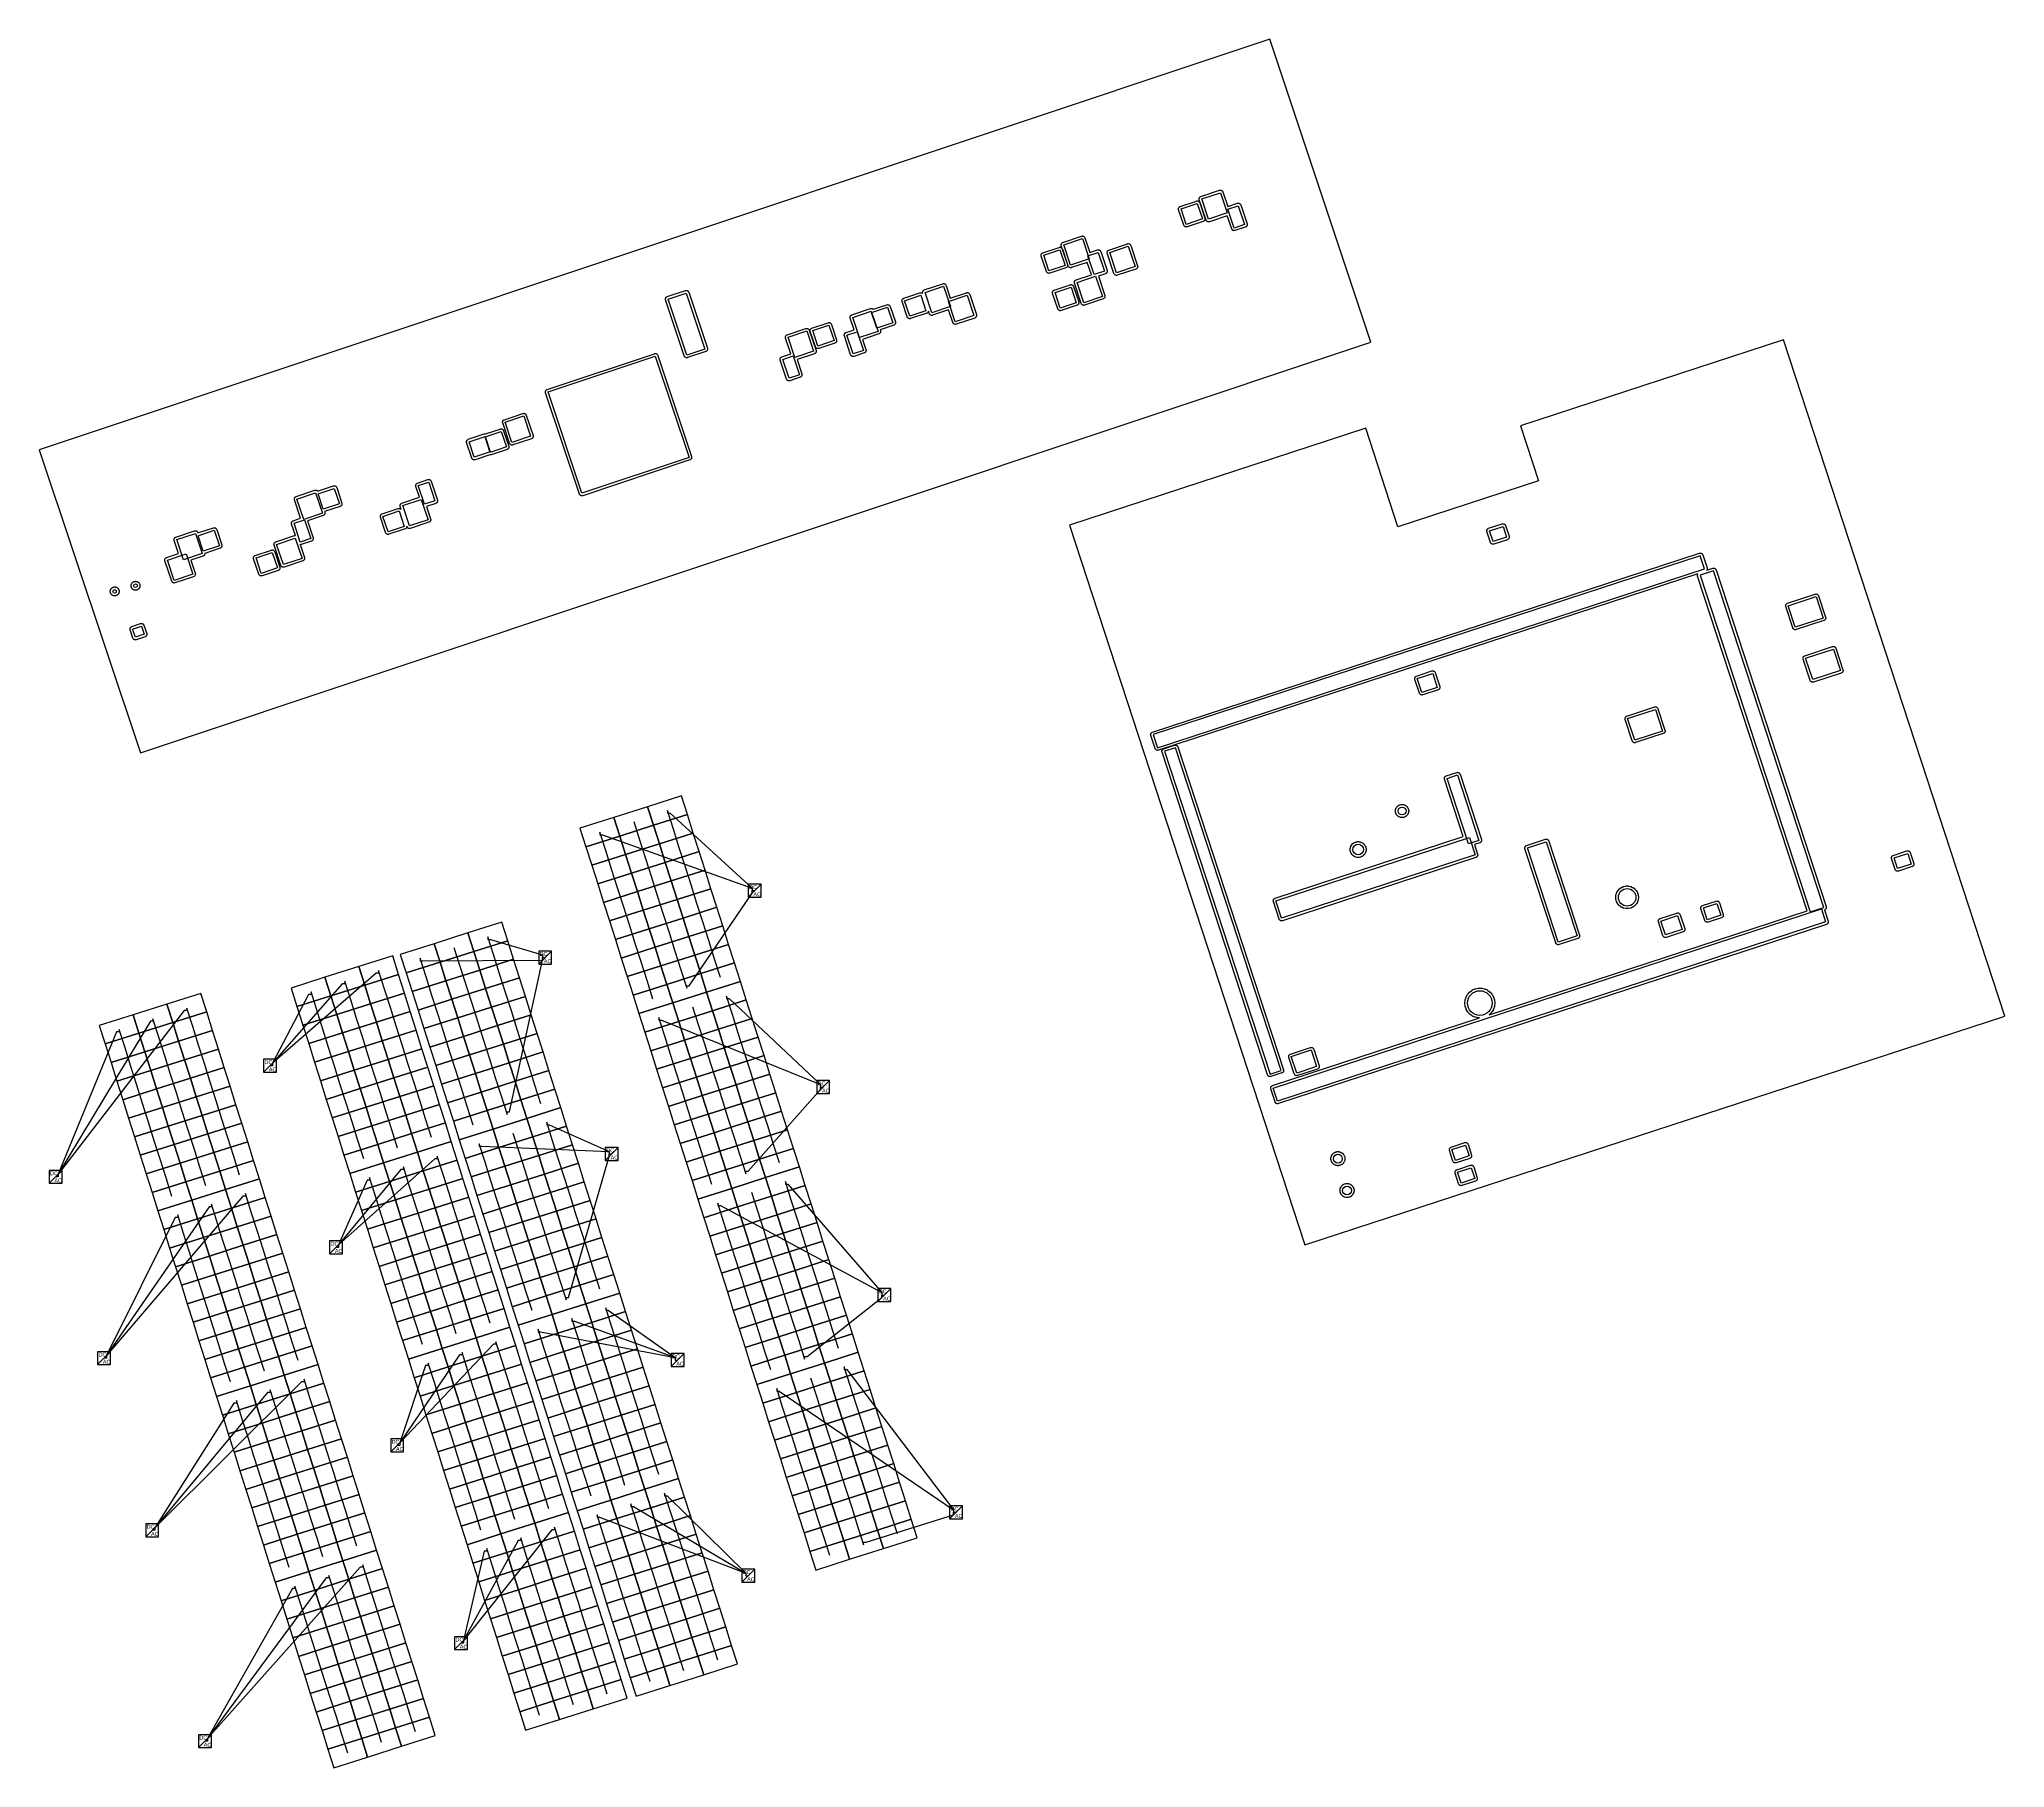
# Model space of a CAD drawing. Header units: feet. Extents: x -377 to 137, y -216 to 143.
# Drawn here: x -376.6 to -1.2, y -216.2 to 113.9 of the extents above; entities that cross this region are included whole.
import ezdxf

# ---------------------------------------------------------------- set-up
doc = ezdxf.new("R2010")
doc.units = ezdxf.units.FT
for name, color, linetype in [('Buildings', 7, 'CONTINUOUS'), ('Connections', 7, 'CONTINUOUS'), ('Inverters', 7, 'CONTINUOUS'), ('Modules', 7, 'CONTINUOUS'), ('Obstructions', 7, 'CONTINUOUS'), ('Setbacks', 7, 'CONTINUOUS'), ('Strings', 7, 'CONTINUOUS')]:
    doc.layers.add(name, color=color, linetype=linetype)

msp = doc.modelspace()

# ---------------------------------------------------------------- linework, layer by layer
at = {"layer": 'Buildings', "color": 252}
for p, q in [((-141.6, 113.95), (-376.62, 35.51)), ((-122.28, 56.07), (-141.6, 113.95)), ((-43.45, 56.56), (-93.72, 40.12)), ((-1.2, -72.63), (-43.45, 56.56)), ((-357.3, -22.37), (-122.28, 56.07)), ((-123.26, 39.67), (-179.85, 21.16)), ((-117.09, 20.81), (-123.26, 39.67)), ((-93.72, 40.12), (-90.27, 29.59)), ((-376.62, 35.51), (-357.3, -22.37)), ((-90.27, 29.59), (-117.09, 20.81)), ((-179.85, 21.16), (-134.87, -116.35)), ((-134.87, -116.35), (-1.2, -72.63))]:
    msp.add_line(p, q, dxfattribs=at)
at = {"layer": 'Connections', "color": 91}
for p, q in [((-256.62, -33.39), (-256.62, -33.88)), ((-269.54, -37.49), (-269.54, -37.98)), ((-256.62, -33.88), (-256.13, -33.88)), ((-256.13, -33.88), (-240.48, -48.18)), ((-269.54, -37.98), (-269.05, -37.98)), ((-269.05, -37.98), (-240.48, -48.18)), ((-240.48, -48.18), (-240.48, -48.67)), ((-240.48, -48.18), (-240.48, -48.67)), ((-240.48, -48.67), (-239.99, -48.67)), ((-240.48, -49.17), (-240.48, -48.67)), ((-240.48, -48.67), (-239.99, -48.67)), ((-240.48, -48.67), (-239.99, -48.67)), ((-252.46, -66.83), (-240.48, -49.17)), ((-290.95, -57.49), (-290.95, -57.98)), ((-290.95, -57.98), (-290.45, -57.98)), ((-290.45, -57.98), (-280.49, -60.96)), ((-303.87, -61.59), (-303.87, -62.09)), ((-303.87, -62.09), (-303.38, -62.09)), ((-303.38, -62.09), (-280.49, -61.95)), ((-286.78, -90.93), (-280.49, -61.95)), ((-280.49, -60.96), (-280.49, -61.46)), ((-280.49, -61.46), (-280, -61.46)), ((-280.49, -61.95), (-280.49, -61.46)), ((-280.49, -61.46), (-280, -61.46)), ((-280.49, -61.95), (-280.49, -61.46)), ((-280.49, -61.46), (-280, -61.46)), ((-312.29, -64.43), (-332.05, -81.63)), ((-318.75, -66.47), (-332.05, -81.63)), ((-318.26, -66.47), (-318.75, -66.47)), ((-318.26, -65.98), (-318.26, -66.47)), ((-311.8, -64.43), (-312.29, -64.43)), ((-311.8, -63.94), (-311.8, -64.43)), ((-252.95, -67.32), (-252.95, -66.83)), ((-252.95, -66.83), (-252.46, -66.83)), ((-348.44, -71.09), (-348.44, -71.58)), ((-325.22, -68.51), (-332.05, -81.63)), ((-324.72, -68.51), (-325.22, -68.51)), ((-324.72, -68.02), (-324.72, -68.51)), ((-245.36, -68.81), (-245.36, -69.3)), ((-245.36, -69.3), (-244.87, -69.3)), ((-244.87, -69.3), (-227.38, -85.69)), ((-348.94, -71.58), (-373.01, -102.85)), ((-355.4, -73.62), (-373.01, -102.85)), ((-354.91, -73.62), (-355.4, -73.62)), ((-354.91, -73.13), (-354.91, -73.62)), ((-348.44, -71.58), (-348.94, -71.58)), ((-258.28, -72.92), (-258.28, -73.41)), ((-258.28, -73.41), (-257.79, -73.41)), ((-257.79, -73.41), (-227.38, -85.69)), ((-361.86, -75.66), (-373.01, -102.85)), ((-361.37, -75.66), (-361.86, -75.66)), ((-361.37, -75.17), (-361.37, -75.66)), ((-332.05, -82.12), (-332.54, -82.12)), ((-332.05, -82.12), (-332.54, -82.12)), ((-332.05, -82.12), (-332.54, -82.12)), ((-332.05, -81.63), (-332.05, -82.12)), ((-332.05, -81.63), (-332.05, -82.12)), ((-332.05, -81.63), (-332.05, -82.12)), ((-227.38, -85.69), (-227.38, -86.18)), ((-227.38, -85.69), (-227.38, -86.18)), ((-227.38, -86.18), (-226.88, -86.18)), ((-227.38, -86.68), (-227.38, -86.18)), ((-227.38, -86.18), (-226.88, -86.18)), ((-227.38, -86.18), (-226.88, -86.18)), ((-241.2, -102.26), (-227.38, -86.68)), ((-287.27, -91.42), (-287.27, -90.93)), ((-287.27, -90.93), (-286.78, -90.93)), ((-279.69, -92.91), (-279.69, -93.4)), ((-279.69, -93.4), (-279.2, -93.4)), ((-279.2, -93.4), (-267.76, -98.47)), ((-292.61, -97.02), (-292.61, -97.51)), ((-292.61, -97.51), (-292.12, -97.51)), ((-292.12, -97.51), (-267.76, -98.47)), ((-301.09, -99.87), (-319.45, -116.31)), ((-300.6, -99.87), (-301.09, -99.87)), ((-300.6, -99.38), (-300.6, -99.87)), ((-275.52, -126.36), (-267.76, -99.46)), ((-267.76, -98.47), (-267.76, -98.96)), ((-267.76, -98.47), (-267.76, -98.96)), ((-267.76, -98.96), (-267.26, -98.96)), ((-267.76, -99.46), (-267.76, -98.96)), ((-267.76, -98.96), (-267.26, -98.96)), ((-267.76, -98.96), (-267.26, -98.96)), ((-373.01, -103.34), (-373.51, -103.34)), ((-373.01, -103.34), (-373.51, -103.34)), ((-373.01, -103.34), (-373.51, -103.34)), ((-373.01, -102.85), (-373.01, -103.34)), ((-373.01, -102.85), (-373.01, -103.34)), ((-373.01, -102.85), (-373.01, -103.34)), ((-307.55, -101.91), (-319.45, -116.31)), ((-314.02, -103.96), (-319.45, -116.31)), ((-313.53, -103.96), (-314.02, -103.96)), ((-313.53, -103.46), (-313.53, -103.96)), ((-307.06, -101.91), (-307.55, -101.91)), ((-307.06, -101.42), (-307.06, -101.91)), ((-241.69, -102.75), (-241.69, -102.26)), ((-241.69, -102.26), (-241.2, -102.26)), ((-234.11, -104.24), (-234.11, -104.73)), ((-234.11, -104.73), (-233.61, -104.73)), ((-233.61, -104.73), (-215.7, -125.41)), ((-337.74, -107.02), (-363.76, -137.48)), ((-343.71, -108.57), (-343.71, -109.07)), ((-337.25, -107.02), (-337.74, -107.02)), ((-337.25, -106.53), (-337.25, -107.02)), ((-247.03, -108.34), (-247.03, -108.84)), ((-247.03, -108.84), (-246.53, -108.84)), ((-246.53, -108.84), (-215.7, -125.41)), ((-344.2, -109.07), (-363.76, -137.48)), ((-350.67, -111.11), (-363.76, -137.48)), ((-350.17, -111.11), (-350.67, -111.11)), ((-350.17, -110.62), (-350.17, -111.11)), ((-343.71, -109.07), (-344.2, -109.07)), ((-319.45, -116.31), (-319.45, -116.81)), ((-319.45, -116.31), (-319.45, -116.81)), ((-319.45, -116.31), (-319.45, -116.81)), ((-319.45, -116.81), (-319.94, -116.81)), ((-319.45, -116.81), (-319.94, -116.81)), ((-319.45, -116.81), (-319.94, -116.81)), ((-276.01, -126.85), (-276.01, -126.36)), ((-276.01, -126.36), (-275.52, -126.36)), ((-229.94, -137.68), (-215.7, -126.4)), ((-215.7, -125.41), (-215.7, -125.91)), ((-215.7, -125.41), (-215.7, -125.91)), ((-215.7, -125.91), (-215.21, -125.91)), ((-215.7, -126.4), (-215.7, -125.91)), ((-215.7, -125.91), (-215.21, -125.91)), ((-215.7, -125.91), (-215.21, -125.91)), ((-274.89, -130.39), (-274.89, -130.88)), ((-274.89, -130.88), (-274.4, -130.88)), ((-274.4, -130.88), (-255.19, -137.84)), ((-268.43, -128.34), (-268.43, -128.83)), ((-268.43, -128.83), (-267.94, -128.83)), ((-267.94, -128.83), (-255.19, -137.84)), ((-289.4, -134.83), (-289.4, -135.32)), ((-281.35, -132.44), (-281.35, -132.94)), ((-281.35, -132.94), (-280.86, -132.94)), ((-280.86, -132.94), (-255.19, -137.84)), ((-363.76, -137.97), (-364.25, -137.97)), ((-363.76, -137.97), (-364.25, -137.97)), ((-363.76, -137.97), (-364.25, -137.97)), ((-363.76, -137.48), (-363.76, -137.97)), ((-363.76, -137.48), (-363.76, -137.97)), ((-363.76, -137.48), (-363.76, -137.97)), ((-289.89, -135.32), (-307.77, -154.15)), ((-296.36, -137.36), (-307.77, -154.15)), ((-295.86, -137.36), (-296.36, -137.36)), ((-295.86, -136.87), (-295.86, -137.36)), ((-289.4, -135.32), (-289.89, -135.32)), ((-255.19, -137.84), (-255.19, -138.33)), ((-255.19, -137.84), (-255.19, -138.33)), ((-255.19, -137.84), (-255.19, -138.33)), ((-255.19, -138.33), (-254.7, -138.33)), ((-255.19, -138.33), (-254.7, -138.33)), ((-255.19, -138.33), (-254.7, -138.33)), ((-230.43, -138.17), (-230.43, -137.68)), ((-230.43, -137.68), (-229.94, -137.68)), ((-326.54, -142.47), (-354.56, -170.37)), ((-326.05, -142.47), (-326.54, -142.47)), ((-326.05, -141.98), (-326.05, -142.47)), ((-302.82, -139.4), (-307.77, -154.15)), ((-302.33, -139.4), (-302.82, -139.4)), ((-302.33, -138.91), (-302.33, -139.4)), ((-222.85, -139.66), (-222.85, -140.15)), ((-222.85, -140.15), (-222.35, -140.15)), ((-222.35, -140.15), (-201.99, -166.93)), ((-333.01, -144.51), (-354.56, -170.37)), ((-338.98, -146.06), (-338.98, -146.55)), ((-332.51, -144.51), (-333.01, -144.51)), ((-332.51, -144.02), (-332.51, -144.51)), ((-235.77, -143.77), (-235.77, -144.26)), ((-235.77, -144.26), (-235.27, -144.26)), ((-235.27, -144.26), (-201.99, -166.93)), ((-339.47, -146.55), (-354.56, -170.37)), ((-338.98, -146.55), (-339.47, -146.55)), ((-307.77, -154.64), (-308.27, -154.64)), ((-307.77, -154.64), (-308.27, -154.64)), ((-307.77, -154.64), (-308.27, -154.64)), ((-307.77, -154.15), (-307.77, -154.64)), ((-307.77, -154.15), (-307.77, -154.64)), ((-307.77, -154.15), (-307.77, -154.64)), ((-257.17, -163.76), (-257.17, -164.26)), ((-257.17, -164.26), (-256.68, -164.26)), ((-256.68, -164.26), (-241.69, -179.04)), ((-270.09, -167.87), (-270.09, -168.36)), ((-270.09, -168.36), (-269.6, -168.36)), ((-269.6, -168.36), (-241.69, -179.04)), ((-263.63, -165.82), (-263.63, -166.31)), ((-263.63, -166.31), (-263.14, -166.31)), ((-263.14, -166.31), (-241.69, -179.04)), ((-218.68, -173.11), (-201.99, -167.92)), ((-201.99, -166.93), (-201.99, -167.42)), ((-201.99, -166.93), (-201.99, -167.42)), ((-201.99, -167.42), (-201.5, -167.42)), ((-201.99, -167.92), (-201.99, -167.42)), ((-201.99, -167.42), (-201.5, -167.42)), ((-201.99, -167.42), (-201.5, -167.42)), ((-354.56, -170.86), (-355.05, -170.86)), ((-354.56, -170.86), (-355.05, -170.86)), ((-354.56, -170.86), (-355.05, -170.86)), ((-354.56, -170.37), (-354.56, -170.86)), ((-354.56, -170.37), (-354.56, -170.86)), ((-354.56, -170.37), (-354.56, -170.86)), ((-278.69, -170.76), (-295.58, -191.92)), ((-284.67, -172.31), (-284.67, -172.8)), ((-278.2, -170.76), (-278.69, -170.76)), ((-278.2, -170.27), (-278.2, -170.76)), ((-285.16, -172.8), (-295.58, -191.92)), ((-291.62, -174.85), (-295.58, -191.92)), ((-291.13, -174.85), (-291.62, -174.85)), ((-291.13, -174.35), (-291.13, -174.85)), ((-284.67, -172.8), (-285.16, -172.8)), ((-219.17, -173.6), (-219.17, -173.11)), ((-219.17, -173.11), (-218.68, -173.11)), ((-315.34, -177.91), (-344.49, -210.65)), ((-321.81, -179.96), (-344.49, -210.65)), ((-321.32, -179.96), (-321.81, -179.96)), ((-321.32, -179.46), (-321.32, -179.96)), ((-314.85, -177.91), (-315.34, -177.91)), ((-314.85, -177.42), (-314.85, -177.91)), ((-241.69, -179.04), (-241.69, -179.53)), ((-241.69, -179.04), (-241.69, -179.53)), ((-241.69, -179.04), (-241.69, -179.53)), ((-241.69, -179.53), (-241.2, -179.53)), ((-241.69, -179.53), (-241.2, -179.53)), ((-241.69, -179.53), (-241.2, -179.53)), ((-328.27, -182), (-344.49, -210.65)), ((-327.78, -182), (-328.27, -182)), ((-327.78, -181.51), (-327.78, -182)), ((-295.58, -192.41), (-296.07, -192.41)), ((-295.58, -192.41), (-296.07, -192.41)), ((-295.58, -192.41), (-296.07, -192.41)), ((-295.58, -191.92), (-295.58, -192.41)), ((-295.58, -191.92), (-295.58, -192.41)), ((-295.58, -191.92), (-295.58, -192.41)), ((-344.49, -211.14), (-344.98, -211.14)), ((-344.49, -211.14), (-344.98, -211.14)), ((-344.49, -211.14), (-344.98, -211.14)), ((-344.49, -210.65), (-344.49, -211.14)), ((-344.49, -210.65), (-344.49, -211.14)), ((-344.49, -210.65), (-344.49, -211.14))]:
    msp.add_line(p, q, dxfattribs=at)
at = {"layer": 'Inverters'}
for p, q in [((-238.76, -47.44), (-241.22, -47.44)), ((-241.22, -47.44), (-241.22, -49.9)), ((-241.22, -49.9), (-238.76, -47.44)), ((-238.76, -49.9), (-238.76, -47.44)), ((-241.22, -49.9), (-238.76, -49.9)), ((-278.77, -60.23), (-281.23, -60.23)), ((-281.23, -60.23), (-281.23, -62.69)), ((-281.23, -62.69), (-278.77, -60.23)), ((-281.23, -62.69), (-278.77, -62.69)), ((-278.77, -62.69), (-278.77, -60.23)), ((-331.31, -80.89), (-333.77, -80.89)), ((-333.77, -80.89), (-333.77, -83.35)), ((-333.77, -83.35), (-331.31, -80.89)), ((-331.31, -83.35), (-331.31, -80.89)), ((-333.77, -83.35), (-331.31, -83.35)), ((-225.65, -84.95), (-228.11, -84.95)), ((-228.11, -84.95), (-228.11, -87.42)), ((-228.11, -87.42), (-225.65, -84.95)), ((-225.65, -87.42), (-225.65, -84.95)), ((-228.11, -87.42), (-225.65, -87.42)), ((-266.03, -97.73), (-268.5, -97.73)), ((-268.5, -97.73), (-268.5, -100.19)), ((-268.5, -100.19), (-266.03, -97.73)), ((-268.5, -100.19), (-266.03, -100.19)), ((-266.03, -100.19), (-266.03, -97.73)), ((-372.28, -102.11), (-374.74, -102.11)), ((-374.74, -102.11), (-374.74, -104.57)), ((-374.74, -104.57), (-372.28, -102.11)), ((-374.74, -104.57), (-372.28, -104.57)), ((-372.28, -104.57), (-372.28, -102.11)), ((-318.71, -115.57), (-321.17, -115.57)), ((-321.17, -115.57), (-321.17, -118.04)), ((-321.17, -118.04), (-318.71, -115.57)), ((-318.71, -118.04), (-318.71, -115.57)), ((-321.17, -118.04), (-318.71, -118.04)), ((-213.98, -124.68), (-216.44, -124.68)), ((-216.44, -124.68), (-216.44, -127.14)), ((-216.44, -127.14), (-213.98, -124.68)), ((-216.44, -127.14), (-213.98, -127.14)), ((-213.98, -127.14), (-213.98, -124.68)), ((-363.02, -136.74), (-365.48, -136.74)), ((-365.48, -136.74), (-365.48, -139.2)), ((-365.48, -139.2), (-363.02, -136.74)), ((-363.02, -139.2), (-363.02, -136.74)), ((-253.47, -137.1), (-255.93, -137.1)), ((-255.93, -137.1), (-255.93, -139.57)), ((-255.93, -139.57), (-253.47, -137.1)), ((-253.47, -139.57), (-253.47, -137.1)), ((-365.48, -139.2), (-363.02, -139.2)), ((-255.93, -139.57), (-253.47, -139.57)), ((-307.04, -153.41), (-309.5, -153.41)), ((-309.5, -153.41), (-309.5, -155.87)), ((-309.5, -155.87), (-307.04, -153.41)), ((-307.04, -155.87), (-307.04, -153.41)), ((-309.5, -155.87), (-307.04, -155.87)), ((-200.27, -166.19), (-202.73, -166.19)), ((-202.73, -166.19), (-202.73, -168.66)), ((-202.73, -168.66), (-200.27, -166.19)), ((-202.73, -168.66), (-200.27, -168.66)), ((-200.27, -168.66), (-200.27, -166.19)), ((-353.82, -169.63), (-356.28, -169.63)), ((-356.28, -169.63), (-356.28, -172.09)), ((-356.28, -172.09), (-353.82, -169.63)), ((-356.28, -172.09), (-353.82, -172.09)), ((-353.82, -172.09), (-353.82, -169.63)), ((-239.97, -178.3), (-242.43, -178.3)), ((-242.43, -178.3), (-242.43, -180.76)), ((-242.43, -180.76), (-239.97, -178.3)), ((-239.97, -180.76), (-239.97, -178.3)), ((-242.43, -180.76), (-239.97, -180.76)), ((-294.84, -191.18), (-297.3, -191.18)), ((-297.3, -191.18), (-297.3, -193.64)), ((-297.3, -193.64), (-294.84, -191.18)), ((-294.84, -193.64), (-294.84, -191.18)), ((-297.3, -193.64), (-294.84, -193.64)), ((-343.75, -209.91), (-346.21, -209.91)), ((-346.21, -209.91), (-346.21, -212.37)), ((-346.21, -212.37), (-343.75, -209.91)), ((-343.75, -212.37), (-343.75, -209.91)), ((-346.21, -212.37), (-343.75, -212.37))]:
    msp.add_line(p, q, dxfattribs=at)
at = {"layer": 'Modules', "color": 254}
for p, q in [((-260.42, -32.64), (-266.88, -34.69)), ((-253.96, -30.59), (-260.42, -32.64)), ((-260.42, -32.64), (-259.29, -36.18)), ((-259.29, -36.18), (-260.42, -32.64)), ((-252.83, -34.13), (-253.96, -30.59)), ((-266.88, -34.69), (-273.34, -36.75)), ((-273.34, -36.75), (-272.21, -40.29)), ((-266.88, -34.69), (-265.75, -38.24)), ((-265.75, -38.24), (-266.88, -34.69)), ((-265.75, -38.24), (-259.29, -36.18)), ((-259.29, -36.18), (-265.75, -38.24)), ((-259.29, -36.18), (-252.83, -34.13)), ((-252.83, -34.13), (-259.29, -36.18)), ((-259.29, -36.18), (-258.16, -39.73)), ((-258.16, -39.73), (-259.29, -36.18)), ((-251.7, -37.67), (-252.83, -34.13)), ((-272.21, -40.29), (-265.75, -38.24)), ((-265.75, -38.24), (-272.21, -40.29)), ((-272.21, -40.29), (-271.09, -43.83)), ((-265.75, -38.24), (-264.62, -41.78)), ((-264.62, -41.78), (-265.75, -38.24)), ((-264.62, -41.78), (-258.16, -39.73)), ((-258.16, -39.73), (-264.62, -41.78)), ((-258.16, -39.73), (-251.7, -37.67)), ((-251.7, -37.67), (-258.16, -39.73)), ((-258.16, -39.73), (-257.04, -43.27)), ((-257.04, -43.27), (-258.16, -39.73)), ((-257.04, -43.27), (-250.58, -41.22)), ((-250.58, -41.22), (-257.04, -43.27)), ((-250.58, -41.22), (-251.7, -37.67)), ((-249.45, -44.76), (-250.58, -41.22)), ((-271.09, -43.83), (-264.62, -41.78)), ((-264.62, -41.78), (-271.09, -43.83)), ((-271.09, -43.83), (-269.96, -47.38)), ((-264.62, -41.78), (-263.5, -45.32)), ((-263.5, -45.32), (-264.62, -41.78)), ((-263.5, -45.32), (-257.04, -43.27)), ((-257.04, -43.27), (-263.5, -45.32)), ((-257.04, -43.27), (-255.91, -46.81)), ((-255.91, -46.81), (-257.04, -43.27)), ((-255.91, -46.81), (-249.45, -44.76)), ((-249.45, -44.76), (-255.91, -46.81)), ((-248.33, -48.3), (-249.45, -44.76)), ((-269.96, -47.38), (-263.5, -45.32)), ((-263.5, -45.32), (-269.96, -47.38)), ((-269.96, -47.38), (-268.83, -50.92)), ((-263.5, -45.32), (-262.37, -48.86)), ((-262.37, -48.86), (-263.5, -45.32)), ((-262.37, -48.86), (-255.91, -46.81)), ((-255.91, -46.81), (-262.37, -48.86)), ((-255.91, -46.81), (-254.79, -50.35)), ((-254.79, -50.35), (-255.91, -46.81)), ((-254.79, -50.35), (-248.33, -48.3)), ((-248.33, -48.3), (-254.79, -50.35)), ((-247.2, -51.84), (-248.33, -48.3)), ((-268.83, -50.92), (-262.37, -48.86)), ((-262.37, -48.86), (-268.83, -50.92)), ((-268.83, -50.92), (-267.71, -54.46)), ((-267.71, -54.46), (-261.25, -52.41)), ((-261.25, -52.41), (-267.71, -54.46)), ((-262.37, -48.86), (-261.25, -52.41)), ((-261.25, -52.41), (-262.37, -48.86)), ((-261.25, -52.41), (-254.79, -50.35)), ((-254.79, -50.35), (-261.25, -52.41)), ((-261.25, -52.41), (-260.12, -55.95)), ((-260.12, -55.95), (-261.25, -52.41)), ((-254.79, -50.35), (-253.66, -53.9)), ((-253.66, -53.9), (-254.79, -50.35)), ((-253.66, -53.9), (-247.2, -51.84)), ((-247.2, -51.84), (-253.66, -53.9)), ((-246.07, -55.39), (-247.2, -51.84)), ((-288.28, -54.69), (-294.74, -56.74)), ((-287.15, -58.23), (-288.28, -54.69)), ((-267.71, -54.46), (-266.58, -58)), ((-266.58, -58), (-260.12, -55.95)), ((-260.12, -55.95), (-266.58, -58)), ((-260.12, -55.95), (-253.66, -53.9)), ((-253.66, -53.9), (-260.12, -55.95)), ((-260.12, -55.95), (-259, -59.49)), ((-259, -59.49), (-260.12, -55.95)), ((-253.66, -53.9), (-252.54, -57.44)), ((-252.54, -57.44), (-253.66, -53.9)), ((-252.54, -57.44), (-246.07, -55.39)), ((-246.07, -55.39), (-252.54, -57.44)), ((-244.95, -58.93), (-246.07, -55.39)), ((-301.2, -58.8), (-307.66, -60.85)), ((-294.74, -56.74), (-301.2, -58.8)), ((-301.2, -58.8), (-300.07, -62.34)), ((-300.07, -62.34), (-301.2, -58.8)), ((-294.74, -56.74), (-293.61, -60.28)), ((-293.61, -60.28), (-294.74, -56.74)), ((-293.61, -60.28), (-287.15, -58.23)), ((-287.15, -58.23), (-293.61, -60.28)), ((-286.03, -61.77), (-287.15, -58.23)), ((-266.58, -58), (-265.46, -61.55)), ((-265.46, -61.55), (-259, -59.49)), ((-259, -59.49), (-265.46, -61.55)), ((-259, -59.49), (-252.54, -57.44)), ((-252.54, -57.44), (-259, -59.49)), ((-259, -59.49), (-257.87, -63.03)), ((-257.87, -63.03), (-259, -59.49)), ((-252.54, -57.44), (-251.41, -60.98)), ((-251.41, -60.98), (-252.54, -57.44)), ((-251.41, -60.98), (-244.95, -58.93)), ((-244.95, -58.93), (-251.41, -60.98)), ((-243.82, -62.47), (-244.95, -58.93)), ((-315.59, -63.18), (-322.05, -65.23)), ((-309.12, -61.14), (-315.59, -63.18)), ((-314.47, -66.73), (-315.59, -63.18)), ((-315.59, -63.18), (-314.47, -66.73)), ((-308, -64.69), (-309.12, -61.14)), ((-307.66, -60.85), (-306.53, -64.39)), ((-306.53, -64.39), (-300.07, -62.34)), ((-300.07, -62.34), (-306.53, -64.39)), ((-300.07, -62.34), (-293.61, -60.28)), ((-293.61, -60.28), (-300.07, -62.34)), ((-300.07, -62.34), (-298.95, -65.88)), ((-298.95, -65.88), (-300.07, -62.34)), ((-293.61, -60.28), (-292.49, -63.83)), ((-292.49, -63.83), (-293.61, -60.28)), ((-292.49, -63.83), (-286.03, -61.77)), ((-286.03, -61.77), (-292.49, -63.83)), ((-284.9, -65.32), (-286.03, -61.77)), ((-265.46, -61.55), (-264.33, -65.09)), ((-264.33, -65.09), (-257.87, -63.03)), ((-257.87, -63.03), (-264.33, -65.09)), ((-257.87, -63.03), (-251.41, -60.98)), ((-251.41, -60.98), (-257.87, -63.03)), ((-257.87, -63.03), (-256.74, -66.58)), ((-256.74, -66.58), (-257.87, -63.03)), ((-251.41, -60.98), (-250.28, -64.52)), ((-250.28, -64.52), (-251.41, -60.98)), ((-250.28, -64.52), (-243.82, -62.47)), ((-243.82, -62.47), (-250.28, -64.52)), ((-242.7, -66.01), (-243.82, -62.47)), ((-322.05, -65.23), (-328.52, -67.27)), ((-328.52, -67.27), (-327.4, -70.81)), ((-320.93, -68.77), (-322.05, -65.23)), ((-322.05, -65.23), (-320.93, -68.77)), ((-314.47, -66.73), (-320.93, -68.77)), ((-320.93, -68.77), (-314.47, -66.73)), ((-308, -64.69), (-314.47, -66.73)), ((-314.47, -66.73), (-308, -64.69)), ((-313.35, -70.27), (-314.47, -66.73)), ((-314.47, -66.73), (-313.35, -70.27)), ((-306.88, -68.23), (-308, -64.69)), ((-306.53, -64.39), (-305.41, -67.93)), ((-305.41, -67.93), (-298.95, -65.88)), ((-298.95, -65.88), (-305.41, -67.93)), ((-298.95, -65.88), (-292.49, -63.83)), ((-292.49, -63.83), (-298.95, -65.88)), ((-298.95, -65.88), (-297.82, -69.42)), ((-297.82, -69.42), (-298.95, -65.88)), ((-297.82, -69.42), (-291.36, -67.37)), ((-291.36, -67.37), (-297.82, -69.42)), ((-292.49, -63.83), (-291.36, -67.37)), ((-291.36, -67.37), (-292.49, -63.83)), ((-291.36, -67.37), (-284.9, -65.32)), ((-284.9, -65.32), (-291.36, -67.37)), ((-291.36, -67.37), (-290.24, -70.91)), ((-290.24, -70.91), (-291.36, -67.37)), ((-283.78, -68.86), (-284.9, -65.32)), ((-264.33, -65.09), (-263.2, -68.63)), ((-263.2, -68.63), (-256.74, -66.58)), ((-256.74, -66.58), (-263.2, -68.63)), ((-256.74, -66.58), (-250.28, -64.52)), ((-250.28, -64.52), (-256.74, -66.58)), ((-256.74, -66.58), (-255.62, -70.12)), ((-255.62, -70.12), (-256.74, -66.58)), ((-250.28, -64.52), (-249.16, -68.07)), ((-249.16, -68.07), (-250.28, -64.52)), ((-249.16, -68.07), (-242.7, -66.01)), ((-242.7, -66.01), (-249.16, -68.07)), ((-241.57, -69.56), (-242.7, -66.01)), ((-352.24, -70.34), (-358.7, -72.38)), ((-345.77, -68.29), (-352.24, -70.34)), ((-351.12, -73.88), (-352.24, -70.34)), ((-352.24, -70.34), (-351.12, -73.88)), ((-344.65, -71.84), (-345.77, -68.29)), ((-320.93, -68.77), (-327.4, -70.81)), ((-327.4, -70.81), (-320.93, -68.77)), ((-327.4, -70.81), (-326.28, -74.36)), ((-319.81, -72.32), (-320.93, -68.77)), ((-320.93, -68.77), (-319.81, -72.32)), ((-313.35, -70.27), (-319.81, -72.32)), ((-319.81, -72.32), (-313.35, -70.27)), ((-306.88, -68.23), (-313.35, -70.27)), ((-313.35, -70.27), (-306.88, -68.23)), ((-312.23, -73.82), (-313.35, -70.27)), ((-313.35, -70.27), (-312.23, -73.82)), ((-305.76, -71.78), (-306.88, -68.23)), ((-305.41, -67.93), (-304.28, -71.48)), ((-304.28, -71.48), (-297.82, -69.42)), ((-297.82, -69.42), (-304.28, -71.48)), ((-297.82, -69.42), (-296.7, -72.97)), ((-296.7, -72.97), (-297.82, -69.42)), ((-296.7, -72.97), (-290.24, -70.91)), ((-290.24, -70.91), (-296.7, -72.97)), ((-290.24, -70.91), (-283.78, -68.86)), ((-283.78, -68.86), (-290.24, -70.91)), ((-290.24, -70.91), (-289.11, -74.45)), ((-289.11, -74.45), (-290.24, -70.91)), ((-282.65, -72.4), (-283.78, -68.86)), ((-263.2, -68.63), (-262.08, -72.17)), ((-262.08, -72.17), (-255.62, -70.12)), ((-255.62, -70.12), (-262.08, -72.17)), ((-255.62, -70.12), (-249.16, -68.07)), ((-249.16, -68.07), (-255.62, -70.12)), ((-255.62, -70.12), (-254.49, -73.66)), ((-254.49, -73.66), (-255.62, -70.12)), ((-249.16, -68.07), (-248.03, -71.61)), ((-248.03, -71.61), (-249.16, -68.07)), ((-248.03, -71.61), (-241.57, -69.56)), ((-241.57, -69.56), (-248.03, -71.61)), ((-240.45, -73.1), (-241.57, -69.56)), ((-358.7, -72.38), (-365.16, -74.42)), ((-365.16, -74.42), (-364.04, -77.96)), ((-357.58, -75.92), (-358.7, -72.38)), ((-358.7, -72.38), (-357.58, -75.92)), ((-351.12, -73.88), (-357.58, -75.92)), ((-357.58, -75.92), (-351.12, -73.88)), ((-344.65, -71.84), (-351.12, -73.88)), ((-351.12, -73.88), (-344.65, -71.84)), ((-350, -77.42), (-351.12, -73.88)), ((-351.12, -73.88), (-350, -77.42)), ((-343.53, -75.38), (-344.65, -71.84)), ((-319.81, -72.32), (-326.28, -74.36)), ((-326.28, -74.36), (-319.81, -72.32)), ((-326.28, -74.36), (-325.16, -77.9)), ((-318.69, -75.86), (-319.81, -72.32)), ((-319.81, -72.32), (-318.69, -75.86)), ((-312.23, -73.82), (-318.69, -75.86)), ((-318.69, -75.86), (-312.23, -73.82)), ((-305.76, -71.78), (-312.23, -73.82)), ((-312.23, -73.82), (-305.76, -71.78)), ((-311.11, -77.36), (-312.23, -73.82)), ((-312.23, -73.82), (-311.11, -77.36)), ((-304.64, -75.32), (-305.76, -71.78)), ((-304.28, -71.48), (-303.16, -75.02)), ((-303.16, -75.02), (-296.7, -72.97)), ((-296.7, -72.97), (-303.16, -75.02)), ((-303.16, -75.02), (-302.03, -78.56)), ((-296.7, -72.97), (-295.57, -76.51)), ((-295.57, -76.51), (-296.7, -72.97)), ((-295.57, -76.51), (-289.11, -74.45)), ((-289.11, -74.45), (-295.57, -76.51)), ((-289.11, -74.45), (-282.65, -72.4)), ((-282.65, -72.4), (-289.11, -74.45)), ((-289.11, -74.45), (-287.98, -78)), ((-287.98, -78), (-289.11, -74.45)), ((-281.52, -75.94), (-282.65, -72.4)), ((-262.08, -72.17), (-260.95, -75.72)), ((-260.95, -75.72), (-254.49, -73.66)), ((-254.49, -73.66), (-260.95, -75.72)), ((-254.49, -73.66), (-248.03, -71.61)), ((-248.03, -71.61), (-254.49, -73.66)), ((-254.49, -73.66), (-253.37, -77.21)), ((-253.37, -77.21), (-254.49, -73.66)), ((-248.03, -71.61), (-246.91, -75.15)), ((-246.91, -75.15), (-248.03, -71.61)), ((-246.91, -75.15), (-240.45, -73.1)), ((-240.45, -73.1), (-246.91, -75.15)), ((-239.32, -76.64), (-240.45, -73.1)), ((-357.58, -75.92), (-364.04, -77.96)), ((-364.04, -77.96), (-357.58, -75.92)), ((-364.04, -77.96), (-362.92, -81.51)), ((-356.46, -79.47), (-357.58, -75.92)), ((-357.58, -75.92), (-356.46, -79.47)), ((-350, -77.42), (-356.46, -79.47)), ((-356.46, -79.47), (-350, -77.42)), ((-343.53, -75.38), (-350, -77.42)), ((-350, -77.42), (-343.53, -75.38)), ((-348.88, -80.97), (-350, -77.42)), ((-350, -77.42), (-348.88, -80.97)), ((-342.41, -78.93), (-343.53, -75.38)), ((-318.69, -75.86), (-325.16, -77.9)), ((-325.16, -77.9), (-318.69, -75.86)), ((-325.16, -77.9), (-324.04, -81.45)), ((-317.57, -79.4), (-318.69, -75.86)), ((-318.69, -75.86), (-317.57, -79.4)), ((-311.11, -77.36), (-317.57, -79.4)), ((-317.57, -79.4), (-311.11, -77.36)), ((-304.64, -75.32), (-311.11, -77.36)), ((-311.11, -77.36), (-304.64, -75.32)), ((-309.99, -80.91), (-311.11, -77.36)), ((-311.11, -77.36), (-309.99, -80.91)), ((-303.52, -78.86), (-304.64, -75.32)), ((-302.03, -78.56), (-295.57, -76.51)), ((-295.57, -76.51), (-302.03, -78.56)), ((-302.03, -78.56), (-300.9, -82.1)), ((-295.57, -76.51), (-294.44, -80.05)), ((-294.44, -80.05), (-295.57, -76.51)), ((-294.44, -80.05), (-287.98, -78)), ((-287.98, -78), (-294.44, -80.05)), ((-287.98, -78), (-281.52, -75.94)), ((-281.52, -75.94), (-287.98, -78)), ((-287.98, -78), (-286.86, -81.54)), ((-286.86, -81.54), (-287.98, -78)), ((-280.4, -79.49), (-281.52, -75.94)), ((-260.95, -75.72), (-259.83, -79.26)), ((-259.83, -79.26), (-253.37, -77.21)), ((-253.37, -77.21), (-259.83, -79.26)), ((-253.37, -77.21), (-246.91, -75.15)), ((-246.91, -75.15), (-253.37, -77.21)), ((-253.37, -77.21), (-252.24, -80.75)), ((-252.24, -80.75), (-253.37, -77.21)), ((-252.24, -80.75), (-245.78, -78.69)), ((-245.78, -78.69), (-252.24, -80.75)), ((-246.91, -75.15), (-245.78, -78.69)), ((-245.78, -78.69), (-246.91, -75.15)), ((-245.78, -78.69), (-239.32, -76.64)), ((-239.32, -76.64), (-245.78, -78.69)), ((-245.78, -78.69), (-244.65, -82.24)), ((-244.65, -82.24), (-245.78, -78.69)), ((-238.19, -80.18), (-239.32, -76.64)), ((-356.46, -79.47), (-362.92, -81.51)), ((-362.92, -81.51), (-356.46, -79.47)), ((-362.92, -81.51), (-361.8, -85.05)), ((-355.34, -83.01), (-356.46, -79.47)), ((-356.46, -79.47), (-355.34, -83.01)), ((-348.88, -80.97), (-355.34, -83.01)), ((-355.34, -83.01), (-348.88, -80.97)), ((-342.41, -78.93), (-348.88, -80.97)), ((-348.88, -80.97), (-342.41, -78.93)), ((-347.76, -84.51), (-348.88, -80.97)), ((-348.88, -80.97), (-347.76, -84.51)), ((-341.29, -82.47), (-347.76, -84.51)), ((-347.76, -84.51), (-341.29, -82.47)), ((-341.29, -82.47), (-342.41, -78.93)), ((-340.17, -86.02), (-341.29, -82.47)), ((-317.57, -79.4), (-324.04, -81.45)), ((-324.04, -81.45), (-317.57, -79.4)), ((-324.04, -81.45), (-322.92, -84.99)), ((-316.45, -82.95), (-317.57, -79.4)), ((-317.57, -79.4), (-316.45, -82.95)), ((-309.99, -80.91), (-316.45, -82.95)), ((-316.45, -82.95), (-309.99, -80.91)), ((-303.52, -78.86), (-309.99, -80.91)), ((-309.99, -80.91), (-303.52, -78.86)), ((-308.87, -84.45), (-309.99, -80.91)), ((-309.99, -80.91), (-308.87, -84.45)), ((-302.41, -82.41), (-308.87, -84.45)), ((-308.87, -84.45), (-302.41, -82.41)), ((-302.41, -82.41), (-303.52, -78.86)), ((-301.29, -85.95), (-302.41, -82.41)), ((-300.9, -82.1), (-294.44, -80.05)), ((-294.44, -80.05), (-300.9, -82.1)), ((-300.9, -82.1), (-299.78, -85.65)), ((-294.44, -80.05), (-293.32, -83.59)), ((-293.32, -83.59), (-294.44, -80.05)), ((-293.32, -83.59), (-286.86, -81.54)), ((-286.86, -81.54), (-293.32, -83.59)), ((-286.86, -81.54), (-280.4, -79.49)), ((-280.4, -79.49), (-286.86, -81.54)), ((-286.86, -81.54), (-285.73, -85.08)), ((-285.73, -85.08), (-286.86, -81.54)), ((-279.27, -83.03), (-280.4, -79.49)), ((-259.83, -79.26), (-258.7, -82.8)), ((-258.7, -82.8), (-252.24, -80.75)), ((-252.24, -80.75), (-258.7, -82.8)), ((-252.24, -80.75), (-251.11, -84.29)), ((-251.11, -84.29), (-252.24, -80.75)), ((-251.11, -84.29), (-244.65, -82.24)), ((-244.65, -82.24), (-251.11, -84.29)), ((-244.65, -82.24), (-238.19, -80.18)), ((-238.19, -80.18), (-244.65, -82.24)), ((-244.65, -82.24), (-243.53, -85.78)), ((-243.53, -85.78), (-244.65, -82.24)), ((-237.07, -83.73), (-238.19, -80.18)), ((-355.34, -83.01), (-361.8, -85.05)), ((-361.8, -85.05), (-355.34, -83.01)), ((-361.8, -85.05), (-360.68, -88.6)), ((-354.22, -86.56), (-355.34, -83.01)), ((-355.34, -83.01), (-354.22, -86.56)), ((-347.76, -84.51), (-354.22, -86.56)), ((-354.22, -86.56), (-347.76, -84.51)), ((-346.64, -88.06), (-347.76, -84.51)), ((-347.76, -84.51), (-346.64, -88.06)), ((-340.17, -86.02), (-346.64, -88.06)), ((-346.64, -88.06), (-340.17, -86.02)), ((-339.05, -89.56), (-340.17, -86.02)), ((-316.45, -82.95), (-322.92, -84.99)), ((-322.92, -84.99), (-316.45, -82.95)), ((-322.92, -84.99), (-321.8, -88.54)), ((-315.33, -86.49), (-316.45, -82.95)), ((-316.45, -82.95), (-315.33, -86.49)), ((-308.87, -84.45), (-315.33, -86.49)), ((-315.33, -86.49), (-308.87, -84.45)), ((-307.75, -88), (-308.87, -84.45)), ((-308.87, -84.45), (-307.75, -88)), ((-301.29, -85.95), (-307.75, -88)), ((-307.75, -88), (-301.29, -85.95)), ((-300.17, -89.5), (-301.29, -85.95)), ((-299.78, -85.65), (-293.32, -83.59)), ((-293.32, -83.59), (-299.78, -85.65)), ((-299.78, -85.65), (-298.65, -89.19)), ((-293.32, -83.59), (-292.19, -87.14)), ((-292.19, -87.14), (-293.32, -83.59)), ((-292.19, -87.14), (-285.73, -85.08)), ((-285.73, -85.08), (-292.19, -87.14)), ((-285.73, -85.08), (-279.27, -83.03)), ((-279.27, -83.03), (-285.73, -85.08)), ((-285.73, -85.08), (-284.61, -88.63)), ((-284.61, -88.63), (-285.73, -85.08)), ((-278.15, -86.57), (-279.27, -83.03)), ((-258.7, -82.8), (-257.57, -86.34)), ((-257.57, -86.34), (-251.11, -84.29)), ((-251.11, -84.29), (-257.57, -86.34)), ((-257.57, -86.34), (-256.45, -89.89)), ((-251.11, -84.29), (-249.99, -87.83)), ((-249.99, -87.83), (-251.11, -84.29)), ((-249.99, -87.83), (-243.53, -85.78)), ((-243.53, -85.78), (-249.99, -87.83)), ((-243.53, -85.78), (-237.07, -83.73)), ((-237.07, -83.73), (-243.53, -85.78)), ((-243.53, -85.78), (-242.4, -89.32)), ((-242.4, -89.32), (-243.53, -85.78)), ((-235.94, -87.27), (-237.07, -83.73)), ((-354.22, -86.56), (-360.68, -88.6)), ((-360.68, -88.6), (-354.22, -86.56)), ((-360.68, -88.6), (-359.57, -92.14)), ((-353.1, -90.1), (-359.57, -92.14)), ((-359.57, -92.14), (-353.1, -90.1)), ((-353.1, -90.1), (-354.22, -86.56)), ((-354.22, -86.56), (-353.1, -90.1)), ((-346.64, -88.06), (-353.1, -90.1)), ((-353.1, -90.1), (-346.64, -88.06)), ((-351.98, -93.64), (-353.1, -90.1)), ((-353.1, -90.1), (-351.98, -93.64)), ((-345.52, -91.6), (-346.64, -88.06)), ((-346.64, -88.06), (-345.52, -91.6)), ((-339.05, -89.56), (-345.52, -91.6)), ((-345.52, -91.6), (-339.05, -89.56)), ((-337.93, -93.1), (-339.05, -89.56)), ((-315.33, -86.49), (-321.8, -88.54)), ((-321.8, -88.54), (-315.33, -86.49)), ((-321.8, -88.54), (-320.68, -92.08)), ((-314.21, -90.04), (-320.68, -92.08)), ((-320.68, -92.08), (-314.21, -90.04)), ((-314.21, -90.04), (-315.33, -86.49)), ((-315.33, -86.49), (-314.21, -90.04)), ((-307.75, -88), (-314.21, -90.04)), ((-314.21, -90.04), (-307.75, -88)), ((-313.09, -93.58), (-314.21, -90.04)), ((-314.21, -90.04), (-313.09, -93.58)), ((-306.63, -91.54), (-307.75, -88)), ((-307.75, -88), (-306.63, -91.54)), ((-300.17, -89.5), (-306.63, -91.54)), ((-306.63, -91.54), (-300.17, -89.5)), ((-299.05, -93.04), (-300.17, -89.5)), ((-298.65, -89.19), (-292.19, -87.14)), ((-292.19, -87.14), (-298.65, -89.19)), ((-298.65, -89.19), (-297.53, -92.73)), ((-292.19, -87.14), (-291.07, -90.68)), ((-291.07, -90.68), (-292.19, -87.14)), ((-291.07, -90.68), (-284.61, -88.63)), ((-284.61, -88.63), (-291.07, -90.68)), ((-284.61, -88.63), (-278.15, -86.57)), ((-278.15, -86.57), (-284.61, -88.63)), ((-284.61, -88.63), (-283.48, -92.17)), ((-283.48, -92.17), (-284.61, -88.63)), ((-277.02, -90.11), (-278.15, -86.57)), ((-256.45, -89.89), (-249.99, -87.83)), ((-249.99, -87.83), (-256.45, -89.89)), ((-256.45, -89.89), (-255.32, -93.43)), ((-249.99, -87.83), (-248.86, -91.38)), ((-248.86, -91.38), (-249.99, -87.83)), ((-248.86, -91.38), (-242.4, -89.32)), ((-242.4, -89.32), (-248.86, -91.38)), ((-242.4, -89.32), (-235.94, -87.27)), ((-235.94, -87.27), (-242.4, -89.32)), ((-242.4, -89.32), (-241.28, -92.86)), ((-241.28, -92.86), (-242.4, -89.32)), ((-234.82, -90.81), (-235.94, -87.27)), ((-359.57, -92.14), (-358.45, -95.69)), ((-351.98, -93.64), (-358.45, -95.69)), ((-358.45, -95.69), (-351.98, -93.64)), ((-345.52, -91.6), (-351.98, -93.64)), ((-351.98, -93.64), (-345.52, -91.6)), ((-350.86, -97.19), (-351.98, -93.64)), ((-351.98, -93.64), (-350.86, -97.19)), ((-344.4, -95.15), (-345.52, -91.6)), ((-345.52, -91.6), (-344.4, -95.15)), ((-337.93, -93.1), (-344.4, -95.15)), ((-344.4, -95.15), (-337.93, -93.1)), ((-336.81, -96.65), (-337.93, -93.1)), ((-320.68, -92.08), (-319.56, -95.62)), ((-313.09, -93.58), (-319.56, -95.62)), ((-319.56, -95.62), (-313.09, -93.58)), ((-306.63, -91.54), (-313.09, -93.58)), ((-313.09, -93.58), (-306.63, -91.54)), ((-311.97, -97.13), (-313.09, -93.58)), ((-313.09, -93.58), (-311.97, -97.13)), ((-305.51, -95.08), (-306.63, -91.54)), ((-306.63, -91.54), (-305.51, -95.08)), ((-299.05, -93.04), (-305.51, -95.08)), ((-305.51, -95.08), (-299.05, -93.04)), ((-297.93, -96.59), (-299.05, -93.04)), ((-297.53, -92.73), (-291.07, -90.68)), ((-291.07, -90.68), (-297.53, -92.73)), ((-297.53, -92.73), (-296.4, -96.27)), ((-291.07, -90.68), (-289.94, -94.22)), ((-289.94, -94.22), (-291.07, -90.68)), ((-289.94, -94.22), (-283.48, -92.17)), ((-283.48, -92.17), (-289.94, -94.22)), ((-283.48, -92.17), (-277.02, -90.11)), ((-277.02, -90.11), (-283.48, -92.17)), ((-283.48, -92.17), (-282.35, -95.71)), ((-282.35, -95.71), (-283.48, -92.17)), ((-282.35, -95.71), (-275.89, -93.66)), ((-275.89, -93.66), (-282.35, -95.71)), ((-275.89, -93.66), (-277.02, -90.11)), ((-274.77, -97.2), (-275.89, -93.66)), ((-255.32, -93.43), (-248.86, -91.38)), ((-248.86, -91.38), (-255.32, -93.43)), ((-255.32, -93.43), (-254.2, -96.97)), ((-248.86, -91.38), (-247.74, -94.92)), ((-247.74, -94.92), (-248.86, -91.38)), ((-247.74, -94.92), (-241.28, -92.86)), ((-241.28, -92.86), (-247.74, -94.92)), ((-241.28, -92.86), (-234.82, -90.81)), ((-234.82, -90.81), (-241.28, -92.86)), ((-241.28, -92.86), (-240.15, -96.41)), ((-240.15, -96.41), (-241.28, -92.86)), ((-233.69, -94.35), (-234.82, -90.81)), ((-358.45, -95.69), (-357.33, -99.23)), ((-350.86, -97.19), (-357.33, -99.23)), ((-357.33, -99.23), (-350.86, -97.19)), ((-344.4, -95.15), (-350.86, -97.19)), ((-350.86, -97.19), (-344.4, -95.15)), ((-349.74, -100.73), (-350.86, -97.19)), ((-350.86, -97.19), (-349.74, -100.73)), ((-343.28, -98.69), (-344.4, -95.15)), ((-344.4, -95.15), (-343.28, -98.69)), ((-336.81, -96.65), (-343.28, -98.69)), ((-343.28, -98.69), (-336.81, -96.65)), ((-335.69, -100.19), (-336.81, -96.65)), ((-319.56, -95.62), (-318.44, -99.17)), ((-311.97, -97.13), (-318.44, -99.17)), ((-318.44, -99.17), (-311.97, -97.13)), ((-305.51, -95.08), (-311.97, -97.13)), ((-311.97, -97.13), (-305.51, -95.08)), ((-310.85, -100.67), (-311.97, -97.13)), ((-311.97, -97.13), (-310.85, -100.67)), ((-304.39, -98.63), (-305.51, -95.08)), ((-305.51, -95.08), (-304.39, -98.63)), ((-297.93, -96.59), (-304.39, -98.63)), ((-304.39, -98.63), (-297.93, -96.59)), ((-296.81, -100.13), (-297.93, -96.59)), ((-296.4, -96.27), (-289.94, -94.22)), ((-289.94, -94.22), (-296.4, -96.27)), ((-296.4, -96.27), (-295.28, -99.82)), ((-289.94, -94.22), (-288.82, -97.76)), ((-288.82, -97.76), (-289.94, -94.22)), ((-288.82, -97.76), (-282.35, -95.71)), ((-282.35, -95.71), (-288.82, -97.76)), ((-282.35, -95.71), (-281.23, -99.25)), ((-281.23, -99.25), (-282.35, -95.71)), ((-281.23, -99.25), (-274.77, -97.2)), ((-274.77, -97.2), (-281.23, -99.25)), ((-273.64, -100.74), (-274.77, -97.2)), ((-254.2, -96.97), (-247.74, -94.92)), ((-247.74, -94.92), (-254.2, -96.97)), ((-254.2, -96.97), (-253.07, -100.51)), ((-247.74, -94.92), (-246.61, -98.46)), ((-246.61, -98.46), (-247.74, -94.92)), ((-246.61, -98.46), (-240.15, -96.41)), ((-240.15, -96.41), (-246.61, -98.46)), ((-240.15, -96.41), (-233.69, -94.35)), ((-233.69, -94.35), (-240.15, -96.41)), ((-240.15, -96.41), (-239.02, -99.95)), ((-239.02, -99.95), (-240.15, -96.41)), ((-232.56, -97.9), (-233.69, -94.35)), ((-357.33, -99.23), (-356.21, -102.78)), ((-349.74, -100.73), (-356.21, -102.78)), ((-356.21, -102.78), (-349.74, -100.73)), ((-343.28, -98.69), (-349.74, -100.73)), ((-349.74, -100.73), (-343.28, -98.69)), ((-348.62, -104.28), (-349.74, -100.73)), ((-349.74, -100.73), (-348.62, -104.28)), ((-342.16, -102.24), (-343.28, -98.69)), ((-343.28, -98.69), (-342.16, -102.24)), ((-335.69, -100.19), (-342.16, -102.24)), ((-342.16, -102.24), (-335.69, -100.19)), ((-334.58, -103.74), (-335.69, -100.19)), ((-318.44, -99.17), (-317.32, -102.71)), ((-310.85, -100.67), (-317.32, -102.71)), ((-317.32, -102.71), (-310.85, -100.67)), ((-304.39, -98.63), (-310.85, -100.67)), ((-310.85, -100.67), (-304.39, -98.63)), ((-309.73, -104.22), (-310.85, -100.67)), ((-310.85, -100.67), (-309.73, -104.22)), ((-303.27, -102.17), (-304.39, -98.63)), ((-304.39, -98.63), (-303.27, -102.17)), ((-296.81, -100.13), (-303.27, -102.17)), ((-303.27, -102.17), (-296.81, -100.13)), ((-295.69, -103.68), (-296.81, -100.13)), ((-295.28, -99.82), (-288.82, -97.76)), ((-288.82, -97.76), (-295.28, -99.82)), ((-295.28, -99.82), (-294.15, -103.36)), ((-294.15, -103.36), (-287.69, -101.31)), ((-287.69, -101.31), (-294.15, -103.36)), ((-288.82, -97.76), (-287.69, -101.31)), ((-287.69, -101.31), (-288.82, -97.76)), ((-287.69, -101.31), (-281.23, -99.25)), ((-281.23, -99.25), (-287.69, -101.31)), ((-287.69, -101.31), (-286.56, -104.85)), ((-286.56, -104.85), (-287.69, -101.31)), ((-281.23, -99.25), (-280.1, -102.8)), ((-280.1, -102.8), (-281.23, -99.25)), ((-280.1, -102.8), (-273.64, -100.74)), ((-273.64, -100.74), (-280.1, -102.8)), ((-272.52, -104.28), (-273.64, -100.74)), ((-253.07, -100.51), (-246.61, -98.46)), ((-246.61, -98.46), (-253.07, -100.51)), ((-253.07, -100.51), (-251.94, -104.06)), ((-246.61, -98.46), (-245.48, -102)), ((-245.48, -102), (-246.61, -98.46)), ((-245.48, -102), (-239.02, -99.95)), ((-239.02, -99.95), (-245.48, -102)), ((-239.02, -99.95), (-232.56, -97.9)), ((-232.56, -97.9), (-239.02, -99.95)), ((-239.02, -99.95), (-237.9, -103.49)), ((-237.9, -103.49), (-239.02, -99.95)), ((-231.44, -101.44), (-232.56, -97.9)), ((-356.21, -102.78), (-355.09, -106.32)), ((-348.62, -104.28), (-355.09, -106.32)), ((-355.09, -106.32), (-348.62, -104.28)), ((-342.16, -102.24), (-348.62, -104.28)), ((-348.62, -104.28), (-342.16, -102.24)), ((-347.5, -107.82), (-348.62, -104.28)), ((-348.62, -104.28), (-347.5, -107.82)), ((-341.04, -105.78), (-342.16, -102.24)), ((-342.16, -102.24), (-341.04, -105.78)), ((-334.58, -103.74), (-341.04, -105.78)), ((-341.04, -105.78), (-334.58, -103.74)), ((-333.46, -107.28), (-334.58, -103.74)), ((-317.32, -102.71), (-316.2, -106.26)), ((-309.73, -104.22), (-316.2, -106.26)), ((-316.2, -106.26), (-309.73, -104.22)), ((-303.27, -102.17), (-309.73, -104.22)), ((-309.73, -104.22), (-303.27, -102.17)), ((-308.61, -107.76), (-309.73, -104.22)), ((-309.73, -104.22), (-308.61, -107.76)), ((-302.15, -105.72), (-303.27, -102.17)), ((-303.27, -102.17), (-302.15, -105.72)), ((-295.69, -103.68), (-302.15, -105.72)), ((-302.15, -105.72), (-295.69, -103.68)), ((-294.57, -107.22), (-295.69, -103.68)), ((-294.15, -103.36), (-293.02, -106.9)), ((-293.02, -106.9), (-286.56, -104.85)), ((-286.56, -104.85), (-293.02, -106.9)), ((-286.56, -104.85), (-280.1, -102.8)), ((-280.1, -102.8), (-286.56, -104.85)), ((-286.56, -104.85), (-285.44, -108.39)), ((-285.44, -108.39), (-286.56, -104.85)), ((-280.1, -102.8), (-278.98, -106.34)), ((-278.98, -106.34), (-280.1, -102.8)), ((-278.98, -106.34), (-272.52, -104.28)), ((-272.52, -104.28), (-278.98, -106.34)), ((-271.39, -107.83), (-272.52, -104.28)), ((-251.94, -104.06), (-245.48, -102)), ((-245.48, -102), (-251.94, -104.06)), ((-251.94, -104.06), (-250.82, -107.6)), ((-245.48, -102), (-244.36, -105.55)), ((-244.36, -105.55), (-245.48, -102)), ((-244.36, -105.55), (-237.9, -103.49)), ((-237.9, -103.49), (-244.36, -105.55)), ((-237.9, -103.49), (-231.44, -101.44)), ((-231.44, -101.44), (-237.9, -103.49)), ((-237.9, -103.49), (-236.77, -107.04)), ((-236.77, -107.04), (-237.9, -103.49)), ((-236.77, -107.04), (-230.31, -104.98)), ((-230.31, -104.98), (-236.77, -107.04)), ((-230.31, -104.98), (-231.44, -101.44)), ((-229.19, -108.52), (-230.31, -104.98)), ((-355.09, -106.32), (-353.97, -109.86)), ((-347.5, -107.82), (-353.97, -109.86)), ((-353.97, -109.86), (-347.5, -107.82)), ((-341.04, -105.78), (-347.5, -107.82)), ((-347.5, -107.82), (-341.04, -105.78)), ((-346.38, -111.37), (-347.5, -107.82)), ((-347.5, -107.82), (-346.38, -111.37)), ((-339.92, -109.32), (-341.04, -105.78)), ((-341.04, -105.78), (-339.92, -109.32)), ((-333.46, -107.28), (-339.92, -109.32)), ((-339.92, -109.32), (-333.46, -107.28)), ((-332.34, -110.83), (-333.46, -107.28)), ((-316.2, -106.26), (-315.08, -109.8)), ((-308.61, -107.76), (-315.08, -109.8)), ((-315.08, -109.8), (-308.61, -107.76)), ((-302.15, -105.72), (-308.61, -107.76)), ((-308.61, -107.76), (-302.15, -105.72)), ((-307.49, -111.3), (-308.61, -107.76)), ((-308.61, -107.76), (-307.49, -111.3)), ((-301.03, -109.26), (-302.15, -105.72)), ((-302.15, -105.72), (-301.03, -109.26)), ((-294.57, -107.22), (-301.03, -109.26)), ((-301.03, -109.26), (-294.57, -107.22)), ((-293.45, -110.77), (-294.57, -107.22)), ((-293.02, -106.9), (-291.9, -110.44)), ((-291.9, -110.44), (-285.44, -108.39)), ((-285.44, -108.39), (-291.9, -110.44)), ((-285.44, -108.39), (-278.98, -106.34)), ((-278.98, -106.34), (-285.44, -108.39)), ((-285.44, -108.39), (-284.31, -111.93)), ((-284.31, -111.93), (-285.44, -108.39)), ((-278.98, -106.34), (-277.85, -109.88)), ((-277.85, -109.88), (-278.98, -106.34)), ((-277.85, -109.88), (-271.39, -107.83)), ((-271.39, -107.83), (-277.85, -109.88)), ((-270.27, -111.37), (-271.39, -107.83)), ((-250.82, -107.6), (-244.36, -105.55)), ((-244.36, -105.55), (-250.82, -107.6)), ((-250.82, -107.6), (-249.69, -111.14)), ((-244.36, -105.55), (-243.23, -109.09)), ((-243.23, -109.09), (-244.36, -105.55)), ((-243.23, -109.09), (-236.77, -107.04)), ((-236.77, -107.04), (-243.23, -109.09)), ((-236.77, -107.04), (-235.65, -110.58)), ((-235.65, -110.58), (-236.77, -107.04)), ((-235.65, -110.58), (-229.19, -108.52)), ((-229.19, -108.52), (-235.65, -110.58)), ((-228.06, -112.07), (-229.19, -108.52)), ((-353.97, -109.86), (-352.85, -113.41)), ((-346.38, -111.37), (-352.85, -113.41)), ((-352.85, -113.41), (-346.38, -111.37)), ((-339.92, -109.32), (-346.38, -111.37)), ((-346.38, -111.37), (-339.92, -109.32)), ((-345.26, -114.91), (-346.38, -111.37)), ((-346.38, -111.37), (-345.26, -114.91)), ((-338.8, -112.87), (-339.92, -109.32)), ((-339.92, -109.32), (-338.8, -112.87)), ((-332.34, -110.83), (-338.8, -112.87)), ((-338.8, -112.87), (-332.34, -110.83)), ((-331.22, -114.37), (-332.34, -110.83)), ((-315.08, -109.8), (-313.96, -113.35)), ((-307.49, -111.3), (-313.96, -113.35)), ((-313.96, -113.35), (-307.49, -111.3)), ((-301.03, -109.26), (-307.49, -111.3)), ((-307.49, -111.3), (-301.03, -109.26)), ((-306.37, -114.85), (-307.49, -111.3)), ((-307.49, -111.3), (-306.37, -114.85)), ((-299.91, -112.81), (-301.03, -109.26)), ((-301.03, -109.26), (-299.91, -112.81)), ((-293.45, -110.77), (-299.91, -112.81)), ((-299.91, -112.81), (-293.45, -110.77)), ((-292.33, -114.31), (-293.45, -110.77)), ((-291.9, -110.44), (-290.77, -113.99)), ((-290.77, -113.99), (-284.31, -111.93)), ((-284.31, -111.93), (-290.77, -113.99)), ((-284.31, -111.93), (-277.85, -109.88)), ((-277.85, -109.88), (-284.31, -111.93)), ((-284.31, -111.93), (-283.19, -115.48)), ((-283.19, -115.48), (-284.31, -111.93)), ((-277.85, -109.88), (-276.73, -113.42)), ((-276.73, -113.42), (-277.85, -109.88)), ((-276.73, -113.42), (-270.27, -111.37)), ((-270.27, -111.37), (-276.73, -113.42)), ((-269.14, -114.91), (-270.27, -111.37)), ((-249.69, -111.14), (-243.23, -109.09)), ((-243.23, -109.09), (-249.69, -111.14)), ((-249.69, -111.14), (-248.57, -114.68)), ((-243.23, -109.09), (-242.11, -112.63)), ((-242.11, -112.63), (-243.23, -109.09)), ((-242.11, -112.63), (-235.65, -110.58)), ((-235.65, -110.58), (-242.11, -112.63)), ((-235.65, -110.58), (-234.52, -114.12)), ((-234.52, -114.12), (-235.65, -110.58)), ((-234.52, -114.12), (-228.06, -112.07)), ((-228.06, -112.07), (-234.52, -114.12)), ((-226.93, -115.61), (-228.06, -112.07)), ((-352.85, -113.41), (-351.73, -116.95)), ((-345.26, -114.91), (-351.73, -116.95)), ((-351.73, -116.95), (-345.26, -114.91)), ((-338.8, -112.87), (-345.26, -114.91)), ((-345.26, -114.91), (-338.8, -112.87)), ((-344.14, -118.46), (-345.26, -114.91)), ((-345.26, -114.91), (-344.14, -118.46)), ((-337.68, -116.41), (-338.8, -112.87)), ((-338.8, -112.87), (-337.68, -116.41)), ((-331.22, -114.37), (-337.68, -116.41)), ((-337.68, -116.41), (-331.22, -114.37)), ((-330.1, -117.92), (-331.22, -114.37)), ((-313.96, -113.35), (-312.84, -116.89)), ((-306.37, -114.85), (-312.84, -116.89)), ((-312.84, -116.89), (-306.37, -114.85)), ((-299.91, -112.81), (-306.37, -114.85)), ((-306.37, -114.85), (-299.91, -112.81)), ((-305.25, -118.39), (-306.37, -114.85)), ((-306.37, -114.85), (-305.25, -118.39)), ((-298.79, -116.35), (-305.25, -118.39)), ((-305.25, -118.39), (-298.79, -116.35)), ((-298.79, -116.35), (-299.91, -112.81)), ((-299.91, -112.81), (-298.79, -116.35)), ((-292.33, -114.31), (-298.79, -116.35)), ((-298.79, -116.35), (-292.33, -114.31)), ((-297.67, -119.9), (-298.79, -116.35)), ((-298.79, -116.35), (-297.67, -119.9)), ((-291.21, -117.85), (-292.33, -114.31)), ((-290.77, -113.99), (-289.65, -117.53)), ((-289.65, -117.53), (-283.19, -115.48)), ((-283.19, -115.48), (-289.65, -117.53)), ((-283.19, -115.48), (-276.73, -113.42)), ((-276.73, -113.42), (-283.19, -115.48)), ((-283.19, -115.48), (-282.06, -119.02)), ((-282.06, -119.02), (-283.19, -115.48)), ((-276.73, -113.42), (-275.6, -116.97)), ((-275.6, -116.97), (-276.73, -113.42)), ((-275.6, -116.97), (-269.14, -114.91)), ((-269.14, -114.91), (-275.6, -116.97)), ((-268.01, -118.46), (-269.14, -114.91)), ((-248.57, -114.68), (-242.11, -112.63)), ((-242.11, -112.63), (-248.57, -114.68)), ((-248.57, -114.68), (-247.44, -118.23)), ((-247.44, -118.23), (-240.98, -116.17)), ((-240.98, -116.17), (-247.44, -118.23)), ((-242.11, -112.63), (-240.98, -116.17)), ((-240.98, -116.17), (-242.11, -112.63)), ((-240.98, -116.17), (-234.52, -114.12)), ((-234.52, -114.12), (-240.98, -116.17)), ((-240.98, -116.17), (-239.85, -119.72)), ((-239.85, -119.72), (-240.98, -116.17)), ((-234.52, -114.12), (-233.39, -117.66)), ((-233.39, -117.66), (-234.52, -114.12)), ((-233.39, -117.66), (-226.93, -115.61)), ((-226.93, -115.61), (-233.39, -117.66)), ((-225.81, -119.15), (-226.93, -115.61)), ((-351.73, -116.95), (-350.61, -120.5)), ((-344.14, -118.46), (-350.61, -120.5)), ((-350.61, -120.5), (-344.14, -118.46)), ((-337.68, -116.41), (-344.14, -118.46)), ((-344.14, -118.46), (-337.68, -116.41)), ((-343.02, -122), (-344.14, -118.46)), ((-344.14, -118.46), (-343.02, -122)), ((-336.56, -119.96), (-343.02, -122)), ((-343.02, -122), (-336.56, -119.96)), ((-336.56, -119.96), (-337.68, -116.41)), ((-337.68, -116.41), (-336.56, -119.96)), ((-330.1, -117.92), (-336.56, -119.96)), ((-336.56, -119.96), (-330.1, -117.92)), ((-335.44, -123.5), (-336.56, -119.96)), ((-336.56, -119.96), (-335.44, -123.5)), ((-328.98, -121.46), (-330.1, -117.92)), ((-312.84, -116.89), (-311.72, -120.44)), ((-305.25, -118.39), (-311.72, -120.44)), ((-311.72, -120.44), (-305.25, -118.39)), ((-304.13, -121.94), (-305.25, -118.39)), ((-305.25, -118.39), (-304.13, -121.94)), ((-297.67, -119.9), (-304.13, -121.94)), ((-304.13, -121.94), (-297.67, -119.9)), ((-291.21, -117.85), (-297.67, -119.9)), ((-297.67, -119.9), (-291.21, -117.85)), ((-296.55, -123.44), (-297.67, -119.9)), ((-297.67, -119.9), (-296.55, -123.44)), ((-290.09, -121.4), (-291.21, -117.85)), ((-289.65, -117.53), (-288.52, -121.07)), ((-288.52, -121.07), (-282.06, -119.02)), ((-282.06, -119.02), (-288.52, -121.07)), ((-282.06, -119.02), (-275.6, -116.97)), ((-275.6, -116.97), (-282.06, -119.02)), ((-282.06, -119.02), (-280.93, -122.56)), ((-280.93, -122.56), (-282.06, -119.02)), ((-275.6, -116.97), (-274.47, -120.51)), ((-274.47, -120.51), (-275.6, -116.97)), ((-274.47, -120.51), (-268.01, -118.46)), ((-268.01, -118.46), (-274.47, -120.51)), ((-266.89, -122), (-268.01, -118.46)), ((-247.44, -118.23), (-246.31, -121.77)), ((-246.31, -121.77), (-239.85, -119.72)), ((-239.85, -119.72), (-246.31, -121.77)), ((-239.85, -119.72), (-233.39, -117.66)), ((-233.39, -117.66), (-239.85, -119.72)), ((-239.85, -119.72), (-238.73, -123.26)), ((-238.73, -123.26), (-239.85, -119.72)), ((-233.39, -117.66), (-232.27, -121.21)), ((-232.27, -121.21), (-233.39, -117.66)), ((-232.27, -121.21), (-225.81, -119.15)), ((-225.81, -119.15), (-232.27, -121.21)), ((-224.68, -122.69), (-225.81, -119.15)), ((-350.61, -120.5), (-349.49, -124.04)), ((-343.02, -122), (-349.49, -124.04)), ((-349.49, -124.04), (-343.02, -122)), ((-341.9, -125.54), (-343.02, -122)), ((-343.02, -122), (-341.9, -125.54)), ((-335.44, -123.5), (-341.9, -125.54)), ((-341.9, -125.54), (-335.44, -123.5)), ((-328.98, -121.46), (-335.44, -123.5)), ((-335.44, -123.5), (-328.98, -121.46)), ((-334.32, -127.05), (-335.44, -123.5)), ((-335.44, -123.5), (-334.32, -127.05)), ((-327.86, -125.01), (-328.98, -121.46)), ((-311.72, -120.44), (-310.6, -123.98)), ((-304.13, -121.94), (-310.6, -123.98)), ((-310.6, -123.98), (-304.13, -121.94)), ((-303.02, -125.48), (-304.13, -121.94)), ((-304.13, -121.94), (-303.02, -125.48)), ((-296.55, -123.44), (-303.02, -125.48)), ((-303.02, -125.48), (-296.55, -123.44)), ((-290.09, -121.4), (-296.55, -123.44)), ((-296.55, -123.44), (-290.09, -121.4)), ((-295.43, -126.99), (-296.55, -123.44)), ((-296.55, -123.44), (-295.43, -126.99)), ((-288.97, -124.94), (-290.09, -121.4)), ((-288.52, -121.07), (-287.39, -124.61)), ((-287.39, -124.61), (-280.93, -122.56)), ((-280.93, -122.56), (-287.39, -124.61)), ((-280.93, -122.56), (-274.47, -120.51)), ((-274.47, -120.51), (-280.93, -122.56)), ((-280.93, -122.56), (-279.81, -126.1)), ((-279.81, -126.1), (-280.93, -122.56)), ((-274.47, -120.51), (-273.35, -124.05)), ((-273.35, -124.05), (-274.47, -120.51)), ((-273.35, -124.05), (-266.89, -122)), ((-266.89, -122), (-273.35, -124.05)), ((-265.76, -125.54), (-266.89, -122)), ((-246.31, -121.77), (-245.19, -125.31)), ((-245.19, -125.31), (-238.73, -123.26)), ((-238.73, -123.26), (-245.19, -125.31)), ((-238.73, -123.26), (-232.27, -121.21)), ((-232.27, -121.21), (-238.73, -123.26)), ((-238.73, -123.26), (-237.6, -126.8)), ((-237.6, -126.8), (-238.73, -123.26)), ((-232.27, -121.21), (-231.14, -124.75)), ((-231.14, -124.75), (-232.27, -121.21)), ((-231.14, -124.75), (-224.68, -122.69)), ((-224.68, -122.69), (-231.14, -124.75)), ((-223.56, -126.24), (-224.68, -122.69)), ((-349.49, -124.04), (-348.37, -127.59)), ((-341.9, -125.54), (-348.37, -127.59)), ((-348.37, -127.59), (-341.9, -125.54)), ((-348.37, -127.59), (-347.25, -131.13)), ((-340.78, -129.09), (-341.9, -125.54)), ((-341.9, -125.54), (-340.78, -129.09)), ((-334.32, -127.05), (-340.78, -129.09)), ((-340.78, -129.09), (-334.32, -127.05)), ((-327.86, -125.01), (-334.32, -127.05)), ((-334.32, -127.05), (-327.86, -125.01)), ((-333.2, -130.59), (-334.32, -127.05)), ((-334.32, -127.05), (-333.2, -130.59)), ((-326.74, -128.55), (-327.86, -125.01)), ((-310.6, -123.98), (-309.48, -127.52)), ((-303.02, -125.48), (-309.48, -127.52)), ((-309.48, -127.52), (-303.02, -125.48)), ((-309.48, -127.52), (-308.36, -131.07)), ((-301.9, -129.03), (-303.02, -125.48)), ((-303.02, -125.48), (-301.9, -129.03)), ((-295.43, -126.99), (-301.9, -129.03)), ((-301.9, -129.03), (-295.43, -126.99)), ((-288.97, -124.94), (-295.43, -126.99)), ((-295.43, -126.99), (-288.97, -124.94)), ((-294.31, -130.53), (-295.43, -126.99)), ((-295.43, -126.99), (-294.31, -130.53)), ((-287.85, -128.49), (-288.97, -124.94)), ((-287.39, -124.61), (-286.27, -128.16)), ((-286.27, -128.16), (-279.81, -126.1)), ((-279.81, -126.1), (-286.27, -128.16)), ((-279.81, -126.1), (-273.35, -124.05)), ((-273.35, -124.05), (-279.81, -126.1)), ((-279.81, -126.1), (-278.68, -129.65)), ((-278.68, -129.65), (-279.81, -126.1)), ((-278.68, -129.65), (-272.22, -127.59)), ((-272.22, -127.59), (-278.68, -129.65)), ((-273.35, -124.05), (-272.22, -127.59)), ((-272.22, -127.59), (-273.35, -124.05)), ((-272.22, -127.59), (-265.76, -125.54)), ((-265.76, -125.54), (-272.22, -127.59)), ((-272.22, -127.59), (-271.1, -131.14)), ((-271.1, -131.14), (-272.22, -127.59)), ((-264.64, -129.08), (-265.76, -125.54)), ((-245.19, -125.31), (-244.06, -128.85)), ((-244.06, -128.85), (-237.6, -126.8)), ((-237.6, -126.8), (-244.06, -128.85)), ((-237.6, -126.8), (-231.14, -124.75)), ((-231.14, -124.75), (-237.6, -126.8)), ((-237.6, -126.8), (-236.48, -130.34)), ((-236.48, -130.34), (-237.6, -126.8)), ((-231.14, -124.75), (-230.02, -128.29)), ((-230.02, -128.29), (-231.14, -124.75)), ((-230.02, -128.29), (-223.56, -126.24)), ((-223.56, -126.24), (-230.02, -128.29)), ((-222.43, -129.78), (-223.56, -126.24)), ((-340.78, -129.09), (-347.25, -131.13)), ((-347.25, -131.13), (-340.78, -129.09)), ((-347.25, -131.13), (-346.13, -134.68)), ((-339.66, -132.63), (-340.78, -129.09)), ((-340.78, -129.09), (-339.66, -132.63)), ((-333.2, -130.59), (-339.66, -132.63)), ((-339.66, -132.63), (-333.2, -130.59)), ((-326.74, -128.55), (-333.2, -130.59)), ((-333.2, -130.59), (-326.74, -128.55)), ((-332.08, -134.14), (-333.2, -130.59)), ((-333.2, -130.59), (-332.08, -134.14)), ((-325.62, -132.09), (-326.74, -128.55)), ((-301.9, -129.03), (-308.36, -131.07)), ((-308.36, -131.07), (-301.9, -129.03)), ((-308.36, -131.07), (-307.24, -134.61)), ((-300.78, -132.57), (-301.9, -129.03)), ((-301.9, -129.03), (-300.78, -132.57)), ((-294.31, -130.53), (-300.78, -132.57)), ((-300.78, -132.57), (-294.31, -130.53)), ((-287.85, -128.49), (-294.31, -130.53)), ((-294.31, -130.53), (-287.85, -128.49)), ((-293.19, -134.07), (-294.31, -130.53)), ((-294.31, -130.53), (-293.19, -134.07)), ((-286.73, -132.03), (-287.85, -128.49)), ((-286.27, -128.16), (-285.14, -131.7)), ((-285.14, -131.7), (-278.68, -129.65)), ((-278.68, -129.65), (-285.14, -131.7)), ((-278.68, -129.65), (-277.56, -133.19)), ((-277.56, -133.19), (-278.68, -129.65)), ((-277.56, -133.19), (-271.1, -131.14)), ((-271.1, -131.14), (-277.56, -133.19)), ((-271.1, -131.14), (-264.64, -129.08)), ((-264.64, -129.08), (-271.1, -131.14)), ((-271.1, -131.14), (-269.97, -134.68)), ((-269.97, -134.68), (-271.1, -131.14)), ((-263.51, -132.63), (-264.64, -129.08)), ((-244.06, -128.85), (-242.94, -132.4)), ((-242.94, -132.4), (-236.48, -130.34)), ((-236.48, -130.34), (-242.94, -132.4)), ((-236.48, -130.34), (-230.02, -128.29)), ((-230.02, -128.29), (-236.48, -130.34)), ((-236.48, -130.34), (-235.35, -133.89)), ((-235.35, -133.89), (-236.48, -130.34)), ((-230.02, -128.29), (-228.89, -131.83)), ((-228.89, -131.83), (-230.02, -128.29)), ((-228.89, -131.83), (-222.43, -129.78)), ((-222.43, -129.78), (-228.89, -131.83)), ((-221.3, -133.32), (-222.43, -129.78)), ((-339.66, -132.63), (-346.13, -134.68)), ((-346.13, -134.68), (-339.66, -132.63)), ((-346.13, -134.68), (-345.01, -138.22)), ((-338.54, -136.18), (-339.66, -132.63)), ((-339.66, -132.63), (-338.54, -136.18)), ((-332.08, -134.14), (-338.54, -136.18)), ((-338.54, -136.18), (-332.08, -134.14)), ((-325.62, -132.09), (-332.08, -134.14)), ((-332.08, -134.14), (-325.62, -132.09)), ((-330.96, -137.68), (-332.08, -134.14)), ((-332.08, -134.14), (-330.96, -137.68)), ((-324.5, -135.64), (-325.62, -132.09)), ((-300.78, -132.57), (-307.24, -134.61)), ((-307.24, -134.61), (-300.78, -132.57)), ((-307.24, -134.61), (-306.12, -138.16)), ((-299.66, -136.12), (-300.78, -132.57)), ((-300.78, -132.57), (-299.66, -136.12)), ((-293.19, -134.07), (-299.66, -136.12)), ((-299.66, -136.12), (-293.19, -134.07)), ((-286.73, -132.03), (-293.19, -134.07)), ((-293.19, -134.07), (-286.73, -132.03)), ((-292.07, -137.62), (-293.19, -134.07)), ((-293.19, -134.07), (-292.07, -137.62)), ((-285.61, -135.58), (-286.73, -132.03)), ((-285.14, -131.7), (-284.02, -135.24)), ((-284.02, -135.24), (-277.56, -133.19)), ((-277.56, -133.19), (-284.02, -135.24)), ((-277.56, -133.19), (-276.43, -136.73)), ((-276.43, -136.73), (-277.56, -133.19)), ((-276.43, -136.73), (-269.97, -134.68)), ((-269.97, -134.68), (-276.43, -136.73)), ((-269.97, -134.68), (-263.51, -132.63)), ((-263.51, -132.63), (-269.97, -134.68)), ((-269.97, -134.68), (-268.84, -138.22)), ((-268.84, -138.22), (-269.97, -134.68)), ((-262.38, -136.17), (-263.51, -132.63)), ((-242.94, -132.4), (-241.81, -135.94)), ((-241.81, -135.94), (-235.35, -133.89)), ((-235.35, -133.89), (-241.81, -135.94)), ((-235.35, -133.89), (-228.89, -131.83)), ((-228.89, -131.83), (-235.35, -133.89)), ((-235.35, -133.89), (-234.23, -137.43)), ((-234.23, -137.43), (-235.35, -133.89)), ((-228.89, -131.83), (-227.76, -135.38)), ((-227.76, -135.38), (-228.89, -131.83)), ((-227.76, -135.38), (-221.3, -133.32)), ((-221.3, -133.32), (-227.76, -135.38)), ((-220.18, -136.86), (-221.3, -133.32)), ((-338.54, -136.18), (-345.01, -138.22)), ((-345.01, -138.22), (-338.54, -136.18)), ((-345.01, -138.22), (-343.89, -141.76)), ((-337.42, -139.72), (-338.54, -136.18)), ((-338.54, -136.18), (-337.42, -139.72)), ((-330.96, -137.68), (-337.42, -139.72)), ((-337.42, -139.72), (-330.96, -137.68)), ((-324.5, -135.64), (-330.96, -137.68)), ((-330.96, -137.68), (-324.5, -135.64)), ((-329.84, -141.23), (-330.96, -137.68)), ((-330.96, -137.68), (-329.84, -141.23)), ((-323.38, -139.18), (-324.5, -135.64)), ((-299.66, -136.12), (-306.12, -138.16)), ((-306.12, -138.16), (-299.66, -136.12)), ((-306.12, -138.16), (-305, -141.7)), ((-298.54, -139.66), (-299.66, -136.12)), ((-299.66, -136.12), (-298.54, -139.66)), ((-292.07, -137.62), (-298.54, -139.66)), ((-298.54, -139.66), (-292.07, -137.62)), ((-285.61, -135.58), (-292.07, -137.62)), ((-292.07, -137.62), (-285.61, -135.58)), ((-290.95, -141.16), (-292.07, -137.62)), ((-292.07, -137.62), (-290.95, -141.16)), ((-284.49, -139.12), (-285.61, -135.58)), ((-284.02, -135.24), (-282.89, -138.79)), ((-282.89, -138.79), (-276.43, -136.73)), ((-276.43, -136.73), (-282.89, -138.79)), ((-282.89, -138.79), (-281.76, -142.33)), ((-276.43, -136.73), (-275.3, -140.27)), ((-275.3, -140.27), (-276.43, -136.73)), ((-275.3, -140.27), (-268.84, -138.22)), ((-268.84, -138.22), (-275.3, -140.27)), ((-268.84, -138.22), (-262.38, -136.17)), ((-262.38, -136.17), (-268.84, -138.22)), ((-268.84, -138.22), (-267.72, -141.76)), ((-267.72, -141.76), (-268.84, -138.22)), ((-261.26, -139.71), (-262.38, -136.17)), ((-241.81, -135.94), (-240.69, -139.48)), ((-240.69, -139.48), (-234.23, -137.43)), ((-234.23, -137.43), (-240.69, -139.48)), ((-234.23, -137.43), (-227.76, -135.38)), ((-227.76, -135.38), (-234.23, -137.43)), ((-234.23, -137.43), (-233.1, -140.97)), ((-233.1, -140.97), (-234.23, -137.43)), ((-227.76, -135.38), (-226.64, -138.92)), ((-226.64, -138.92), (-227.76, -135.38)), ((-226.64, -138.92), (-220.18, -136.86)), ((-220.18, -136.86), (-226.64, -138.92)), ((-219.05, -140.41), (-220.18, -136.86)), ((-337.42, -139.72), (-343.89, -141.76)), ((-343.89, -141.76), (-337.42, -139.72)), ((-343.89, -141.76), (-342.77, -145.31)), ((-336.3, -143.27), (-337.42, -139.72)), ((-337.42, -139.72), (-336.3, -143.27)), ((-329.84, -141.23), (-336.3, -143.27)), ((-336.3, -143.27), (-329.84, -141.23)), ((-323.38, -139.18), (-329.84, -141.23)), ((-329.84, -141.23), (-323.38, -139.18)), ((-328.72, -144.77), (-329.84, -141.23)), ((-329.84, -141.23), (-328.72, -144.77)), ((-322.26, -142.73), (-323.38, -139.18)), ((-298.54, -139.66), (-305, -141.7)), ((-305, -141.7), (-298.54, -139.66)), ((-305, -141.7), (-303.88, -145.25)), ((-297.42, -143.21), (-298.54, -139.66)), ((-298.54, -139.66), (-297.42, -143.21)), ((-290.95, -141.16), (-297.42, -143.21)), ((-297.42, -143.21), (-290.95, -141.16)), ((-284.49, -139.12), (-290.95, -141.16)), ((-290.95, -141.16), (-284.49, -139.12)), ((-289.83, -144.71), (-290.95, -141.16)), ((-290.95, -141.16), (-289.83, -144.71)), ((-283.37, -142.67), (-284.49, -139.12)), ((-281.76, -142.33), (-275.3, -140.27)), ((-275.3, -140.27), (-281.76, -142.33)), ((-281.76, -142.33), (-280.64, -145.87)), ((-275.3, -140.27), (-274.18, -143.82)), ((-274.18, -143.82), (-275.3, -140.27)), ((-274.18, -143.82), (-267.72, -141.76)), ((-267.72, -141.76), (-274.18, -143.82)), ((-267.72, -141.76), (-261.26, -139.71)), ((-261.26, -139.71), (-267.72, -141.76)), ((-267.72, -141.76), (-266.59, -145.31)), ((-266.59, -145.31), (-267.72, -141.76)), ((-260.13, -143.25), (-261.26, -139.71)), ((-240.69, -139.48), (-239.56, -143.02)), ((-239.56, -143.02), (-233.1, -140.97)), ((-233.1, -140.97), (-239.56, -143.02)), ((-233.1, -140.97), (-226.64, -138.92)), ((-226.64, -138.92), (-233.1, -140.97)), ((-233.1, -140.97), (-231.97, -144.51)), ((-231.97, -144.51), (-233.1, -140.97)), ((-231.97, -144.51), (-225.51, -142.46)), ((-225.51, -142.46), (-231.97, -144.51)), ((-226.64, -138.92), (-225.51, -142.46)), ((-225.51, -142.46), (-226.64, -138.92)), ((-225.51, -142.46), (-219.05, -140.41)), ((-219.05, -140.41), (-225.51, -142.46)), ((-225.51, -142.46), (-224.39, -146)), ((-224.39, -146), (-225.51, -142.46)), ((-217.93, -143.95), (-219.05, -140.41)), ((-336.3, -143.27), (-342.77, -145.31)), ((-342.77, -145.31), (-336.3, -143.27)), ((-342.77, -145.31), (-341.65, -148.85)), ((-335.18, -146.81), (-336.3, -143.27)), ((-336.3, -143.27), (-335.18, -146.81)), ((-328.72, -144.77), (-335.18, -146.81)), ((-335.18, -146.81), (-328.72, -144.77)), ((-322.26, -142.73), (-328.72, -144.77)), ((-328.72, -144.77), (-322.26, -142.73)), ((-327.6, -148.31), (-328.72, -144.77)), ((-328.72, -144.77), (-327.6, -148.31)), ((-321.14, -146.27), (-327.6, -148.31)), ((-327.6, -148.31), (-321.14, -146.27)), ((-321.14, -146.27), (-322.26, -142.73)), ((-320.02, -149.82), (-321.14, -146.27)), ((-297.42, -143.21), (-303.88, -145.25)), ((-303.88, -145.25), (-297.42, -143.21)), ((-303.88, -145.25), (-302.76, -148.79)), ((-296.3, -146.75), (-297.42, -143.21)), ((-297.42, -143.21), (-296.3, -146.75)), ((-289.83, -144.71), (-296.3, -146.75)), ((-296.3, -146.75), (-289.83, -144.71)), ((-283.37, -142.67), (-289.83, -144.71)), ((-289.83, -144.71), (-283.37, -142.67)), ((-288.71, -148.25), (-289.83, -144.71)), ((-289.83, -144.71), (-288.71, -148.25)), ((-282.25, -146.21), (-288.71, -148.25)), ((-288.71, -148.25), (-282.25, -146.21)), ((-282.25, -146.21), (-283.37, -142.67)), ((-281.13, -149.75), (-282.25, -146.21)), ((-280.64, -145.87), (-274.18, -143.82)), ((-274.18, -143.82), (-280.64, -145.87)), ((-280.64, -145.87), (-279.51, -149.41)), ((-274.18, -143.82), (-273.05, -147.36)), ((-273.05, -147.36), (-274.18, -143.82)), ((-273.05, -147.36), (-266.59, -145.31)), ((-266.59, -145.31), (-273.05, -147.36)), ((-266.59, -145.31), (-260.13, -143.25)), ((-260.13, -143.25), (-266.59, -145.31)), ((-266.59, -145.31), (-265.47, -148.85)), ((-265.47, -148.85), (-266.59, -145.31)), ((-259.01, -146.8), (-260.13, -143.25)), ((-239.56, -143.02), (-238.43, -146.57)), ((-238.43, -146.57), (-231.97, -144.51)), ((-231.97, -144.51), (-238.43, -146.57)), ((-231.97, -144.51), (-230.85, -148.06)), ((-230.85, -148.06), (-231.97, -144.51)), ((-230.85, -148.06), (-224.39, -146)), ((-224.39, -146), (-230.85, -148.06)), ((-224.39, -146), (-217.93, -143.95)), ((-217.93, -143.95), (-224.39, -146)), ((-224.39, -146), (-223.26, -149.55)), ((-223.26, -149.55), (-224.39, -146)), ((-216.8, -147.49), (-217.93, -143.95)), ((-335.18, -146.81), (-341.65, -148.85)), ((-341.65, -148.85), (-335.18, -146.81)), ((-341.65, -148.85), (-340.53, -152.4)), ((-334.07, -150.36), (-335.18, -146.81)), ((-335.18, -146.81), (-334.07, -150.36)), ((-327.6, -148.31), (-334.07, -150.36)), ((-334.07, -150.36), (-327.6, -148.31)), ((-326.48, -151.86), (-327.6, -148.31)), ((-327.6, -148.31), (-326.48, -151.86)), ((-320.02, -149.82), (-326.48, -151.86)), ((-326.48, -151.86), (-320.02, -149.82)), ((-318.9, -153.36), (-320.02, -149.82)), ((-296.3, -146.75), (-302.76, -148.79)), ((-302.76, -148.79), (-296.3, -146.75)), ((-302.76, -148.79), (-301.64, -152.34)), ((-295.18, -150.29), (-296.3, -146.75)), ((-296.3, -146.75), (-295.18, -150.29)), ((-288.71, -148.25), (-295.18, -150.29)), ((-295.18, -150.29), (-288.71, -148.25)), ((-287.59, -151.8), (-288.71, -148.25)), ((-288.71, -148.25), (-287.59, -151.8)), ((-281.13, -149.75), (-287.59, -151.8)), ((-287.59, -151.8), (-281.13, -149.75)), ((-280.01, -153.3), (-281.13, -149.75)), ((-279.51, -149.41), (-273.05, -147.36)), ((-273.05, -147.36), (-279.51, -149.41)), ((-279.51, -149.41), (-278.39, -152.96)), ((-273.05, -147.36), (-271.93, -150.9)), ((-271.93, -150.9), (-273.05, -147.36)), ((-271.93, -150.9), (-265.47, -148.85)), ((-265.47, -148.85), (-271.93, -150.9)), ((-265.47, -148.85), (-259.01, -146.8)), ((-259.01, -146.8), (-265.47, -148.85)), ((-265.47, -148.85), (-264.34, -152.39)), ((-264.34, -152.39), (-265.47, -148.85)), ((-257.88, -150.34), (-259.01, -146.8)), ((-238.43, -146.57), (-237.31, -150.11)), ((-237.31, -150.11), (-230.85, -148.06)), ((-230.85, -148.06), (-237.31, -150.11)), ((-237.31, -150.11), (-236.18, -153.65)), ((-230.85, -148.06), (-229.72, -151.6)), ((-229.72, -151.6), (-230.85, -148.06)), ((-229.72, -151.6), (-223.26, -149.55)), ((-223.26, -149.55), (-229.72, -151.6)), ((-223.26, -149.55), (-216.8, -147.49)), ((-216.8, -147.49), (-223.26, -149.55)), ((-223.26, -149.55), (-222.14, -153.09)), ((-222.14, -153.09), (-223.26, -149.55)), ((-215.68, -151.04), (-216.8, -147.49)), ((-334.07, -150.36), (-340.53, -152.4)), ((-340.53, -152.4), (-334.07, -150.36)), ((-340.53, -152.4), (-339.41, -155.94)), ((-332.95, -153.9), (-339.41, -155.94)), ((-339.41, -155.94), (-332.95, -153.9)), ((-332.95, -153.9), (-334.07, -150.36)), ((-334.07, -150.36), (-332.95, -153.9)), ((-326.48, -151.86), (-332.95, -153.9)), ((-332.95, -153.9), (-326.48, -151.86)), ((-331.83, -157.45), (-332.95, -153.9)), ((-332.95, -153.9), (-331.83, -157.45)), ((-325.36, -155.4), (-326.48, -151.86)), ((-326.48, -151.86), (-325.36, -155.4)), ((-318.9, -153.36), (-325.36, -155.4)), ((-325.36, -155.4), (-318.9, -153.36)), ((-317.78, -156.91), (-318.9, -153.36)), ((-295.18, -150.29), (-301.64, -152.34)), ((-301.64, -152.34), (-295.18, -150.29)), ((-301.64, -152.34), (-300.52, -155.88)), ((-294.06, -153.84), (-300.52, -155.88)), ((-300.52, -155.88), (-294.06, -153.84)), ((-294.06, -153.84), (-295.18, -150.29)), ((-295.18, -150.29), (-294.06, -153.84)), ((-287.59, -151.8), (-294.06, -153.84)), ((-294.06, -153.84), (-287.59, -151.8)), ((-292.94, -157.38), (-294.06, -153.84)), ((-294.06, -153.84), (-292.94, -157.38)), ((-286.47, -155.34), (-287.59, -151.8)), ((-287.59, -151.8), (-286.47, -155.34)), ((-280.01, -153.3), (-286.47, -155.34)), ((-286.47, -155.34), (-280.01, -153.3)), ((-278.89, -156.84), (-280.01, -153.3)), ((-278.39, -152.96), (-271.93, -150.9)), ((-271.93, -150.9), (-278.39, -152.96)), ((-278.39, -152.96), (-277.26, -156.5)), ((-271.93, -150.9), (-270.8, -154.44)), ((-270.8, -154.44), (-271.93, -150.9)), ((-270.8, -154.44), (-264.34, -152.39)), ((-264.34, -152.39), (-270.8, -154.44)), ((-264.34, -152.39), (-257.88, -150.34)), ((-257.88, -150.34), (-264.34, -152.39)), ((-264.34, -152.39), (-263.21, -155.93)), ((-263.21, -155.93), (-264.34, -152.39)), ((-263.21, -155.93), (-256.75, -153.88)), ((-256.75, -153.88), (-263.21, -155.93)), ((-256.75, -153.88), (-257.88, -150.34)), ((-255.63, -157.42), (-256.75, -153.88)), ((-236.18, -153.65), (-229.72, -151.6)), ((-229.72, -151.6), (-236.18, -153.65)), ((-236.18, -153.65), (-235.06, -157.19)), ((-229.72, -151.6), (-228.6, -155.14)), ((-228.6, -155.14), (-229.72, -151.6)), ((-228.6, -155.14), (-222.14, -153.09)), ((-222.14, -153.09), (-228.6, -155.14)), ((-222.14, -153.09), (-215.68, -151.04)), ((-215.68, -151.04), (-222.14, -153.09)), ((-222.14, -153.09), (-221.01, -156.63)), ((-221.01, -156.63), (-222.14, -153.09)), ((-214.55, -154.58), (-215.68, -151.04)), ((-339.41, -155.94), (-338.29, -159.49)), ((-331.83, -157.45), (-338.29, -159.49)), ((-338.29, -159.49), (-331.83, -157.45)), ((-325.36, -155.4), (-331.83, -157.45)), ((-331.83, -157.45), (-325.36, -155.4)), ((-330.71, -160.99), (-331.83, -157.45)), ((-331.83, -157.45), (-330.71, -160.99)), ((-324.24, -158.95), (-325.36, -155.4)), ((-325.36, -155.4), (-324.24, -158.95)), ((-317.78, -156.91), (-324.24, -158.95)), ((-324.24, -158.95), (-317.78, -156.91)), ((-316.66, -160.45), (-317.78, -156.91)), ((-300.52, -155.88), (-299.4, -159.43)), ((-292.94, -157.38), (-299.4, -159.43)), ((-299.4, -159.43), (-292.94, -157.38)), ((-286.47, -155.34), (-292.94, -157.38)), ((-292.94, -157.38), (-286.47, -155.34)), ((-291.82, -160.93), (-292.94, -157.38)), ((-292.94, -157.38), (-291.82, -160.93)), ((-285.35, -158.89), (-286.47, -155.34)), ((-286.47, -155.34), (-285.35, -158.89)), ((-278.89, -156.84), (-285.35, -158.89)), ((-285.35, -158.89), (-278.89, -156.84)), ((-277.77, -160.39), (-278.89, -156.84)), ((-277.26, -156.5), (-270.8, -154.44)), ((-270.8, -154.44), (-277.26, -156.5)), ((-277.26, -156.5), (-276.13, -160.04)), ((-270.8, -154.44), (-269.67, -157.99)), ((-269.67, -157.99), (-270.8, -154.44)), ((-269.67, -157.99), (-263.21, -155.93)), ((-263.21, -155.93), (-269.67, -157.99)), ((-263.21, -155.93), (-262.09, -159.48)), ((-262.09, -159.48), (-263.21, -155.93)), ((-262.09, -159.48), (-255.63, -157.42)), ((-255.63, -157.42), (-262.09, -159.48)), ((-254.5, -160.97), (-255.63, -157.42)), ((-235.06, -157.19), (-228.6, -155.14)), ((-228.6, -155.14), (-235.06, -157.19)), ((-235.06, -157.19), (-233.93, -160.74)), ((-228.6, -155.14), (-227.47, -158.68)), ((-227.47, -158.68), (-228.6, -155.14)), ((-227.47, -158.68), (-221.01, -156.63)), ((-221.01, -156.63), (-227.47, -158.68)), ((-221.01, -156.63), (-214.55, -154.58)), ((-214.55, -154.58), (-221.01, -156.63)), ((-221.01, -156.63), (-219.88, -160.17)), ((-219.88, -160.17), (-221.01, -156.63)), ((-213.42, -158.12), (-214.55, -154.58)), ((-338.29, -159.49), (-337.17, -163.03)), ((-330.71, -160.99), (-337.17, -163.03)), ((-337.17, -163.03), (-330.71, -160.99)), ((-324.24, -158.95), (-330.71, -160.99)), ((-330.71, -160.99), (-324.24, -158.95)), ((-329.59, -164.53), (-330.71, -160.99)), ((-330.71, -160.99), (-329.59, -164.53)), ((-323.12, -162.49), (-324.24, -158.95)), ((-324.24, -158.95), (-323.12, -162.49)), ((-316.66, -160.45), (-323.12, -162.49)), ((-323.12, -162.49), (-316.66, -160.45)), ((-315.54, -164), (-316.66, -160.45)), ((-299.4, -159.43), (-298.28, -162.97)), ((-291.82, -160.93), (-298.28, -162.97)), ((-298.28, -162.97), (-291.82, -160.93)), ((-285.35, -158.89), (-291.82, -160.93)), ((-291.82, -160.93), (-285.35, -158.89)), ((-290.7, -164.47), (-291.82, -160.93)), ((-291.82, -160.93), (-290.7, -164.47)), ((-284.23, -162.43), (-285.35, -158.89)), ((-285.35, -158.89), (-284.23, -162.43)), ((-277.77, -160.39), (-284.23, -162.43)), ((-284.23, -162.43), (-277.77, -160.39)), ((-276.65, -163.93), (-277.77, -160.39)), ((-276.13, -160.04), (-269.67, -157.99)), ((-269.67, -157.99), (-276.13, -160.04)), ((-276.13, -160.04), (-275.01, -163.58)), ((-269.67, -157.99), (-268.55, -161.53)), ((-268.55, -161.53), (-269.67, -157.99)), ((-268.55, -161.53), (-262.09, -159.48)), ((-262.09, -159.48), (-268.55, -161.53)), ((-262.09, -159.48), (-260.96, -163.02)), ((-260.96, -163.02), (-262.09, -159.48)), ((-260.96, -163.02), (-254.5, -160.97)), ((-254.5, -160.97), (-260.96, -163.02)), ((-253.38, -164.51), (-254.5, -160.97)), ((-233.93, -160.74), (-227.47, -158.68)), ((-227.47, -158.68), (-233.93, -160.74)), ((-233.93, -160.74), (-232.8, -164.28)), ((-227.47, -158.68), (-226.34, -162.23)), ((-226.34, -162.23), (-227.47, -158.68)), ((-226.34, -162.23), (-219.88, -160.17)), ((-219.88, -160.17), (-226.34, -162.23)), ((-219.88, -160.17), (-213.42, -158.12)), ((-213.42, -158.12), (-219.88, -160.17)), ((-219.88, -160.17), (-218.76, -163.72)), ((-218.76, -163.72), (-219.88, -160.17)), ((-212.3, -161.66), (-213.42, -158.12)), ((-337.17, -163.03), (-336.05, -166.58)), ((-329.59, -164.53), (-336.05, -166.58)), ((-336.05, -166.58), (-329.59, -164.53)), ((-323.12, -162.49), (-329.59, -164.53)), ((-329.59, -164.53), (-323.12, -162.49)), ((-328.47, -168.08), (-329.59, -164.53)), ((-329.59, -164.53), (-328.47, -168.08)), ((-322, -166.04), (-323.12, -162.49)), ((-323.12, -162.49), (-322, -166.04)), ((-315.54, -164), (-322, -166.04)), ((-322, -166.04), (-315.54, -164)), ((-314.42, -167.54), (-315.54, -164)), ((-298.28, -162.97), (-297.16, -166.51)), ((-290.7, -164.47), (-297.16, -166.51)), ((-297.16, -166.51), (-290.7, -164.47)), ((-284.23, -162.43), (-290.7, -164.47)), ((-290.7, -164.47), (-284.23, -162.43)), ((-289.58, -168.02), (-290.7, -164.47)), ((-290.7, -164.47), (-289.58, -168.02)), ((-283.11, -165.98), (-284.23, -162.43)), ((-284.23, -162.43), (-283.11, -165.98)), ((-276.65, -163.93), (-283.11, -165.98)), ((-283.11, -165.98), (-276.65, -163.93)), ((-275.53, -167.48), (-276.65, -163.93)), ((-275.01, -163.58), (-268.55, -161.53)), ((-268.55, -161.53), (-275.01, -163.58)), ((-275.01, -163.58), (-273.88, -167.13)), ((-273.88, -167.13), (-267.42, -165.07)), ((-267.42, -165.07), (-273.88, -167.13)), ((-268.55, -161.53), (-267.42, -165.07)), ((-267.42, -165.07), (-268.55, -161.53)), ((-267.42, -165.07), (-260.96, -163.02)), ((-260.96, -163.02), (-267.42, -165.07)), ((-267.42, -165.07), (-266.3, -168.61)), ((-266.3, -168.61), (-267.42, -165.07)), ((-260.96, -163.02), (-259.84, -166.56)), ((-259.84, -166.56), (-260.96, -163.02)), ((-259.84, -166.56), (-253.38, -164.51)), ((-253.38, -164.51), (-259.84, -166.56)), ((-252.25, -168.05), (-253.38, -164.51)), ((-232.8, -164.28), (-226.34, -162.23)), ((-226.34, -162.23), (-232.8, -164.28)), ((-232.8, -164.28), (-231.68, -167.82)), ((-226.34, -162.23), (-225.22, -165.77)), ((-225.22, -165.77), (-226.34, -162.23)), ((-225.22, -165.77), (-218.76, -163.72)), ((-218.76, -163.72), (-225.22, -165.77)), ((-218.76, -163.72), (-212.3, -161.66)), ((-212.3, -161.66), (-218.76, -163.72)), ((-218.76, -163.72), (-217.63, -167.26)), ((-217.63, -167.26), (-218.76, -163.72)), ((-211.17, -165.21), (-212.3, -161.66)), ((-336.05, -166.58), (-334.93, -170.12)), ((-328.47, -168.08), (-334.93, -170.12)), ((-334.93, -170.12), (-328.47, -168.08)), ((-322, -166.04), (-328.47, -168.08)), ((-328.47, -168.08), (-322, -166.04)), ((-327.35, -171.62), (-328.47, -168.08)), ((-328.47, -168.08), (-327.35, -171.62)), ((-320.88, -169.58), (-322, -166.04)), ((-322, -166.04), (-320.88, -169.58)), ((-314.42, -167.54), (-320.88, -169.58)), ((-320.88, -169.58), (-314.42, -167.54)), ((-313.3, -171.08), (-314.42, -167.54)), ((-297.16, -166.51), (-296.04, -170.06)), ((-289.58, -168.02), (-296.04, -170.06)), ((-296.04, -170.06), (-289.58, -168.02)), ((-283.11, -165.98), (-289.58, -168.02)), ((-289.58, -168.02), (-283.11, -165.98)), ((-288.46, -171.56), (-289.58, -168.02)), ((-289.58, -168.02), (-288.46, -171.56)), ((-281.99, -169.52), (-283.11, -165.98)), ((-283.11, -165.98), (-281.99, -169.52)), ((-275.53, -167.48), (-281.99, -169.52)), ((-281.99, -169.52), (-275.53, -167.48)), ((-274.41, -171.02), (-275.53, -167.48)), ((-273.88, -167.13), (-272.76, -170.67)), ((-272.76, -170.67), (-266.3, -168.61)), ((-266.3, -168.61), (-272.76, -170.67)), ((-266.3, -168.61), (-259.84, -166.56)), ((-259.84, -166.56), (-266.3, -168.61)), ((-266.3, -168.61), (-265.17, -172.16)), ((-265.17, -172.16), (-266.3, -168.61)), ((-259.84, -166.56), (-258.71, -170.1)), ((-258.71, -170.1), (-259.84, -166.56)), ((-258.71, -170.1), (-252.25, -168.05)), ((-252.25, -168.05), (-258.71, -170.1)), ((-251.12, -171.59), (-252.25, -168.05)), ((-231.68, -167.82), (-225.22, -165.77)), ((-225.22, -165.77), (-231.68, -167.82)), ((-231.68, -167.82), (-230.55, -171.37)), ((-225.22, -165.77), (-224.09, -169.31)), ((-224.09, -169.31), (-225.22, -165.77)), ((-224.09, -169.31), (-217.63, -167.26)), ((-217.63, -167.26), (-224.09, -169.31)), ((-217.63, -167.26), (-211.17, -165.21)), ((-211.17, -165.21), (-217.63, -167.26)), ((-217.63, -167.26), (-216.51, -170.8)), ((-216.51, -170.8), (-217.63, -167.26)), ((-216.51, -170.8), (-210.05, -168.75)), ((-210.05, -168.75), (-216.51, -170.8)), ((-210.05, -168.75), (-211.17, -165.21)), ((-208.92, -172.29), (-210.05, -168.75)), ((-334.93, -170.12), (-333.81, -173.67)), ((-327.35, -171.62), (-333.81, -173.67)), ((-333.81, -173.67), (-327.35, -171.62)), ((-320.88, -169.58), (-327.35, -171.62)), ((-327.35, -171.62), (-320.88, -169.58)), ((-326.23, -175.17), (-327.35, -171.62)), ((-327.35, -171.62), (-326.23, -175.17)), ((-319.76, -173.13), (-320.88, -169.58)), ((-320.88, -169.58), (-319.76, -173.13)), ((-313.3, -171.08), (-319.76, -173.13)), ((-319.76, -173.13), (-313.3, -171.08)), ((-312.18, -174.63), (-313.3, -171.08)), ((-296.04, -170.06), (-294.92, -173.6)), ((-288.46, -171.56), (-294.92, -173.6)), ((-294.92, -173.6), (-288.46, -171.56)), ((-281.99, -169.52), (-288.46, -171.56)), ((-288.46, -171.56), (-281.99, -169.52)), ((-287.34, -175.11), (-288.46, -171.56)), ((-288.46, -171.56), (-287.34, -175.11)), ((-280.87, -173.06), (-281.99, -169.52)), ((-281.99, -169.52), (-280.87, -173.06)), ((-274.41, -171.02), (-280.87, -173.06)), ((-280.87, -173.06), (-274.41, -171.02)), ((-273.29, -174.57), (-274.41, -171.02)), ((-272.76, -170.67), (-271.63, -174.21)), ((-271.63, -174.21), (-265.17, -172.16)), ((-265.17, -172.16), (-271.63, -174.21)), ((-265.17, -172.16), (-258.71, -170.1)), ((-258.71, -170.1), (-265.17, -172.16)), ((-265.17, -172.16), (-264.04, -175.7)), ((-264.04, -175.7), (-265.17, -172.16)), ((-258.71, -170.1), (-257.58, -173.65)), ((-257.58, -173.65), (-258.71, -170.1)), ((-257.58, -173.65), (-251.12, -171.59)), ((-251.12, -171.59), (-257.58, -173.65)), ((-250, -175.14), (-251.12, -171.59)), ((-230.55, -171.37), (-224.09, -169.31)), ((-224.09, -169.31), (-230.55, -171.37)), ((-230.55, -171.37), (-229.43, -174.91)), ((-224.09, -169.31), (-222.97, -172.85)), ((-222.97, -172.85), (-224.09, -169.31)), ((-222.97, -172.85), (-216.51, -170.8)), ((-216.51, -170.8), (-222.97, -172.85)), ((-216.51, -170.8), (-215.38, -174.34)), ((-215.38, -174.34), (-216.51, -170.8)), ((-215.38, -174.34), (-208.92, -172.29)), ((-333.81, -173.67), (-332.69, -177.21)), ((-326.23, -175.17), (-332.69, -177.21)), ((-332.69, -177.21), (-326.23, -175.17)), ((-319.76, -173.13), (-326.23, -175.17)), ((-326.23, -175.17), (-319.76, -173.13)), ((-325.11, -178.71), (-326.23, -175.17)), ((-326.23, -175.17), (-325.11, -178.71)), ((-318.64, -176.67), (-319.76, -173.13)), ((-319.76, -173.13), (-318.64, -176.67)), ((-312.18, -174.63), (-318.64, -176.67)), ((-318.64, -176.67), (-312.18, -174.63)), ((-311.06, -178.17), (-312.18, -174.63)), ((-294.92, -173.6), (-293.8, -177.15)), ((-287.34, -175.11), (-293.8, -177.15)), ((-293.8, -177.15), (-287.34, -175.11)), ((-280.87, -173.06), (-287.34, -175.11)), ((-287.34, -175.11), (-280.87, -173.06)), ((-286.22, -178.65), (-287.34, -175.11)), ((-287.34, -175.11), (-286.22, -178.65)), ((-279.75, -176.61), (-280.87, -173.06)), ((-280.87, -173.06), (-279.75, -176.61)), ((-273.29, -174.57), (-279.75, -176.61)), ((-279.75, -176.61), (-273.29, -174.57)), ((-272.17, -178.11), (-273.29, -174.57)), ((-271.63, -174.21), (-270.51, -177.75)), ((-270.51, -177.75), (-264.04, -175.7)), ((-264.04, -175.7), (-270.51, -177.75)), ((-264.04, -175.7), (-257.58, -173.65)), ((-257.58, -173.65), (-264.04, -175.7)), ((-264.04, -175.7), (-262.92, -179.24)), ((-262.92, -179.24), (-264.04, -175.7)), ((-257.58, -173.65), (-256.46, -177.19)), ((-256.46, -177.19), (-257.58, -173.65)), ((-256.46, -177.19), (-250, -175.14)), ((-250, -175.14), (-256.46, -177.19)), ((-248.87, -178.68), (-250, -175.14)), ((-229.43, -174.91), (-222.97, -172.85)), ((-222.97, -172.85), (-229.43, -174.91)), ((-229.43, -174.91), (-228.3, -178.45)), ((-228.3, -178.45), (-221.84, -176.4)), ((-222.97, -172.85), (-221.84, -176.4)), ((-221.84, -176.4), (-222.97, -172.85)), ((-221.84, -176.4), (-215.38, -174.34)), ((-332.69, -177.21), (-331.57, -180.75)), ((-325.11, -178.71), (-331.57, -180.75)), ((-331.57, -180.75), (-325.11, -178.71)), ((-318.64, -176.67), (-325.11, -178.71)), ((-325.11, -178.71), (-318.64, -176.67)), ((-323.99, -182.26), (-325.11, -178.71)), ((-325.11, -178.71), (-323.99, -182.26)), ((-317.52, -180.22), (-318.64, -176.67)), ((-318.64, -176.67), (-317.52, -180.22)), ((-311.06, -178.17), (-317.52, -180.22)), ((-317.52, -180.22), (-311.06, -178.17)), ((-309.94, -181.72), (-311.06, -178.17)), ((-293.8, -177.15), (-292.68, -180.69)), ((-286.22, -178.65), (-292.68, -180.69)), ((-292.68, -180.69), (-286.22, -178.65)), ((-279.75, -176.61), (-286.22, -178.65)), ((-286.22, -178.65), (-279.75, -176.61)), ((-285.1, -182.2), (-286.22, -178.65)), ((-286.22, -178.65), (-285.1, -182.2)), ((-278.64, -180.15), (-285.1, -182.2)), ((-285.1, -182.2), (-278.64, -180.15)), ((-278.64, -180.15), (-279.75, -176.61)), ((-279.75, -176.61), (-278.64, -180.15)), ((-272.17, -178.11), (-278.64, -180.15)), ((-278.64, -180.15), (-272.17, -178.11)), ((-277.52, -183.7), (-278.64, -180.15)), ((-278.64, -180.15), (-277.52, -183.7)), ((-271.05, -181.66), (-272.17, -178.11)), ((-270.51, -177.75), (-269.38, -181.3)), ((-269.38, -181.3), (-262.92, -179.24)), ((-262.92, -179.24), (-269.38, -181.3)), ((-262.92, -179.24), (-256.46, -177.19)), ((-256.46, -177.19), (-262.92, -179.24)), ((-262.92, -179.24), (-261.79, -182.79)), ((-261.79, -182.79), (-262.92, -179.24)), ((-256.46, -177.19), (-255.33, -180.73)), ((-255.33, -180.73), (-256.46, -177.19)), ((-255.33, -180.73), (-248.87, -178.68)), ((-248.87, -178.68), (-255.33, -180.73)), ((-247.75, -182.22), (-248.87, -178.68)), ((-331.57, -180.75), (-330.45, -184.3)), ((-323.99, -182.26), (-330.45, -184.3)), ((-330.45, -184.3), (-323.99, -182.26)), ((-317.52, -180.22), (-323.99, -182.26)), ((-323.99, -182.26), (-317.52, -180.22)), ((-322.87, -185.8), (-323.99, -182.26)), ((-323.99, -182.26), (-322.87, -185.8)), ((-316.4, -183.76), (-322.87, -185.8)), ((-322.87, -185.8), (-316.4, -183.76)), ((-316.4, -183.76), (-317.52, -180.22)), ((-317.52, -180.22), (-316.4, -183.76)), ((-309.94, -181.72), (-316.4, -183.76)), ((-316.4, -183.76), (-309.94, -181.72)), ((-315.28, -187.3), (-316.4, -183.76)), ((-316.4, -183.76), (-315.28, -187.3)), ((-308.82, -185.26), (-309.94, -181.72)), ((-292.68, -180.69), (-291.56, -184.24)), ((-285.1, -182.2), (-291.56, -184.24)), ((-291.56, -184.24), (-285.1, -182.2)), ((-283.98, -185.74), (-285.1, -182.2)), ((-285.1, -182.2), (-283.98, -185.74)), ((-277.52, -183.7), (-283.98, -185.74)), ((-283.98, -185.74), (-277.52, -183.7)), ((-271.05, -181.66), (-277.52, -183.7)), ((-277.52, -183.7), (-271.05, -181.66)), ((-276.4, -187.24), (-277.52, -183.7)), ((-277.52, -183.7), (-276.4, -187.24)), ((-269.93, -185.2), (-271.05, -181.66)), ((-269.38, -181.3), (-268.25, -184.84)), ((-268.25, -184.84), (-261.79, -182.79)), ((-261.79, -182.79), (-268.25, -184.84)), ((-261.79, -182.79), (-255.33, -180.73)), ((-255.33, -180.73), (-261.79, -182.79)), ((-261.79, -182.79), (-260.67, -186.33)), ((-260.67, -186.33), (-261.79, -182.79)), ((-255.33, -180.73), (-254.21, -184.27)), ((-254.21, -184.27), (-255.33, -180.73)), ((-254.21, -184.27), (-247.75, -182.22)), ((-247.75, -182.22), (-254.21, -184.27)), ((-246.62, -185.76), (-247.75, -182.22)), ((-330.45, -184.3), (-329.33, -187.84)), ((-322.87, -185.8), (-329.33, -187.84)), ((-329.33, -187.84), (-322.87, -185.8)), ((-321.75, -189.35), (-322.87, -185.8)), ((-322.87, -185.8), (-321.75, -189.35)), ((-315.28, -187.3), (-321.75, -189.35)), ((-321.75, -189.35), (-315.28, -187.3)), ((-308.82, -185.26), (-315.28, -187.3)), ((-315.28, -187.3), (-308.82, -185.26)), ((-314.16, -190.85), (-315.28, -187.3)), ((-315.28, -187.3), (-314.16, -190.85)), ((-307.7, -188.81), (-308.82, -185.26)), ((-291.56, -184.24), (-290.44, -187.78)), ((-283.98, -185.74), (-290.44, -187.78)), ((-290.44, -187.78), (-283.98, -185.74)), ((-282.86, -189.28), (-283.98, -185.74)), ((-283.98, -185.74), (-282.86, -189.28)), ((-276.4, -187.24), (-282.86, -189.28)), ((-282.86, -189.28), (-276.4, -187.24)), ((-269.93, -185.2), (-276.4, -187.24)), ((-276.4, -187.24), (-269.93, -185.2)), ((-275.28, -190.79), (-276.4, -187.24)), ((-276.4, -187.24), (-275.28, -190.79)), ((-268.81, -188.74), (-269.93, -185.2)), ((-268.25, -184.84), (-267.13, -188.38)), ((-267.13, -188.38), (-260.67, -186.33)), ((-260.67, -186.33), (-267.13, -188.38)), ((-260.67, -186.33), (-254.21, -184.27)), ((-254.21, -184.27), (-260.67, -186.33)), ((-260.67, -186.33), (-259.54, -189.87)), ((-259.54, -189.87), (-260.67, -186.33)), ((-254.21, -184.27), (-253.08, -187.82)), ((-253.08, -187.82), (-254.21, -184.27)), ((-253.08, -187.82), (-246.62, -185.76)), ((-246.62, -185.76), (-253.08, -187.82)), ((-245.49, -189.31), (-246.62, -185.76)), ((-329.33, -187.84), (-328.21, -191.39)), ((-321.75, -189.35), (-328.21, -191.39)), ((-328.21, -191.39), (-321.75, -189.35)), ((-328.21, -191.39), (-327.09, -194.93)), ((-320.63, -192.89), (-321.75, -189.35)), ((-321.75, -189.35), (-320.63, -192.89)), ((-314.16, -190.85), (-320.63, -192.89)), ((-320.63, -192.89), (-314.16, -190.85)), ((-307.7, -188.81), (-314.16, -190.85)), ((-314.16, -190.85), (-307.7, -188.81)), ((-313.04, -194.39), (-314.16, -190.85)), ((-314.16, -190.85), (-313.04, -194.39)), ((-306.58, -192.35), (-307.7, -188.81)), ((-290.44, -187.78), (-289.32, -191.33)), ((-282.86, -189.28), (-289.32, -191.33)), ((-289.32, -191.33), (-282.86, -189.28)), ((-289.32, -191.33), (-288.2, -194.87)), ((-281.74, -192.83), (-282.86, -189.28)), ((-282.86, -189.28), (-281.74, -192.83)), ((-275.28, -190.79), (-281.74, -192.83)), ((-281.74, -192.83), (-275.28, -190.79)), ((-268.81, -188.74), (-275.28, -190.79)), ((-275.28, -190.79), (-268.81, -188.74)), ((-274.16, -194.33), (-275.28, -190.79)), ((-275.28, -190.79), (-274.16, -194.33)), ((-267.69, -192.29), (-268.81, -188.74)), ((-267.13, -188.38), (-266, -191.92)), ((-266, -191.92), (-259.54, -189.87)), ((-259.54, -189.87), (-266, -191.92)), ((-259.54, -189.87), (-253.08, -187.82)), ((-253.08, -187.82), (-259.54, -189.87)), ((-259.54, -189.87), (-258.42, -193.41)), ((-258.42, -193.41), (-259.54, -189.87)), ((-258.42, -193.41), (-251.96, -191.36)), ((-251.96, -191.36), (-258.42, -193.41)), ((-253.08, -187.82), (-251.96, -191.36)), ((-251.96, -191.36), (-253.08, -187.82)), ((-251.96, -191.36), (-245.49, -189.31)), ((-245.49, -189.31), (-251.96, -191.36)), ((-251.96, -191.36), (-250.83, -194.9)), ((-250.83, -194.9), (-251.96, -191.36)), ((-244.37, -192.85), (-245.49, -189.31)), ((-320.63, -192.89), (-327.09, -194.93)), ((-327.09, -194.93), (-320.63, -192.89)), ((-327.09, -194.93), (-325.97, -198.48)), ((-319.51, -196.44), (-320.63, -192.89)), ((-320.63, -192.89), (-319.51, -196.44)), ((-313.04, -194.39), (-319.51, -196.44)), ((-319.51, -196.44), (-313.04, -194.39)), ((-306.58, -192.35), (-313.04, -194.39)), ((-313.04, -194.39), (-306.58, -192.35)), ((-311.92, -197.94), (-313.04, -194.39)), ((-313.04, -194.39), (-311.92, -197.94)), ((-305.46, -195.9), (-306.58, -192.35)), ((-281.74, -192.83), (-288.2, -194.87)), ((-288.2, -194.87), (-281.74, -192.83)), ((-288.2, -194.87), (-287.08, -198.42)), ((-280.62, -196.37), (-281.74, -192.83)), ((-281.74, -192.83), (-280.62, -196.37)), ((-274.16, -194.33), (-280.62, -196.37)), ((-280.62, -196.37), (-274.16, -194.33)), ((-267.69, -192.29), (-274.16, -194.33)), ((-274.16, -194.33), (-267.69, -192.29)), ((-273.04, -197.88), (-274.16, -194.33)), ((-274.16, -194.33), (-273.04, -197.88)), ((-266.57, -195.83), (-267.69, -192.29)), ((-266, -191.92), (-264.88, -195.47)), ((-264.88, -195.47), (-258.42, -193.41)), ((-258.42, -193.41), (-264.88, -195.47)), ((-258.42, -193.41), (-257.29, -196.96)), ((-257.29, -196.96), (-258.42, -193.41)), ((-257.29, -196.96), (-250.83, -194.9)), ((-250.83, -194.9), (-257.29, -196.96)), ((-250.83, -194.9), (-244.37, -192.85)), ((-244.37, -192.85), (-250.83, -194.9)), ((-250.83, -194.9), (-249.7, -198.44)), ((-249.7, -198.44), (-250.83, -194.9)), ((-243.24, -196.39), (-244.37, -192.85)), ((-319.51, -196.44), (-325.97, -198.48)), ((-325.97, -198.48), (-319.51, -196.44)), ((-325.97, -198.48), (-324.85, -202.02)), ((-318.39, -199.98), (-319.51, -196.44)), ((-319.51, -196.44), (-318.39, -199.98)), ((-311.92, -197.94), (-318.39, -199.98)), ((-318.39, -199.98), (-311.92, -197.94)), ((-305.46, -195.9), (-311.92, -197.94)), ((-311.92, -197.94), (-305.46, -195.9)), ((-310.8, -201.48), (-311.92, -197.94)), ((-311.92, -197.94), (-310.8, -201.48)), ((-304.34, -199.44), (-305.46, -195.9)), ((-280.62, -196.37), (-287.08, -198.42)), ((-287.08, -198.42), (-280.62, -196.37)), ((-287.08, -198.42), (-285.96, -201.96)), ((-279.5, -199.92), (-280.62, -196.37)), ((-280.62, -196.37), (-279.5, -199.92)), ((-273.04, -197.88), (-279.5, -199.92)), ((-279.5, -199.92), (-273.04, -197.88)), ((-266.57, -195.83), (-273.04, -197.88)), ((-273.04, -197.88), (-266.57, -195.83)), ((-271.92, -201.42), (-273.04, -197.88)), ((-273.04, -197.88), (-271.92, -201.42)), ((-265.45, -199.38), (-266.57, -195.83)), ((-264.88, -195.47), (-263.75, -199.01)), ((-263.75, -199.01), (-257.29, -196.96)), ((-257.29, -196.96), (-263.75, -199.01)), ((-257.29, -196.96), (-256.16, -200.5)), ((-256.16, -200.5), (-257.29, -196.96)), ((-256.16, -200.5), (-249.7, -198.44)), ((-249.7, -198.44), (-243.24, -196.39)), ((-318.39, -199.98), (-324.85, -202.02)), ((-324.85, -202.02), (-318.39, -199.98)), ((-324.85, -202.02), (-323.73, -205.57)), ((-317.27, -203.52), (-318.39, -199.98)), ((-318.39, -199.98), (-317.27, -203.52)), ((-310.8, -201.48), (-317.27, -203.52)), ((-317.27, -203.52), (-310.8, -201.48)), ((-304.34, -199.44), (-310.8, -201.48)), ((-310.8, -201.48), (-304.34, -199.44)), ((-309.69, -205.03), (-310.8, -201.48)), ((-310.8, -201.48), (-309.69, -205.03)), ((-303.22, -202.98), (-304.34, -199.44)), ((-279.5, -199.92), (-285.96, -201.96)), ((-285.96, -201.96), (-279.5, -199.92)), ((-285.96, -201.96), (-284.84, -205.5)), ((-278.38, -203.46), (-279.5, -199.92)), ((-279.5, -199.92), (-278.38, -203.46)), ((-271.92, -201.42), (-278.38, -203.46)), ((-278.38, -203.46), (-271.92, -201.42)), ((-265.45, -199.38), (-271.92, -201.42)), ((-271.92, -201.42), (-265.45, -199.38)), ((-270.8, -204.96), (-271.92, -201.42)), ((-271.92, -201.42), (-270.8, -204.96)), ((-264.33, -202.92), (-265.45, -199.38)), ((-263.75, -199.01), (-262.62, -202.55)), ((-262.62, -202.55), (-256.16, -200.5)), ((-317.27, -203.52), (-323.73, -205.57)), ((-323.73, -205.57), (-317.27, -203.52)), ((-323.73, -205.57), (-322.61, -209.11)), ((-316.15, -207.07), (-317.27, -203.52)), ((-317.27, -203.52), (-316.15, -207.07)), ((-309.69, -205.03), (-316.15, -207.07)), ((-316.15, -207.07), (-309.69, -205.03)), ((-303.22, -202.98), (-309.69, -205.03)), ((-309.69, -205.03), (-303.22, -202.98)), ((-308.57, -208.57), (-309.69, -205.03)), ((-309.69, -205.03), (-308.57, -208.57)), ((-302.1, -206.53), (-303.22, -202.98)), ((-278.38, -203.46), (-284.84, -205.5)), ((-284.84, -205.5), (-278.38, -203.46)), ((-284.84, -205.5), (-283.72, -209.05)), ((-277.26, -207.01), (-278.38, -203.46)), ((-278.38, -203.46), (-277.26, -207.01)), ((-277.26, -207.01), (-270.8, -204.96)), ((-270.8, -204.96), (-264.33, -202.92)), ((-316.15, -207.07), (-322.61, -209.11)), ((-322.61, -209.11), (-316.15, -207.07)), ((-322.61, -209.11), (-321.49, -212.66)), ((-315.03, -210.61), (-316.15, -207.07)), ((-316.15, -207.07), (-315.03, -210.61)), ((-308.57, -208.57), (-315.03, -210.61)), ((-315.03, -210.61), (-308.57, -208.57)), ((-302.1, -206.53), (-308.57, -208.57)), ((-308.57, -208.57), (-302.1, -206.53)), ((-307.45, -212.12), (-308.57, -208.57)), ((-308.57, -208.57), (-307.45, -212.12)), ((-307.45, -212.12), (-300.98, -210.07)), ((-300.98, -210.07), (-302.1, -206.53)), ((-283.72, -209.05), (-277.26, -207.01)), ((-315.03, -210.61), (-321.49, -212.66)), ((-321.49, -212.66), (-315.03, -210.61)), ((-321.49, -212.66), (-320.37, -216.2)), ((-313.91, -214.16), (-315.03, -210.61)), ((-315.03, -210.61), (-313.91, -214.16)), ((-313.91, -214.16), (-307.45, -212.12)), ((-320.37, -216.2), (-313.91, -214.16))]:
    msp.add_line(p, q, dxfattribs=at)
at = {"layer": 'Obstructions', "color": 252}
for p, q in [((-154.57, 83.46), (-151.01, 84.65)), ((-153.28, 79.58), (-154.57, 83.46)), ((-151.01, 84.65), (-149.72, 80.77)), ((-158.51, 81.55), (-155.44, 82.58)), ((-157.53, 78.6), (-158.51, 81.55)), ((-154.46, 79.63), (-157.53, 78.6)), ((-155.44, 82.58), (-154.46, 79.63)), ((-149.72, 80.77), (-153.28, 79.58)), ((-149.58, 81.48), (-147.61, 82.14)), ((-148.38, 77.89), (-149.58, 81.48)), ((-147.61, 82.14), (-146.41, 78.54)), ((-180.92, 74.68), (-177.36, 75.87)), ((-177.36, 75.87), (-176.07, 72)), ((-146.41, 78.54), (-148.38, 77.89)), ((-184.75, 72.69), (-181.68, 73.72)), ((-183.76, 69.74), (-184.75, 72.69)), ((-181.68, 73.72), (-180.69, 70.77)), ((-179.63, 70.81), (-180.92, 74.68)), ((-176.07, 72), (-179.63, 70.81)), ((-176.32, 72.58), (-174.35, 73.24)), ((-175.12, 68.99), (-176.32, 72.58)), ((-174.35, 73.24), (-173.15, 69.64)), ((-172.16, 73.23), (-168.6, 74.41)), ((-170.86, 69.35), (-172.16, 73.23)), ((-168.6, 74.41), (-167.31, 70.54)), ((-180.69, 70.77), (-183.76, 69.74)), ((-178.4, 67.51), (-174.85, 68.7)), ((-173.15, 69.64), (-175.12, 68.99)), ((-174.85, 68.7), (-173.55, 64.83)), ((-167.31, 70.54), (-170.86, 69.35)), ((-256.51, 64.31), (-253.05, 65.47)), ((-252.94, 53.62), (-256.51, 64.31)), ((-253.05, 65.47), (-249.47, 54.78)), ((-211.33, 64.02), (-208.25, 65.05)), ((-210.34, 61.07), (-211.33, 64.02)), ((-208.25, 65.05), (-207.27, 62.1)), ((-207.43, 65.58), (-203.88, 66.77)), ((-206.14, 61.71), (-207.43, 65.58)), ((-203.88, 66.77), (-202.58, 62.89)), ((-202.94, 63.88), (-199.38, 65.06)), ((-201.65, 60), (-202.94, 63.88)), ((-199.38, 65.06), (-198.09, 61.19)), ((-182.6, 65.56), (-179.52, 66.58)), ((-181.61, 62.61), (-182.6, 65.56)), ((-179.52, 66.58), (-178.54, 63.63)), ((-177.11, 63.64), (-178.4, 67.51)), ((-173.55, 64.83), (-177.11, 63.64)), ((-221.25, 60.83), (-217.69, 62.02)), ((-219.96, 56.96), (-221.25, 60.83)), ((-217.69, 62.02), (-216.4, 58.15)), ((-217.64, 61.74), (-214.57, 62.76)), ((-216.65, 58.79), (-217.64, 61.74)), ((-214.57, 62.76), (-213.58, 59.81)), ((-207.27, 62.1), (-210.34, 61.07)), ((-202.58, 62.89), (-206.14, 61.71)), ((-198.09, 61.19), (-201.65, 60)), ((-178.54, 63.63), (-181.61, 62.61)), ((-233.58, 57.04), (-230.02, 58.23)), ((-232.29, 53.16), (-233.58, 57.04)), ((-230.02, 58.23), (-228.73, 54.35)), ((-228.87, 58.31), (-225.8, 59.34)), ((-227.89, 55.36), (-228.87, 58.31)), ((-224.82, 56.39), (-227.89, 55.36)), ((-225.8, 59.34), (-224.82, 56.39)), ((-222.36, 57.44), (-220.39, 58.1)), ((-221.16, 53.85), (-222.36, 57.44)), ((-220.39, 58.1), (-219.19, 54.51)), ((-216.4, 58.15), (-219.96, 56.96)), ((-213.58, 59.81), (-216.65, 58.79)), ((-279.43, 46.58), (-258.96, 53.42)), ((-258.96, 53.42), (-252.5, 34.07)), ((-249.47, 54.78), (-252.94, 53.62)), ((-234.6, 52.81), (-232.63, 53.46)), ((-233.4, 49.21), (-234.6, 52.81)), ((-232.63, 53.46), (-231.43, 49.87)), ((-228.73, 54.35), (-232.29, 53.16)), ((-219.19, 54.51), (-221.16, 53.85)), ((-231.43, 49.87), (-233.4, 49.21)), ((-272.97, 27.23), (-279.43, 46.58)), ((-287.63, 40.82), (-284.07, 42.01)), ((-284.07, 42.01), (-282.78, 38.13)), ((-294.53, 37.06), (-291.46, 38.08)), ((-291.47, 38), (-288.4, 39.03)), ((-290.49, 35.05), (-291.47, 38)), ((-291.46, 38.08), (-290.47, 35.13)), ((-288.4, 39.03), (-287.41, 36.08)), ((-286.34, 36.94), (-287.63, 40.82)), ((-282.78, 38.13), (-286.34, 36.94)), ((-293.54, 34.11), (-294.53, 37.06)), ((-290.47, 35.13), (-293.54, 34.11)), ((-287.41, 36.08), (-290.49, 35.05)), ((-252.5, 34.07), (-272.97, 27.23)), ((-327.41, 26.13), (-323.85, 27.32)), ((-323.85, 27.32), (-322.55, 23.44)), ((-323.36, 27.13), (-320.29, 28.15)), ((-322.37, 24.18), (-323.36, 27.13)), ((-320.29, 28.15), (-319.3, 25.2)), ((-304.22, 28.71), (-302.24, 29.37)), ((-303.02, 25.12), (-304.22, 28.71)), ((-302.24, 29.37), (-301.05, 25.78)), ((-326.11, 22.25), (-327.41, 26.13)), ((-322.55, 23.44), (-326.11, 22.25)), ((-319.3, 25.2), (-322.37, 24.18)), ((-310.97, 22.82), (-307.9, 23.85)), ((-309.99, 19.87), (-310.97, 22.82)), ((-307.9, 23.85), (-306.92, 20.89)), ((-307.2, 24.87), (-303.65, 26.06)), ((-305.91, 21), (-307.2, 24.87)), ((-303.65, 26.06), (-302.35, 22.18)), ((-301.05, 25.78), (-303.02, 25.12)), ((-350.37, 18.39), (-346.81, 19.57)), ((-346.81, 19.57), (-345.52, 15.7)), ((-346.29, 19.13), (-343.21, 20.16)), ((-345.3, 16.18), (-346.29, 19.13)), ((-343.21, 20.16), (-342.23, 17.21)), ((-327.96, 21.5), (-325.98, 22.17)), ((-326.76, 17.91), (-327.96, 21.5)), ((-325.98, 22.17), (-324.78, 18.57)), ((-306.92, 20.89), (-309.99, 19.87)), ((-302.35, 22.18), (-305.91, 21)), ((-99.62, 20.06), (-97.01, 20.91)), ((-98.94, 18), (-99.62, 20.06)), ((-96.34, 18.85), (-98.94, 18)), ((-97.01, 20.91), (-96.34, 18.85)), ((-352.15, 14.47), (-348.59, 15.66)), ((-349.08, 14.51), (-350.37, 18.39)), ((-345.52, 15.7), (-349.08, 14.51)), ((-348.59, 15.66), (-347.3, 11.78)), ((-342.23, 17.21), (-345.3, 16.18)), ((-335.2, 14.88), (-332.13, 15.91)), ((-332.13, 15.91), (-331.15, 12.96)), ((-331.29, 17.47), (-327.73, 18.66)), ((-330, 13.6), (-331.29, 17.47)), ((-327.73, 18.66), (-326.44, 14.78)), ((-324.78, 18.57), (-326.76, 17.91)), ((-59.34, 15.31), (-163.83, -18.87)), ((-58.52, 12.8), (-59.34, 15.31)), ((-350.86, 10.59), (-352.15, 14.47)), ((-347.3, 11.78), (-350.86, 10.59)), ((-334.22, 11.93), (-335.2, 14.88)), ((-331.15, 12.96), (-334.22, 11.93)), ((-326.44, 14.78), (-330, 13.6)), ((-163.01, -21.38), (-58.52, 12.8)), ((-56.8, 12.42), (-59.38, 11.58)), ((-59.38, 11.58), (-38.35, -52.72)), ((-35.77, -51.87), (-56.8, 12.42)), ((-42.54, 5.76), (-37.23, 7.5)), ((-41.2, 1.66), (-42.54, 5.76)), ((-37.23, 7.5), (-35.88, 3.4)), ((-358.79, 1.3), (-357.1, 1.86)), ((-358.27, -0.26), (-358.79, 1.3)), ((-356.58, 0.3), (-358.27, -0.26)), ((-357.1, 1.86), (-356.58, 0.3)), ((-35.88, 3.4), (-41.2, 1.66)), ((-39.23, -4.27), (-33.91, -2.53)), ((-33.91, -2.53), (-32.57, -6.63)), ((-113.4, -8.16), (-110.45, -7.19)), ((-110.45, -7.19), (-109.58, -9.85)), ((-37.88, -8.37), (-39.23, -4.27)), ((-32.57, -6.63), (-37.88, -8.37)), ((-112.53, -10.81), (-113.4, -8.16)), ((-109.58, -9.85), (-112.53, -10.81)), ((-73.22, -15.81), (-67.91, -14.07)), ((-67.91, -14.07), (-66.56, -18.18)), ((-71.88, -19.92), (-73.22, -15.81)), ((-66.56, -18.18), (-71.88, -19.92)), ((-163.83, -18.87), (-163.01, -21.38)), ((-159.6, -21.37), (-161.68, -22.05)), ((-161.68, -22.05), (-141.51, -83.71)), ((-139.43, -83.03), (-159.6, -21.37)), ((-107.72, -27.23), (-105.72, -26.58)), ((-103.64, -39.73), (-107.72, -27.23)), ((-105.72, -26.58), (-101.64, -39.07)), ((-140.42, -50.61), (-103.45, -38.51)), ((-101.64, -39.07), (-103.64, -39.73)), ((-103.45, -38.51), (-102.36, -41.84)), ((-92.36, -40.52), (-88.76, -39.35)), ((-86.47, -58.51), (-92.36, -40.52)), ((-88.76, -39.35), (-82.88, -57.33)), ((-102.36, -41.84), (-139.33, -53.93)), ((-22.33, -42.41), (-19.72, -41.55)), ((-21.65, -44.47), (-22.33, -42.41)), ((-19.05, -43.61), (-21.65, -44.47)), ((-19.72, -41.55), (-19.05, -43.61)), ((-140.91, -86.39), (-36.21, -52.15)), ((-139.33, -53.93), (-140.42, -50.61)), ((-58.74, -51.98), (-56.18, -51.14)), ((-58.01, -54.22), (-58.74, -51.98)), ((-56.18, -51.14), (-55.45, -53.38)), ((-38.35, -52.72), (-35.77, -51.87)), ((-36.21, -52.15), (-35.4, -54.64)), ((-35.4, -54.64), (-140.1, -88.88)), ((-66.86, -54.47), (-63.67, -53.43)), ((-65.99, -57.13), (-66.86, -54.47)), ((-62.8, -56.09), (-65.99, -57.13)), ((-63.67, -53.43), (-62.8, -56.09)), ((-55.45, -53.38), (-58.01, -54.22)), ((-82.88, -57.33), (-86.47, -58.51)), ((-137.47, -80.36), (-133.66, -79.11)), ((-136.43, -83.52), (-137.47, -80.36)), ((-132.63, -82.27), (-136.43, -83.52)), ((-133.66, -79.11), (-132.63, -82.27)), ((-141.51, -83.71), (-139.43, -83.03)), ((-140.1, -88.88), (-140.91, -86.39)), ((-106.79, -98.13), (-104.18, -97.28)), ((-104.18, -97.28), (-103.51, -99.34)), ((-106.12, -100.19), (-106.79, -98.13)), ((-103.51, -99.34), (-106.12, -100.19)), ((-105.71, -102.46), (-103.1, -101.61)), ((-105.04, -104.52), (-105.71, -102.46)), ((-102.43, -103.67), (-105.04, -104.52)), ((-103.1, -101.61), (-102.43, -103.67))]:
    msp.add_line(p, q, dxfattribs=at)
for centre, radius in [((-362.22, 8.48), 0.35), ((-358.24, 9.57), 0.35), ((-116.31, -33.46), 0.757), ((-124.7, -40.82), 1.02), ((-73.32, -49.94), 1.67), ((-101.45, -70.14), 2.35), ((-128.57, -99.87), 0.841), ((-126.82, -105.95), 0.841)]:
    msp.add_circle(centre, radius, dxfattribs=at)
at = {"layer": 'Setbacks', "color": 2}
for p, q in [((-158.67, 82.03), (-155.6, 83.05)), ((-155.6, 83.05), (-155.52, 83.07)), ((-155.6, 83.05), (-155.6, 83.05)), ((-155.52, 83.07), (-155.45, 83.08)), ((-155.45, 83.08), (-155.45, 83.08)), ((-155.45, 83.08), (-155.45, 83.08)), ((-155.45, 83.08), (-155.45, 83.08)), ((-155.45, 83.08), (-155.45, 83.08)), ((-155.45, 83.08), (-155.37, 83.07)), ((-155.37, 83.07), (-155.29, 83.06)), ((-155.29, 83.06), (-155.29, 83.06)), ((-155.29, 83.06), (-155.29, 83.06)), ((-155.29, 83.06), (-155.29, 83.06)), ((-155.29, 83.06), (-155.29, 83.06)), ((-155.29, 83.06), (-155.22, 83.02)), ((-155.22, 83.02), (-155.15, 82.99)), ((-155.15, 82.99), (-155.15, 82.99)), ((-155.15, 82.99), (-155.15, 82.99)), ((-155.15, 82.99), (-155.15, 82.99)), ((-155.15, 82.99), (-155.15, 82.99)), ((-155.15, 82.99), (-155.09, 82.93)), ((-155.09, 82.93), (-155.04, 82.88)), ((-155.08, 83.46), (-155.06, 83.54)), ((-155.08, 83.46), (-155.08, 83.46)), ((-155.08, 83.46), (-155.08, 83.46)), ((-155.06, 83.38), (-155.08, 83.46)), ((-155.08, 83.46), (-155.08, 83.46)), ((-155.08, 83.46), (-155.08, 83.46)), ((-155.06, 83.54), (-155.05, 83.61)), ((-155.05, 83.3), (-155.06, 83.38)), ((-155.05, 83.61), (-155.02, 83.68)), ((-155.05, 83.61), (-155.05, 83.61)), ((-155.05, 83.61), (-155.05, 83.61)), ((-155.05, 83.61), (-155.05, 83.61)), ((-155.05, 83.61), (-155.05, 83.61)), ((-153.76, 79.42), (-155.05, 83.3)), ((-155.05, 83.3), (-155.05, 83.3)), ((-155.04, 82.88), (-155.04, 82.88)), ((-155.04, 82.88), (-155.04, 82.88)), ((-155.04, 82.88), (-155.04, 82.88)), ((-155.04, 82.88), (-155, 82.81)), ((-155.02, 83.68), (-154.98, 83.75)), ((-155, 82.81), (-154.96, 82.74)), ((-154.98, 83.75), (-154.93, 83.81)), ((-154.98, 83.75), (-154.98, 83.75)), ((-154.98, 83.75), (-154.98, 83.75)), ((-154.98, 83.75), (-154.98, 83.75)), ((-154.98, 83.75), (-154.98, 83.75)), ((-154.96, 82.74), (-154.96, 82.74)), ((-154.96, 82.74), (-154.96, 82.74)), ((-154.96, 82.74), (-154.96, 82.74)), ((-154.96, 82.74), (-153.98, 79.79)), ((-154.93, 83.81), (-154.87, 83.86)), ((-154.87, 83.87), (-154.8, 83.9)), ((-154.87, 83.86), (-154.87, 83.87)), ((-154.87, 83.87), (-154.87, 83.87)), ((-154.87, 83.87), (-154.87, 83.87)), ((-154.87, 83.87), (-154.87, 83.87)), ((-154.8, 83.9), (-154.73, 83.94)), ((-154.73, 83.94), (-151.17, 85.12)), ((-154.73, 83.94), (-154.73, 83.94)), ((-151.17, 85.12), (-151.1, 85.14)), ((-151.17, 85.12), (-151.17, 85.12)), ((-151.17, 85.12), (-151.17, 85.12)), ((-151.17, 85.12), (-151.17, 85.12)), ((-151.17, 85.12), (-151.17, 85.12)), ((-151.1, 85.14), (-151.02, 85.15)), ((-151.02, 85.15), (-151.02, 85.15)), ((-151.02, 85.15), (-151.02, 85.15)), ((-151.02, 85.15), (-151.02, 85.15)), ((-151.02, 85.15), (-150.94, 85.14)), ((-150.94, 85.14), (-150.86, 85.13)), ((-150.86, 85.13), (-150.86, 85.13)), ((-150.86, 85.13), (-150.86, 85.13)), ((-150.86, 85.13), (-150.86, 85.13)), ((-150.86, 85.13), (-150.79, 85.09)), ((-150.79, 85.09), (-150.72, 85.06)), ((-150.72, 85.06), (-150.72, 85.06)), ((-150.72, 85.06), (-150.72, 85.06)), ((-150.72, 85.06), (-150.72, 85.06)), ((-150.72, 85.06), (-150.67, 85)), ((-150.67, 85), (-150.61, 84.95)), ((-150.61, 84.95), (-150.61, 84.95)), ((-150.61, 84.95), (-150.61, 84.95)), ((-150.61, 84.95), (-150.61, 84.95)), ((-150.61, 84.95), (-150.57, 84.88)), ((-150.57, 84.88), (-150.54, 84.81)), ((-150.54, 84.81), (-150.54, 84.81)), ((-150.54, 84.81), (-149.6, 82)), ((-149.6, 82), (-147.77, 82.62)), ((-147.77, 82.62), (-147.69, 82.63)), ((-147.77, 82.62), (-147.77, 82.62)), ((-147.77, 82.62), (-147.77, 82.62)), ((-147.77, 82.62), (-147.77, 82.62)), ((-147.69, 82.63), (-147.61, 82.64)), ((-147.61, 82.64), (-147.61, 82.64)), ((-147.61, 82.64), (-147.61, 82.64)), ((-147.61, 82.64), (-147.61, 82.64)), ((-147.61, 82.64), (-147.61, 82.64)), ((-147.61, 82.64), (-147.53, 82.63)), ((-147.53, 82.63), (-147.46, 82.62)), ((-147.46, 82.62), (-147.46, 82.62)), ((-147.46, 82.62), (-147.46, 82.62)), ((-147.46, 82.62), (-147.46, 82.62)), ((-147.46, 82.62), (-147.46, 82.62)), ((-147.46, 82.62), (-147.39, 82.58)), ((-159.02, 81.55), (-159.01, 81.62)), ((-159.02, 81.55), (-159.02, 81.55)), ((-159.02, 81.55), (-159.02, 81.55)), ((-159, 81.47), (-159.02, 81.55)), ((-159.02, 81.55), (-159.02, 81.55)), ((-159.02, 81.55), (-159.02, 81.55)), ((-159.01, 81.62), (-158.99, 81.7)), ((-158.99, 81.39), (-159, 81.47)), ((-158.99, 81.7), (-158.96, 81.77)), ((-158.99, 81.7), (-158.99, 81.7)), ((-158.99, 81.7), (-158.99, 81.7)), ((-158.99, 81.7), (-158.99, 81.7)), ((-158.99, 81.7), (-158.99, 81.7)), ((-158.01, 78.44), (-158.99, 81.39)), ((-158.99, 81.39), (-158.99, 81.39)), ((-158.99, 81.39), (-158.99, 81.39)), ((-158.99, 81.39), (-158.99, 81.39)), ((-158.96, 81.77), (-158.92, 81.84)), ((-158.92, 81.84), (-158.87, 81.9)), ((-158.92, 81.84), (-158.92, 81.84)), ((-158.92, 81.84), (-158.92, 81.84)), ((-158.92, 81.84), (-158.92, 81.84)), ((-158.92, 81.84), (-158.92, 81.84)), ((-158.87, 81.9), (-158.81, 81.95)), ((-158.81, 81.96), (-158.74, 81.99)), ((-158.81, 81.95), (-158.81, 81.95)), ((-158.81, 81.95), (-158.81, 81.96)), ((-158.81, 81.95), (-158.81, 81.95)), ((-158.81, 81.95), (-158.81, 81.95)), ((-158.74, 81.99), (-158.67, 82.03)), ((-158.67, 82.03), (-158.67, 82.03)), ((-158.67, 82.03), (-158.67, 82.03)), ((-154.3, 79.15), (-157.37, 78.12)), ((-154.23, 79.18), (-154.3, 79.15)), ((-154.3, 79.15), (-154.3, 79.15)), ((-154.3, 79.15), (-154.3, 79.15)), ((-154.3, 79.15), (-154.3, 79.15)), ((-154.16, 79.22), (-154.23, 79.18)), ((-154.1, 79.28), (-154.16, 79.22)), ((-154.16, 79.22), (-154.16, 79.22)), ((-154.16, 79.22), (-154.16, 79.22)), ((-154.16, 79.22), (-154.16, 79.22)), ((-154.16, 79.22), (-154.16, 79.22)), ((-154.05, 79.33), (-154.1, 79.28)), ((-154.01, 79.4), (-154.05, 79.33)), ((-154.05, 79.33), (-154.05, 79.33)), ((-154.05, 79.33), (-154.05, 79.33)), ((-154.05, 79.33), (-154.05, 79.33)), ((-154.05, 79.33), (-154.05, 79.33)), ((-153.98, 79.47), (-154.01, 79.4)), ((-153.98, 79.79), (-153.98, 79.79)), ((-153.98, 79.79), (-153.98, 79.79)), ((-153.98, 79.79), (-153.98, 79.78)), ((-153.98, 79.78), (-153.97, 79.71)), ((-153.96, 79.55), (-153.98, 79.47)), ((-153.98, 79.47), (-153.98, 79.47)), ((-153.98, 79.47), (-153.98, 79.47)), ((-153.98, 79.47), (-153.98, 79.47)), ((-153.98, 79.47), (-153.98, 79.47)), ((-153.97, 79.71), (-153.95, 79.63)), ((-153.95, 79.63), (-153.96, 79.55)), ((-153.95, 79.63), (-153.95, 79.63)), ((-153.95, 79.63), (-153.95, 79.63)), ((-153.95, 79.63), (-153.95, 79.63)), ((-153.72, 79.35), (-153.76, 79.42)), ((-153.76, 79.42), (-153.76, 79.42)), ((-153.76, 79.42), (-153.76, 79.42)), ((-153.76, 79.42), (-153.76, 79.42)), ((-153.69, 79.28), (-153.72, 79.35)), ((-153.68, 79.28), (-153.69, 79.28)), ((-153.63, 79.23), (-153.68, 79.28)), ((-153.68, 79.28), (-153.68, 79.28)), ((-153.68, 79.28), (-153.68, 79.28)), ((-153.68, 79.28), (-153.68, 79.28)), ((-153.57, 79.17), (-153.63, 79.23)), ((-153.5, 79.14), (-153.57, 79.17)), ((-153.57, 79.17), (-153.57, 79.17)), ((-153.57, 79.17), (-153.57, 79.17)), ((-153.57, 79.17), (-153.57, 79.17)), ((-153.57, 79.17), (-153.57, 79.17)), ((-153.43, 79.1), (-153.5, 79.14)), ((-153.35, 79.09), (-153.43, 79.1)), ((-153.43, 79.1), (-153.43, 79.1)), ((-153.43, 79.1), (-153.43, 79.1)), ((-153.43, 79.1), (-153.43, 79.1)), ((-153.43, 79.1), (-153.43, 79.1)), ((-153.28, 79.08), (-153.35, 79.09)), ((-153.2, 79.09), (-153.28, 79.08)), ((-153.28, 79.08), (-153.28, 79.08)), ((-153.28, 79.08), (-153.28, 79.08)), ((-153.28, 79.08), (-153.28, 79.08)), ((-153.28, 79.08), (-153.28, 79.08)), ((-153.12, 79.1), (-153.2, 79.09)), ((-149.7, 80.25), (-153.12, 79.1)), ((-153.12, 79.1), (-153.12, 79.1)), ((-153.12, 79.1), (-153.12, 79.1)), ((-153.12, 79.1), (-153.12, 79.1)), ((-148.86, 77.73), (-149.7, 80.25)), ((-147.39, 82.58), (-147.32, 82.55)), ((-147.32, 82.55), (-147.32, 82.55)), ((-147.32, 82.55), (-147.32, 82.55)), ((-147.32, 82.55), (-147.32, 82.55)), ((-147.32, 82.55), (-147.32, 82.55)), ((-147.32, 82.55), (-147.26, 82.49)), ((-147.26, 82.49), (-147.2, 82.44)), ((-147.2, 82.44), (-147.2, 82.44)), ((-147.2, 82.44), (-147.2, 82.44)), ((-147.2, 82.44), (-147.2, 82.44)), ((-147.2, 82.44), (-147.2, 82.44)), ((-147.2, 82.44), (-147.17, 82.37)), ((-147.17, 82.37), (-147.13, 82.3)), ((-147.13, 82.3), (-147.13, 82.3)), ((-147.13, 82.3), (-147.13, 82.3)), ((-147.13, 82.3), (-147.13, 82.3)), ((-147.13, 82.3), (-145.93, 78.7)), ((-181.28, 75.03), (-181.22, 75.09)), ((-181.22, 75.09), (-181.15, 75.12)), ((-181.22, 75.09), (-181.22, 75.09)), ((-181.22, 75.09), (-181.22, 75.09)), ((-181.22, 75.09), (-181.22, 75.09)), ((-181.22, 75.09), (-181.22, 75.09)), ((-181.15, 75.12), (-181.08, 75.16)), ((-181.08, 75.16), (-177.52, 76.35)), ((-181.08, 75.16), (-181.08, 75.16)), ((-177.52, 76.35), (-177.44, 76.37)), ((-177.52, 76.35), (-177.52, 76.35)), ((-177.52, 76.35), (-177.52, 76.35)), ((-177.52, 76.35), (-177.52, 76.35)), ((-177.44, 76.37), (-177.37, 76.38)), ((-177.37, 76.38), (-177.37, 76.38)), ((-177.37, 76.38), (-177.37, 76.38)), ((-177.37, 76.38), (-177.37, 76.38)), ((-177.37, 76.38), (-177.37, 76.38)), ((-177.37, 76.38), (-177.29, 76.37)), ((-177.29, 76.37), (-177.21, 76.35)), ((-177.21, 76.35), (-177.21, 76.35)), ((-177.21, 76.35), (-177.21, 76.35)), ((-177.21, 76.35), (-177.21, 76.35)), ((-177.21, 76.35), (-177.21, 76.35)), ((-177.21, 76.35), (-177.14, 76.32)), ((-177.14, 76.32), (-177.07, 76.28)), ((-177.07, 76.28), (-177.07, 76.28)), ((-177.07, 76.28), (-177.07, 76.28)), ((-177.07, 76.28), (-177.07, 76.28)), ((-177.07, 76.28), (-177.07, 76.28)), ((-177.07, 76.28), (-177.01, 76.23)), ((-177.01, 76.23), (-176.96, 76.17)), ((-176.96, 76.17), (-176.96, 76.17)), ((-176.96, 76.17), (-176.96, 76.17)), ((-176.96, 76.17), (-176.96, 76.17)), ((-176.96, 76.17), (-176.96, 76.17)), ((-176.96, 76.17), (-176.92, 76.1)), ((-176.92, 76.1), (-176.89, 76.03)), ((-176.89, 76.03), (-176.89, 76.03)), ((-176.89, 76.03), (-176.89, 76.03)), ((-176.89, 76.03), (-176.89, 76.03)), ((-176.89, 76.03), (-175.95, 73.23)), ((-157.97, 78.37), (-158.01, 78.44)), ((-158.01, 78.44), (-158.01, 78.44)), ((-157.93, 78.3), (-157.97, 78.37)), ((-157.88, 78.24), (-157.93, 78.3)), ((-157.93, 78.3), (-157.93, 78.3)), ((-157.93, 78.3), (-157.93, 78.3)), ((-157.93, 78.3), (-157.93, 78.3)), ((-157.93, 78.3), (-157.93, 78.3)), ((-157.82, 78.19), (-157.88, 78.24)), ((-157.75, 78.15), (-157.82, 78.19)), ((-157.82, 78.19), (-157.82, 78.19)), ((-157.82, 78.19), (-157.82, 78.19)), ((-157.82, 78.19), (-157.82, 78.19)), ((-157.82, 78.19), (-157.82, 78.19)), ((-157.68, 78.12), (-157.75, 78.15)), ((-157.6, 78.11), (-157.68, 78.12)), ((-157.68, 78.12), (-157.68, 78.12)), ((-157.68, 78.12), (-157.68, 78.12)), ((-157.68, 78.12), (-157.68, 78.12)), ((-157.68, 78.12), (-157.68, 78.12)), ((-157.52, 78.1), (-157.6, 78.11)), ((-157.45, 78.11), (-157.52, 78.1)), ((-157.52, 78.1), (-157.52, 78.1)), ((-157.52, 78.1), (-157.52, 78.1)), ((-157.52, 78.1), (-157.52, 78.1)), ((-157.52, 78.1), (-157.52, 78.1)), ((-157.37, 78.12), (-157.45, 78.11)), ((-157.37, 78.12), (-157.37, 78.12)), ((-148.83, 77.66), (-148.86, 77.73)), ((-148.86, 77.73), (-148.86, 77.73)), ((-148.79, 77.59), (-148.83, 77.66)), ((-148.73, 77.53), (-148.79, 77.59)), ((-148.79, 77.59), (-148.79, 77.59)), ((-148.79, 77.59), (-148.79, 77.59)), ((-148.79, 77.59), (-148.79, 77.59)), ((-148.79, 77.59), (-148.79, 77.59)), ((-148.68, 77.48), (-148.73, 77.53)), ((-148.61, 77.44), (-148.68, 77.48)), ((-148.68, 77.48), (-148.68, 77.48)), ((-148.68, 77.48), (-148.68, 77.48)), ((-148.68, 77.48), (-148.68, 77.48)), ((-148.68, 77.48), (-148.68, 77.48)), ((-148.54, 77.41), (-148.61, 77.44)), ((-148.46, 77.4), (-148.54, 77.41)), ((-148.54, 77.41), (-148.54, 77.41)), ((-148.54, 77.41), (-148.54, 77.41)), ((-148.54, 77.41), (-148.54, 77.41)), ((-148.54, 77.41), (-148.54, 77.41)), ((-148.38, 77.38), (-148.46, 77.4)), ((-148.3, 77.4), (-148.38, 77.38)), ((-148.38, 77.38), (-148.38, 77.38)), ((-148.38, 77.38), (-148.38, 77.38)), ((-148.38, 77.38), (-148.38, 77.38)), ((-148.38, 77.38), (-148.38, 77.38)), ((-148.23, 77.41), (-148.3, 77.4)), ((-146.25, 78.07), (-148.23, 77.41)), ((-148.23, 77.41), (-148.23, 77.41)), ((-146.18, 78.1), (-146.25, 78.07)), ((-146.25, 78.07), (-146.25, 78.07)), ((-146.25, 78.07), (-146.25, 78.07)), ((-146.25, 78.07), (-146.25, 78.07)), ((-146.11, 78.14), (-146.18, 78.1)), ((-146.05, 78.2), (-146.11, 78.14)), ((-146.11, 78.14), (-146.11, 78.14)), ((-146.11, 78.14), (-146.11, 78.14)), ((-146.11, 78.14), (-146.11, 78.14)), ((-146.11, 78.14), (-146.11, 78.14)), ((-146, 78.25), (-146.05, 78.2)), ((-145.96, 78.32), (-146, 78.25)), ((-146, 78.25), (-146, 78.25)), ((-146, 78.25), (-146, 78.25)), ((-146, 78.25), (-146, 78.25)), ((-146, 78.25), (-146, 78.25)), ((-145.93, 78.39), (-145.96, 78.32)), ((-145.93, 78.7), (-145.93, 78.7)), ((-145.93, 78.7), (-145.93, 78.7)), ((-145.93, 78.7), (-145.93, 78.7)), ((-145.93, 78.7), (-145.92, 78.63)), ((-145.92, 78.47), (-145.93, 78.39)), ((-145.93, 78.39), (-145.93, 78.39)), ((-145.93, 78.39), (-145.93, 78.39)), ((-145.93, 78.39), (-145.93, 78.39)), ((-145.93, 78.39), (-145.93, 78.39)), ((-145.92, 78.63), (-145.91, 78.55)), ((-145.91, 78.55), (-145.92, 78.47)), ((-145.91, 78.55), (-145.91, 78.55)), ((-145.91, 78.55), (-145.91, 78.55)), ((-145.91, 78.55), (-145.91, 78.55)), ((-145.91, 78.55), (-145.91, 78.55)), ((-185.25, 72.69), (-185.24, 72.76)), ((-185.25, 72.69), (-185.25, 72.69)), ((-185.25, 72.69), (-185.25, 72.69)), ((-185.24, 72.61), (-185.25, 72.69)), ((-185.25, 72.69), (-185.25, 72.69)), ((-185.25, 72.69), (-185.25, 72.69)), ((-185.24, 72.76), (-185.23, 72.84)), ((-185.22, 72.53), (-185.24, 72.61)), ((-185.23, 72.84), (-185.19, 72.91)), ((-185.23, 72.84), (-185.23, 72.84)), ((-185.23, 72.84), (-185.23, 72.84)), ((-185.23, 72.84), (-185.23, 72.84)), ((-185.23, 72.84), (-185.23, 72.84)), ((-184.24, 69.58), (-185.22, 72.53)), ((-185.22, 72.53), (-185.22, 72.53)), ((-185.19, 72.91), (-185.16, 72.98)), ((-185.16, 72.98), (-185.1, 73.04)), ((-185.16, 72.98), (-185.16, 72.98)), ((-185.16, 72.98), (-185.16, 72.98)), ((-185.16, 72.98), (-185.16, 72.98)), ((-185.16, 72.98), (-185.16, 72.98)), ((-185.1, 73.04), (-185.05, 73.09)), ((-185.05, 73.1), (-184.98, 73.13)), ((-185.05, 73.09), (-185.05, 73.1)), ((-185.05, 73.09), (-185.05, 73.09)), ((-185.05, 73.09), (-185.05, 73.09)), ((-185.05, 73.09), (-185.05, 73.09)), ((-184.98, 73.13), (-184.91, 73.17)), ((-184.91, 73.17), (-181.84, 74.19)), ((-184.91, 73.17), (-184.91, 73.17)), ((-181.84, 74.19), (-181.76, 74.21)), ((-181.84, 74.19), (-181.84, 74.19)), ((-181.84, 74.19), (-181.84, 74.19)), ((-181.84, 74.19), (-181.84, 74.19)), ((-181.76, 74.21), (-181.68, 74.22)), ((-181.68, 74.22), (-181.68, 74.22)), ((-181.68, 74.22), (-181.68, 74.22)), ((-181.68, 74.22), (-181.68, 74.22)), ((-181.68, 74.22), (-181.68, 74.22)), ((-181.68, 74.22), (-181.6, 74.21)), ((-181.6, 74.21), (-181.53, 74.2)), ((-181.53, 74.2), (-181.53, 74.2)), ((-181.53, 74.2), (-181.53, 74.2)), ((-181.53, 74.2), (-181.53, 74.2)), ((-181.53, 74.2), (-181.53, 74.2)), ((-181.53, 74.2), (-181.45, 74.16)), ((-181.45, 74.16), (-181.39, 74.13)), ((-181.43, 74.68), (-181.41, 74.76)), ((-181.43, 74.68), (-181.43, 74.68)), ((-181.43, 74.68), (-181.43, 74.68)), ((-181.41, 74.6), (-181.43, 74.68)), ((-181.43, 74.68), (-181.43, 74.68)), ((-181.43, 74.68), (-181.43, 74.68)), ((-181.41, 74.76), (-181.4, 74.84)), ((-181.4, 74.53), (-181.41, 74.6)), ((-181.4, 74.84), (-181.37, 74.91)), ((-181.4, 74.84), (-181.4, 74.84)), ((-181.4, 74.84), (-181.4, 74.84)), ((-181.4, 74.84), (-181.4, 74.84)), ((-181.4, 74.84), (-181.4, 74.84)), ((-181.4, 74.52), (-181.4, 74.53)), ((-180.1, 70.65), (-181.4, 74.52)), ((-181.39, 74.13), (-181.39, 74.13)), ((-181.39, 74.13), (-181.39, 74.13)), ((-181.39, 74.13), (-181.39, 74.13)), ((-181.39, 74.13), (-181.38, 74.13)), ((-181.38, 74.13), (-181.33, 74.07)), ((-181.37, 74.91), (-181.33, 74.98)), ((-181.33, 74.98), (-181.28, 75.03)), ((-181.33, 74.98), (-181.33, 74.98)), ((-181.33, 74.98), (-181.33, 74.98)), ((-181.33, 74.98), (-181.33, 74.98)), ((-181.33, 74.98), (-181.33, 74.98)), ((-181.33, 74.07), (-181.27, 74.02)), ((-181.27, 74.02), (-181.27, 74.02)), ((-181.27, 74.02), (-181.27, 74.02)), ((-181.27, 74.02), (-181.27, 74.02)), ((-181.27, 74.02), (-181.27, 74.02)), ((-181.27, 74.02), (-181.24, 73.95)), ((-181.24, 73.95), (-181.2, 73.88)), ((-181.2, 73.88), (-181.2, 73.88)), ((-181.2, 73.88), (-181.2, 73.88)), ((-181.2, 73.88), (-181.2, 73.88)), ((-181.2, 73.88), (-180.21, 70.92)), ((-176.44, 71.34), (-179.47, 70.33)), ((-175.65, 68.97), (-176.44, 71.34)), ((-175.95, 73.23), (-174.51, 73.72)), ((-174.51, 73.72), (-174.43, 73.73)), ((-174.51, 73.72), (-174.51, 73.72)), ((-174.51, 73.72), (-174.51, 73.72)), ((-174.51, 73.72), (-174.51, 73.72)), ((-174.43, 73.73), (-174.35, 73.74)), ((-174.35, 73.74), (-174.35, 73.74)), ((-174.35, 73.74), (-174.35, 73.74)), ((-174.35, 73.74), (-174.35, 73.74)), ((-174.35, 73.74), (-174.35, 73.74)), ((-174.35, 73.74), (-174.27, 73.73)), ((-174.27, 73.73), (-174.2, 73.72)), ((-174.2, 73.72), (-174.2, 73.72)), ((-174.2, 73.72), (-174.2, 73.72)), ((-174.2, 73.72), (-174.2, 73.72)), ((-174.2, 73.72), (-174.2, 73.72)), ((-174.2, 73.72), (-174.13, 73.68)), ((-174.13, 73.68), (-174.06, 73.65)), ((-174.06, 73.65), (-174.06, 73.65)), ((-174.06, 73.65), (-174.06, 73.65)), ((-174.06, 73.65), (-174.06, 73.65)), ((-174.06, 73.65), (-174.06, 73.65)), ((-174.06, 73.65), (-174, 73.59)), ((-174, 73.59), (-173.94, 73.54)), ((-173.94, 73.54), (-173.94, 73.54)), ((-173.94, 73.54), (-173.94, 73.54)), ((-173.94, 73.54), (-173.94, 73.54)), ((-173.94, 73.54), (-173.94, 73.54)), ((-173.94, 73.54), (-173.91, 73.47)), ((-173.91, 73.47), (-173.87, 73.4)), ((-173.87, 73.4), (-173.87, 73.4)), ((-173.87, 73.4), (-173.87, 73.4)), ((-173.87, 73.4), (-173.87, 73.4)), ((-173.87, 73.4), (-172.67, 69.8)), ((-172.66, 73.22), (-172.65, 73.3)), ((-172.66, 73.22), (-172.66, 73.22)), ((-172.66, 73.22), (-172.66, 73.22)), ((-172.65, 73.15), (-172.66, 73.22)), ((-172.66, 73.22), (-172.66, 73.22)), ((-172.66, 73.22), (-172.66, 73.22)), ((-172.65, 73.3), (-172.64, 73.38)), ((-172.63, 73.07), (-172.65, 73.15)), ((-172.64, 73.38), (-172.6, 73.45)), ((-172.64, 73.38), (-172.64, 73.38)), ((-172.64, 73.38), (-172.64, 73.38)), ((-172.64, 73.38), (-172.64, 73.38)), ((-172.64, 73.38), (-172.64, 73.38)), ((-171.34, 69.19), (-172.63, 73.07)), ((-172.63, 73.07), (-172.63, 73.07)), ((-172.63, 73.07), (-172.63, 73.07)), ((-172.63, 73.07), (-172.63, 73.07)), ((-172.6, 73.45), (-172.57, 73.52)), ((-172.57, 73.52), (-172.51, 73.58)), ((-172.57, 73.52), (-172.57, 73.52)), ((-172.57, 73.52), (-172.57, 73.52)), ((-172.57, 73.52), (-172.57, 73.52)), ((-172.57, 73.52), (-172.57, 73.52)), ((-172.51, 73.58), (-172.46, 73.63)), ((-172.46, 73.63), (-172.39, 73.67)), ((-172.46, 73.63), (-172.46, 73.63)), ((-172.46, 73.63), (-172.46, 73.63)), ((-172.46, 73.63), (-172.46, 73.63)), ((-172.46, 73.63), (-172.46, 73.63)), ((-172.39, 73.67), (-172.32, 73.7)), ((-172.32, 73.7), (-168.76, 74.89)), ((-172.32, 73.7), (-172.32, 73.7)), ((-172.32, 73.7), (-172.32, 73.7)), ((-172.32, 73.7), (-172.32, 73.7)), ((-168.76, 74.89), (-168.68, 74.9)), ((-168.76, 74.89), (-168.76, 74.89)), ((-168.68, 74.9), (-168.6, 74.92)), ((-168.6, 74.92), (-168.6, 74.92)), ((-168.6, 74.92), (-168.6, 74.92)), ((-168.6, 74.92), (-168.6, 74.92)), ((-168.6, 74.92), (-168.52, 74.91)), ((-168.52, 74.91), (-168.45, 74.89)), ((-168.45, 74.89), (-168.45, 74.89)), ((-168.45, 74.89), (-168.45, 74.89)), ((-168.45, 74.89), (-168.45, 74.89)), ((-168.45, 74.89), (-168.38, 74.86)), ((-168.38, 74.86), (-168.31, 74.82)), ((-168.31, 74.82), (-168.31, 74.82)), ((-168.31, 74.82), (-168.31, 74.82)), ((-168.31, 74.82), (-168.3, 74.82)), ((-168.3, 74.82), (-168.25, 74.77)), ((-168.25, 74.77), (-168.19, 74.71)), ((-168.19, 74.71), (-168.19, 74.71)), ((-168.19, 74.71), (-168.19, 74.71)), ((-168.19, 74.71), (-168.19, 74.71)), ((-168.19, 74.71), (-168.16, 74.64)), ((-168.16, 74.64), (-168.12, 74.57)), ((-168.12, 74.57), (-168.12, 74.57)), ((-168.12, 74.57), (-168.12, 74.57)), ((-168.12, 74.57), (-168.12, 74.57)), ((-168.12, 74.57), (-168.12, 74.57)), ((-168.12, 74.57), (-168.12, 74.57)), ((-168.12, 74.57), (-168.12, 74.57)), ((-168.12, 74.57), (-168.12, 74.57)), ((-168.12, 74.57), (-166.83, 70.7)), ((-184.21, 69.51), (-184.24, 69.58)), ((-184.24, 69.58), (-184.24, 69.58)), ((-184.24, 69.58), (-184.24, 69.58)), ((-184.24, 69.58), (-184.24, 69.58)), ((-184.17, 69.44), (-184.21, 69.51)), ((-184.11, 69.38), (-184.17, 69.44)), ((-184.17, 69.44), (-184.17, 69.44)), ((-184.17, 69.44), (-184.17, 69.44)), ((-184.17, 69.44), (-184.17, 69.44)), ((-184.17, 69.44), (-184.17, 69.44)), ((-184.06, 69.33), (-184.11, 69.38)), ((-183.99, 69.29), (-184.06, 69.33)), ((-184.06, 69.33), (-184.06, 69.33)), ((-184.06, 69.33), (-184.06, 69.33)), ((-184.06, 69.33), (-184.06, 69.33)), ((-184.06, 69.33), (-184.06, 69.33)), ((-183.92, 69.26), (-183.99, 69.29)), ((-183.91, 69.26), (-183.92, 69.26)), ((-183.92, 69.26), (-183.92, 69.26)), ((-183.92, 69.26), (-183.92, 69.26)), ((-183.92, 69.26), (-183.92, 69.26)), ((-183.84, 69.25), (-183.91, 69.26)), ((-183.76, 69.24), (-183.84, 69.25)), ((-183.68, 69.25), (-183.76, 69.24)), ((-183.76, 69.24), (-183.76, 69.24)), ((-183.76, 69.24), (-183.76, 69.24)), ((-183.76, 69.24), (-183.76, 69.24)), ((-183.76, 69.24), (-183.76, 69.24)), ((-183.61, 69.26), (-183.68, 69.25)), ((-183.6, 69.26), (-183.61, 69.26)), ((-180.53, 70.29), (-183.6, 69.26)), ((-183.6, 69.26), (-183.6, 69.26)), ((-183.6, 69.26), (-183.6, 69.26)), ((-180.46, 70.32), (-180.53, 70.29)), ((-180.53, 70.29), (-180.53, 70.29)), ((-180.53, 70.29), (-180.53, 70.29)), ((-180.39, 70.36), (-180.46, 70.32)), ((-180.34, 70.42), (-180.39, 70.36)), ((-180.39, 70.36), (-180.39, 70.36)), ((-180.39, 70.36), (-180.39, 70.36)), ((-180.39, 70.36), (-180.39, 70.36)), ((-180.39, 70.36), (-180.39, 70.36)), ((-180.28, 70.47), (-180.34, 70.42)), ((-180.25, 70.54), (-180.28, 70.47)), ((-180.28, 70.47), (-180.28, 70.47)), ((-180.28, 70.47), (-180.28, 70.47)), ((-180.28, 70.47), (-180.28, 70.47)), ((-180.28, 70.47), (-180.28, 70.47)), ((-180.21, 70.61), (-180.25, 70.54)), ((-180.21, 70.92), (-180.21, 70.92)), ((-180.21, 70.92), (-180.21, 70.92)), ((-180.21, 70.92), (-180.2, 70.85)), ((-180.2, 70.69), (-180.21, 70.61)), ((-180.21, 70.61), (-180.21, 70.61)), ((-180.21, 70.61), (-180.21, 70.61)), ((-180.21, 70.61), (-180.21, 70.61)), ((-180.2, 70.85), (-180.19, 70.77)), ((-180.19, 70.77), (-180.2, 70.69)), ((-180.19, 70.77), (-180.19, 70.77)), ((-180.19, 70.77), (-180.19, 70.77)), ((-180.19, 70.77), (-180.19, 70.77)), ((-180.19, 70.77), (-180.19, 70.77)), ((-180.07, 70.58), (-180.1, 70.65)), ((-180.1, 70.65), (-180.1, 70.65)), ((-180.03, 70.51), (-180.07, 70.58)), ((-179.98, 70.45), (-180.03, 70.51)), ((-180.03, 70.51), (-180.03, 70.51)), ((-180.03, 70.51), (-180.03, 70.51)), ((-180.03, 70.51), (-180.03, 70.51)), ((-180.03, 70.51), (-180.03, 70.51)), ((-179.92, 70.4), (-179.98, 70.45)), ((-179.85, 70.36), (-179.92, 70.4)), ((-179.92, 70.4), (-179.92, 70.4)), ((-179.92, 70.4), (-179.92, 70.4)), ((-179.92, 70.4), (-179.92, 70.4)), ((-179.92, 70.4), (-179.92, 70.4)), ((-179.78, 70.33), (-179.85, 70.36)), ((-179.7, 70.32), (-179.78, 70.33)), ((-179.78, 70.33), (-179.78, 70.33)), ((-179.78, 70.33), (-179.78, 70.33)), ((-179.78, 70.33), (-179.78, 70.33)), ((-179.78, 70.33), (-179.78, 70.33)), ((-179.62, 70.31), (-179.7, 70.32)), ((-179.54, 70.32), (-179.62, 70.31)), ((-179.62, 70.31), (-179.62, 70.31)), ((-179.62, 70.31), (-179.62, 70.31)), ((-179.62, 70.31), (-179.62, 70.31)), ((-179.62, 70.31), (-179.62, 70.31)), ((-179.47, 70.33), (-179.54, 70.32)), ((-179.47, 70.33), (-179.47, 70.33)), ((-178.91, 67.51), (-178.9, 67.59)), ((-178.9, 67.59), (-178.88, 67.67)), ((-178.88, 67.67), (-178.85, 67.74)), ((-178.88, 67.67), (-178.88, 67.67)), ((-178.88, 67.67), (-178.88, 67.67)), ((-178.88, 67.67), (-178.88, 67.67)), ((-178.88, 67.67), (-178.88, 67.67)), ((-178.85, 67.74), (-178.81, 67.81)), ((-178.81, 67.81), (-178.76, 67.86)), ((-178.81, 67.81), (-178.81, 67.81)), ((-178.81, 67.81), (-178.81, 67.81)), ((-178.81, 67.81), (-178.81, 67.81)), ((-178.81, 67.81), (-178.81, 67.81)), ((-178.76, 67.86), (-178.7, 67.92)), ((-178.7, 67.92), (-178.63, 67.96)), ((-178.7, 67.92), (-178.7, 67.92)), ((-178.7, 67.92), (-178.7, 67.92)), ((-178.7, 67.92), (-178.7, 67.92)), ((-178.7, 67.92), (-178.7, 67.92)), ((-178.63, 67.96), (-178.56, 67.99)), ((-178.56, 67.99), (-175.65, 68.97)), ((-178.56, 67.99), (-178.56, 67.99)), ((-172.99, 69.17), (-174.32, 68.72)), ((-174.32, 68.72), (-173.07, 64.99)), ((-172.92, 69.2), (-172.99, 69.17)), ((-172.99, 69.17), (-172.99, 69.17)), ((-172.99, 69.17), (-172.99, 69.17)), ((-172.99, 69.17), (-172.99, 69.17)), ((-172.85, 69.24), (-172.92, 69.2)), ((-172.8, 69.3), (-172.85, 69.24)), ((-172.85, 69.24), (-172.85, 69.24)), ((-172.85, 69.24), (-172.85, 69.24)), ((-172.85, 69.24), (-172.85, 69.24)), ((-172.85, 69.24), (-172.85, 69.24)), ((-172.74, 69.35), (-172.8, 69.3)), ((-172.7, 69.42), (-172.74, 69.35)), ((-172.74, 69.35), (-172.74, 69.35)), ((-172.74, 69.35), (-172.74, 69.35)), ((-172.74, 69.35), (-172.74, 69.35)), ((-172.74, 69.35), (-172.74, 69.35)), ((-172.67, 69.49), (-172.7, 69.42)), ((-172.67, 69.8), (-172.67, 69.8)), ((-172.67, 69.8), (-172.67, 69.8)), ((-172.67, 69.8), (-172.67, 69.8)), ((-172.67, 69.8), (-172.66, 69.73)), ((-172.66, 69.57), (-172.67, 69.49)), ((-172.67, 69.49), (-172.67, 69.49)), ((-172.67, 69.49), (-172.67, 69.49)), ((-172.67, 69.49), (-172.67, 69.49)), ((-172.67, 69.49), (-172.67, 69.49)), ((-172.66, 69.73), (-172.65, 69.65)), ((-172.65, 69.65), (-172.66, 69.57)), ((-172.65, 69.65), (-172.65, 69.65)), ((-172.65, 69.65), (-172.65, 69.65)), ((-172.65, 69.65), (-172.65, 69.65)), ((-172.65, 69.65), (-172.65, 69.65)), ((-171.3, 69.12), (-171.34, 69.19)), ((-171.34, 69.19), (-171.34, 69.19)), ((-171.34, 69.19), (-171.34, 69.19)), ((-171.34, 69.19), (-171.34, 69.19)), ((-171.27, 69.05), (-171.3, 69.12)), ((-171.21, 68.99), (-171.27, 69.05)), ((-171.27, 69.05), (-171.27, 69.05)), ((-171.27, 69.05), (-171.27, 69.05)), ((-171.27, 69.05), (-171.27, 69.05)), ((-171.27, 69.05), (-171.27, 69.05)), ((-171.15, 68.94), (-171.21, 68.99)), ((-171.08, 68.9), (-171.15, 68.94)), ((-171.15, 68.94), (-171.15, 68.94)), ((-171.15, 68.94), (-171.15, 68.94)), ((-171.15, 68.94), (-171.15, 68.94)), ((-171.15, 68.94), (-171.15, 68.94)), ((-171.01, 68.87), (-171.08, 68.9)), ((-170.94, 68.86), (-171.01, 68.87)), ((-171.01, 68.87), (-171.01, 68.87)), ((-171.01, 68.87), (-171.01, 68.87)), ((-171.01, 68.87), (-171.01, 68.87)), ((-171.01, 68.87), (-171.01, 68.87)), ((-170.86, 68.84), (-170.94, 68.86)), ((-170.78, 68.86), (-170.86, 68.84)), ((-170.86, 68.84), (-170.86, 68.84)), ((-170.86, 68.84), (-170.86, 68.84)), ((-170.86, 68.84), (-170.86, 68.84)), ((-170.86, 68.84), (-170.86, 68.84)), ((-170.7, 68.87), (-170.78, 68.86)), ((-167.15, 70.06), (-170.7, 68.87)), ((-170.7, 68.87), (-170.7, 68.87)), ((-170.7, 68.87), (-170.7, 68.87)), ((-170.7, 68.87), (-170.7, 68.87)), ((-167.08, 70.1), (-167.15, 70.06)), ((-167.15, 70.06), (-167.15, 70.06)), ((-167.01, 70.13), (-167.08, 70.1)), ((-166.95, 70.19), (-167.01, 70.13)), ((-167.01, 70.13), (-167.01, 70.13)), ((-167.01, 70.13), (-167.01, 70.13)), ((-167.01, 70.13), (-167.01, 70.13)), ((-167.01, 70.13), (-167.01, 70.13)), ((-166.9, 70.25), (-166.95, 70.19)), ((-166.86, 70.32), (-166.9, 70.25)), ((-166.9, 70.25), (-166.9, 70.25)), ((-166.9, 70.25), (-166.9, 70.25)), ((-166.9, 70.25), (-166.9, 70.25)), ((-166.9, 70.25), (-166.9, 70.25)), ((-166.83, 70.39), (-166.86, 70.32)), ((-166.83, 70.7), (-166.83, 70.7)), ((-166.83, 70.7), (-166.81, 70.62)), ((-166.81, 70.47), (-166.83, 70.39)), ((-166.83, 70.39), (-166.83, 70.39)), ((-166.83, 70.39), (-166.83, 70.39)), ((-166.83, 70.39), (-166.83, 70.39)), ((-166.83, 70.39), (-166.83, 70.39)), ((-166.81, 70.62), (-166.8, 70.54)), ((-166.8, 70.54), (-166.81, 70.47)), ((-166.8, 70.54), (-166.8, 70.54)), ((-166.8, 70.54), (-166.8, 70.54)), ((-166.8, 70.54), (-166.8, 70.54)), ((-166.8, 70.54), (-166.8, 70.54)), ((-257.02, 64.31), (-257, 64.39)), ((-257.02, 64.31), (-257.02, 64.31)), ((-257.02, 64.31), (-257.02, 64.31)), ((-257, 64.23), (-257.02, 64.31)), ((-257.02, 64.31), (-257.02, 64.31)), ((-257.02, 64.31), (-257.02, 64.31)), ((-257, 64.39), (-256.99, 64.46)), ((-256.99, 64.15), (-257, 64.23)), ((-256.99, 64.46), (-256.96, 64.53)), ((-256.99, 64.46), (-256.99, 64.46)), ((-256.99, 64.46), (-256.99, 64.46)), ((-256.99, 64.46), (-256.99, 64.46)), ((-256.99, 64.46), (-256.99, 64.46)), ((-253.42, 53.46), (-256.99, 64.15)), ((-256.99, 64.15), (-256.99, 64.15)), ((-256.99, 64.15), (-256.99, 64.15)), ((-256.99, 64.15), (-256.99, 64.15)), ((-256.96, 64.53), (-256.92, 64.6)), ((-256.92, 64.6), (-256.87, 64.66)), ((-256.92, 64.6), (-256.92, 64.6)), ((-256.92, 64.6), (-256.92, 64.6)), ((-256.92, 64.6), (-256.92, 64.6)), ((-256.92, 64.6), (-256.92, 64.6)), ((-256.87, 64.66), (-256.81, 64.72)), ((-256.81, 64.72), (-256.74, 64.75)), ((-256.81, 64.72), (-256.81, 64.72)), ((-256.81, 64.72), (-256.81, 64.72)), ((-256.81, 64.72), (-256.81, 64.72)), ((-256.81, 64.72), (-256.81, 64.72)), ((-256.74, 64.75), (-256.67, 64.79)), ((-256.67, 64.79), (-253.21, 65.94)), ((-256.67, 64.79), (-256.67, 64.79)), ((-256.67, 64.79), (-256.67, 64.79)), ((-256.67, 64.79), (-256.67, 64.79)), ((-253.21, 65.94), (-253.13, 65.96)), ((-253.21, 65.94), (-253.21, 65.94)), ((-253.13, 65.96), (-253.06, 65.97)), ((-253.06, 65.97), (-253.06, 65.97)), ((-253.06, 65.97), (-253.06, 65.97)), ((-253.06, 65.97), (-253.06, 65.97)), ((-253.06, 65.97), (-253.06, 65.97)), ((-253.06, 65.97), (-252.98, 65.96)), ((-252.98, 65.96), (-252.9, 65.95)), ((-252.9, 65.95), (-252.9, 65.95)), ((-252.9, 65.95), (-252.9, 65.95)), ((-252.9, 65.95), (-252.9, 65.95)), ((-252.9, 65.95), (-252.9, 65.95)), ((-252.9, 65.95), (-252.83, 65.91)), ((-252.83, 65.91), (-252.76, 65.88)), ((-252.76, 65.88), (-252.76, 65.88)), ((-252.76, 65.88), (-252.76, 65.88)), ((-252.76, 65.88), (-252.76, 65.88)), ((-252.76, 65.88), (-252.76, 65.88)), ((-252.76, 65.88), (-252.7, 65.82)), ((-252.7, 65.82), (-252.65, 65.77)), ((-252.65, 65.77), (-252.65, 65.77)), ((-252.65, 65.77), (-252.65, 65.77)), ((-252.65, 65.77), (-252.65, 65.76)), ((-252.65, 65.76), (-252.65, 65.76)), ((-252.65, 65.76), (-252.61, 65.7)), ((-252.61, 65.7), (-252.58, 65.63)), ((-252.58, 65.63), (-252.58, 65.63)), ((-252.58, 65.63), (-249, 54.94)), ((-211.83, 64.02), (-211.82, 64.1)), ((-211.82, 63.94), (-211.83, 64.02)), ((-211.83, 64.02), (-211.83, 64.02)), ((-211.83, 64.02), (-211.83, 64.02)), ((-211.83, 64.02), (-211.83, 64.02)), ((-211.82, 64.1), (-211.81, 64.17)), ((-211.8, 63.86), (-211.82, 63.94)), ((-211.81, 64.18), (-211.77, 64.25)), ((-211.81, 64.17), (-211.81, 64.18)), ((-211.81, 64.17), (-211.81, 64.17)), ((-211.81, 64.17), (-211.81, 64.17)), ((-211.81, 64.17), (-211.81, 64.17)), ((-210.82, 60.91), (-211.8, 63.86)), ((-211.8, 63.86), (-211.8, 63.86)), ((-211.8, 63.86), (-211.8, 63.86)), ((-211.77, 64.25), (-211.74, 64.32)), ((-211.74, 64.32), (-211.68, 64.37)), ((-211.74, 64.32), (-211.74, 64.32)), ((-211.74, 64.32), (-211.74, 64.32)), ((-211.74, 64.32), (-211.74, 64.32)), ((-211.68, 64.37), (-211.63, 64.43)), ((-211.63, 64.43), (-211.56, 64.46)), ((-211.63, 64.43), (-211.63, 64.43)), ((-211.63, 64.43), (-211.63, 64.43)), ((-211.63, 64.43), (-211.63, 64.43)), ((-211.56, 64.46), (-211.49, 64.5)), ((-211.49, 64.5), (-208.41, 65.53)), ((-211.49, 64.5), (-211.49, 64.5)), ((-211.49, 64.5), (-211.49, 64.5)), ((-208.41, 65.53), (-208.34, 65.54)), ((-208.41, 65.53), (-208.41, 65.53)), ((-208.41, 65.53), (-208.41, 65.53)), ((-208.41, 65.53), (-208.41, 65.53)), ((-208.34, 65.54), (-208.26, 65.55)), ((-208.26, 65.55), (-208.26, 65.55)), ((-208.26, 65.55), (-208.26, 65.55)), ((-208.26, 65.55), (-208.26, 65.55)), ((-208.26, 65.55), (-208.26, 65.55)), ((-208.26, 65.55), (-208.18, 65.54)), ((-208.18, 65.54), (-208.1, 65.53)), ((-208.1, 65.53), (-208.1, 65.53)), ((-208.1, 65.53), (-208.1, 65.53)), ((-208.1, 65.53), (-208.1, 65.53)), ((-208.1, 65.53), (-208.1, 65.53)), ((-208.1, 65.53), (-208.03, 65.49)), ((-208.03, 65.49), (-207.96, 65.46)), ((-207.96, 65.46), (-207.96, 65.46)), ((-207.96, 65.46), (-207.96, 65.46)), ((-207.96, 65.46), (-207.96, 65.46)), ((-207.96, 65.46), (-207.96, 65.46)), ((-207.96, 65.46), (-207.91, 65.4)), ((-207.94, 65.58), (-207.93, 65.66)), ((-207.93, 65.5), (-207.94, 65.58)), ((-207.94, 65.58), (-207.94, 65.58)), ((-207.94, 65.58), (-207.94, 65.58)), ((-207.94, 65.58), (-207.94, 65.58)), ((-207.94, 65.58), (-207.94, 65.58)), ((-207.93, 65.66), (-207.92, 65.73)), ((-207.91, 65.42), (-207.93, 65.5)), ((-207.92, 65.73), (-207.91, 65.73)), ((-207.91, 65.74), (-207.88, 65.8)), ((-207.91, 65.73), (-207.91, 65.74)), ((-207.91, 65.73), (-207.91, 65.73)), ((-207.91, 65.73), (-207.91, 65.73)), ((-207.91, 65.4), (-207.91, 65.42)), ((-207.91, 65.42), (-207.91, 65.42)), ((-207.91, 65.4), (-207.91, 65.4)), ((-207.88, 65.8), (-207.84, 65.87)), ((-207.84, 65.88), (-207.79, 65.93)), ((-207.84, 65.87), (-207.84, 65.88)), ((-207.84, 65.88), (-207.84, 65.88)), ((-207.84, 65.88), (-207.84, 65.88)), ((-207.84, 65.88), (-207.84, 65.88)), ((-207.79, 65.93), (-207.73, 65.99)), ((-207.73, 65.99), (-207.66, 66.02)), ((-207.73, 65.99), (-207.73, 65.99)), ((-207.73, 65.99), (-207.73, 65.99)), ((-207.73, 65.99), (-207.73, 65.99)), ((-207.73, 65.99), (-207.73, 65.99)), ((-207.66, 66.02), (-207.6, 66.06)), ((-207.6, 66.06), (-207.59, 66.06)), ((-207.59, 66.06), (-204.04, 67.25)), ((-204.04, 67.25), (-203.96, 67.26)), ((-204.04, 67.25), (-204.04, 67.25)), ((-204.04, 67.25), (-204.04, 67.25)), ((-204.04, 67.25), (-204.04, 67.25)), ((-203.96, 67.26), (-203.88, 67.28)), ((-203.88, 67.28), (-203.88, 67.28)), ((-203.88, 67.28), (-203.88, 67.28)), ((-203.88, 67.28), (-203.88, 67.28)), ((-203.88, 67.28), (-203.88, 67.28)), ((-203.88, 67.28), (-203.8, 67.27)), ((-203.8, 67.27), (-203.73, 67.25)), ((-203.73, 67.25), (-203.73, 67.25)), ((-203.73, 67.25), (-203.73, 67.25)), ((-203.73, 67.25), (-203.73, 67.25)), ((-203.73, 67.25), (-203.73, 67.25)), ((-203.73, 67.25), (-203.66, 67.22)), ((-203.66, 67.22), (-203.59, 67.18)), ((-203.59, 67.18), (-203.59, 67.18)), ((-203.59, 67.18), (-203.59, 67.18)), ((-203.59, 67.18), (-203.59, 67.18)), ((-203.59, 67.18), (-203.59, 67.18)), ((-203.59, 67.18), (-203.53, 67.13)), ((-203.53, 67.13), (-203.47, 67.07)), ((-203.47, 67.07), (-203.47, 67.07)), ((-203.47, 67.07), (-203.47, 67.07)), ((-203.47, 67.07), (-203.47, 67.07)), ((-203.47, 67.07), (-203.47, 67.07)), ((-203.47, 67.07), (-203.44, 67)), ((-203.44, 67), (-203.4, 66.93)), ((-203.4, 66.93), (-203.4, 66.93)), ((-203.4, 66.93), (-203.4, 66.93)), ((-203.4, 66.93), (-203.4, 66.93)), ((-203.4, 66.93), (-202.6, 64.52)), ((-202.6, 64.52), (-199.54, 65.54)), ((-199.54, 65.54), (-199.46, 65.55)), ((-199.54, 65.54), (-199.54, 65.54)), ((-199.54, 65.54), (-199.54, 65.54)), ((-199.54, 65.54), (-199.54, 65.54)), ((-199.54, 65.54), (-199.54, 65.54)), ((-199.46, 65.55), (-199.38, 65.57)), ((-199.38, 65.57), (-199.38, 65.57)), ((-199.38, 65.57), (-199.38, 65.57)), ((-199.38, 65.57), (-199.38, 65.57)), ((-199.38, 65.57), (-199.31, 65.56)), ((-199.31, 65.56), (-199.23, 65.54)), ((-199.23, 65.54), (-199.23, 65.54)), ((-199.23, 65.54), (-199.23, 65.54)), ((-199.23, 65.54), (-199.23, 65.54)), ((-199.23, 65.54), (-199.16, 65.51)), ((-199.16, 65.51), (-199.09, 65.47)), ((-199.09, 65.47), (-199.09, 65.47)), ((-199.09, 65.47), (-199.09, 65.47)), ((-199.09, 65.47), (-199.09, 65.47)), ((-199.09, 65.47), (-199.03, 65.42)), ((-199.03, 65.42), (-198.97, 65.36)), ((-198.97, 65.36), (-198.97, 65.36)), ((-198.97, 65.36), (-198.97, 65.36)), ((-198.97, 65.36), (-198.97, 65.36)), ((-198.97, 65.36), (-198.94, 65.29)), ((-198.94, 65.29), (-198.9, 65.22)), ((-198.9, 65.22), (-198.9, 65.22)), ((-198.9, 65.22), (-197.61, 61.35)), ((-183.1, 65.55), (-183.09, 65.63)), ((-183.1, 65.55), (-183.1, 65.55)), ((-183.1, 65.55), (-183.1, 65.55)), ((-183.09, 65.47), (-183.1, 65.55)), ((-183.1, 65.55), (-183.1, 65.55)), ((-183.1, 65.55), (-183.1, 65.55)), ((-183.09, 65.63), (-183.08, 65.71)), ((-183.07, 65.4), (-183.09, 65.47)), ((-183.08, 65.71), (-183.04, 65.78)), ((-183.08, 65.71), (-183.08, 65.71)), ((-183.08, 65.71), (-183.08, 65.71)), ((-183.08, 65.71), (-183.08, 65.71)), ((-183.08, 65.71), (-183.08, 65.71)), ((-182.09, 62.45), (-183.07, 65.4)), ((-183.07, 65.4), (-183.07, 65.4)), ((-183.07, 65.4), (-183.07, 65.4)), ((-183.07, 65.4), (-183.07, 65.4)), ((-183.04, 65.78), (-183.01, 65.85)), ((-183.01, 65.85), (-182.95, 65.91)), ((-183.01, 65.85), (-183.01, 65.85)), ((-183.01, 65.85), (-183.01, 65.85)), ((-183.01, 65.85), (-183.01, 65.85)), ((-182.95, 65.91), (-182.9, 65.96)), ((-182.9, 65.96), (-182.83, 66)), ((-182.9, 65.96), (-182.9, 65.96)), ((-182.9, 65.96), (-182.9, 65.96)), ((-182.9, 65.96), (-182.9, 65.96)), ((-182.9, 65.96), (-182.9, 65.96)), ((-182.83, 66), (-182.76, 66.03)), ((-182.76, 66.03), (-179.68, 67.06)), ((-182.76, 66.03), (-182.76, 66.03)), ((-182.76, 66.03), (-182.76, 66.03)), ((-182.76, 66.03), (-182.76, 66.03)), ((-179.68, 67.06), (-179.61, 67.07)), ((-179.68, 67.06), (-179.68, 67.06)), ((-179.68, 67.06), (-179.68, 67.06)), ((-179.68, 67.06), (-179.68, 67.06)), ((-179.61, 67.07), (-179.53, 67.09)), ((-179.53, 67.09), (-179.53, 67.09)), ((-179.53, 67.09), (-179.53, 67.09)), ((-179.53, 67.09), (-179.53, 67.09)), ((-179.53, 67.09), (-179.53, 67.09)), ((-179.53, 67.09), (-179.45, 67.08)), ((-179.45, 67.08), (-179.37, 67.06)), ((-179.37, 67.06), (-179.37, 67.06)), ((-179.37, 67.06), (-179.37, 67.06)), ((-179.37, 67.06), (-179.37, 67.06)), ((-179.37, 67.06), (-179.37, 67.06)), ((-179.37, 67.06), (-179.3, 67.03)), ((-179.3, 67.03), (-179.23, 66.99)), ((-179.23, 66.99), (-179.23, 66.99)), ((-179.23, 66.99), (-179.23, 66.99)), ((-179.23, 66.99), (-179.23, 66.99)), ((-179.23, 66.99), (-179.23, 66.99)), ((-179.23, 66.99), (-179.18, 66.94)), ((-179.18, 66.94), (-179.12, 66.88)), ((-179.12, 66.88), (-179.12, 66.88)), ((-179.12, 66.88), (-179.12, 66.88)), ((-179.12, 66.88), (-179.12, 66.88)), ((-179.12, 66.88), (-179.12, 66.88)), ((-179.12, 66.88), (-179.08, 66.81)), ((-179.08, 66.81), (-179.05, 66.74)), ((-179.05, 66.74), (-179.05, 66.74)), ((-179.05, 66.74), (-179.05, 66.74)), ((-179.05, 66.74), (-179.05, 66.74)), ((-179.05, 66.74), (-178.06, 63.79)), ((-178.89, 67.43), (-178.91, 67.51)), ((-178.91, 67.51), (-178.91, 67.51)), ((-178.91, 67.51), (-178.91, 67.51)), ((-178.91, 67.51), (-178.91, 67.51)), ((-178.91, 67.51), (-178.91, 67.51)), ((-178.88, 67.36), (-178.89, 67.43)), ((-177.59, 63.48), (-178.88, 67.36)), ((-178.88, 67.36), (-178.88, 67.36)), ((-173.39, 64.35), (-176.95, 63.16)), ((-173.32, 64.39), (-173.39, 64.35)), ((-173.39, 64.35), (-173.39, 64.35)), ((-173.39, 64.35), (-173.39, 64.35)), ((-173.39, 64.35), (-173.39, 64.35)), ((-173.39, 64.35), (-173.39, 64.35)), ((-173.25, 64.42), (-173.32, 64.39)), ((-173.2, 64.48), (-173.25, 64.42)), ((-173.25, 64.42), (-173.25, 64.42)), ((-173.25, 64.42), (-173.25, 64.42)), ((-173.25, 64.42), (-173.25, 64.42)), ((-173.25, 64.42), (-173.25, 64.42)), ((-173.14, 64.53), (-173.2, 64.48)), ((-173.11, 64.61), (-173.14, 64.53)), ((-173.14, 64.53), (-173.14, 64.53)), ((-173.14, 64.53), (-173.14, 64.53)), ((-173.14, 64.53), (-173.14, 64.53)), ((-173.14, 64.53), (-173.14, 64.53)), ((-173.07, 64.67), (-173.11, 64.61)), ((-173.07, 64.99), (-173.07, 64.99)), ((-173.07, 64.99), (-173.06, 64.91)), ((-173.06, 64.75), (-173.07, 64.68)), ((-173.07, 64.68), (-173.07, 64.68)), ((-173.07, 64.68), (-173.07, 64.68)), ((-173.07, 64.68), (-173.07, 64.68)), ((-173.07, 64.68), (-173.07, 64.67)), ((-173.06, 64.91), (-173.05, 64.83)), ((-173.05, 64.83), (-173.06, 64.75)), ((-173.05, 64.83), (-173.05, 64.83)), ((-173.05, 64.83), (-173.05, 64.83)), ((-173.05, 64.83), (-173.05, 64.83)), ((-173.05, 64.83), (-173.05, 64.83)), ((-221.76, 60.83), (-221.74, 60.91)), ((-221.74, 60.75), (-221.76, 60.83)), ((-221.76, 60.83), (-221.76, 60.83)), ((-221.76, 60.83), (-221.76, 60.83)), ((-221.76, 60.83), (-221.76, 60.83)), ((-221.76, 60.83), (-221.76, 60.83)), ((-221.74, 60.91), (-221.73, 60.99)), ((-221.73, 60.68), (-221.74, 60.75)), ((-221.73, 60.99), (-221.7, 61.06)), ((-221.73, 60.99), (-221.73, 60.99)), ((-221.73, 60.99), (-221.73, 60.99)), ((-221.73, 60.99), (-221.73, 60.99)), ((-221.73, 60.99), (-221.73, 60.99)), ((-220.98, 58.43), (-221.73, 60.68)), ((-221.73, 60.68), (-221.73, 60.68)), ((-221.73, 60.68), (-221.73, 60.68)), ((-221.73, 60.68), (-221.73, 60.68)), ((-221.7, 61.06), (-221.66, 61.13)), ((-221.66, 61.13), (-221.61, 61.18)), ((-221.66, 61.13), (-221.66, 61.13)), ((-221.66, 61.13), (-221.66, 61.13)), ((-221.66, 61.13), (-221.66, 61.13)), ((-221.66, 61.13), (-221.66, 61.13)), ((-221.61, 61.18), (-221.55, 61.24)), ((-221.55, 61.24), (-221.48, 61.28)), ((-221.55, 61.24), (-221.55, 61.24)), ((-221.55, 61.24), (-221.55, 61.24)), ((-221.55, 61.24), (-221.55, 61.24)), ((-221.55, 61.24), (-221.55, 61.24)), ((-221.48, 61.28), (-221.41, 61.31)), ((-221.41, 61.31), (-217.85, 62.5)), ((-221.41, 61.31), (-221.41, 61.31)), ((-221.41, 61.31), (-221.41, 61.31)), ((-221.41, 61.31), (-221.41, 61.31)), ((-217.85, 62.5), (-217.78, 62.51)), ((-217.85, 62.5), (-217.85, 62.5)), ((-217.78, 62.51), (-217.7, 62.53)), ((-217.7, 62.53), (-217.7, 62.53)), ((-217.7, 62.53), (-217.7, 62.53)), ((-217.7, 62.53), (-217.7, 62.53)), ((-217.7, 62.53), (-217.7, 62.53)), ((-217.7, 62.53), (-217.62, 62.51)), ((-217.62, 62.51), (-217.54, 62.5)), ((-217.54, 62.5), (-217.54, 62.5)), ((-217.54, 62.5), (-217.54, 62.5)), ((-217.54, 62.5), (-217.54, 62.5)), ((-217.54, 62.5), (-217.54, 62.5)), ((-217.54, 62.5), (-217.47, 62.47)), ((-217.47, 62.47), (-217.4, 62.43)), ((-217.4, 62.43), (-217.4, 62.43)), ((-217.4, 62.43), (-217.4, 62.43)), ((-217.4, 62.43), (-217.4, 62.43)), ((-217.4, 62.43), (-217.4, 62.43)), ((-217.4, 62.43), (-217.34, 62.38)), ((-217.34, 62.37), (-214.73, 63.24)), ((-217.34, 62.38), (-217.34, 62.37)), ((-214.73, 63.24), (-214.72, 63.24)), ((-214.72, 63.24), (-214.65, 63.25)), ((-214.72, 63.24), (-214.72, 63.24)), ((-214.72, 63.24), (-214.72, 63.24)), ((-214.65, 63.25), (-214.57, 63.27)), ((-214.57, 63.27), (-214.57, 63.27)), ((-214.57, 63.27), (-214.57, 63.27)), ((-214.57, 63.27), (-214.57, 63.27)), ((-214.57, 63.27), (-214.57, 63.27)), ((-214.57, 63.27), (-214.49, 63.25)), ((-214.49, 63.25), (-214.41, 63.24)), ((-214.41, 63.24), (-214.41, 63.24)), ((-214.41, 63.24), (-214.41, 63.24)), ((-214.41, 63.24), (-214.41, 63.24)), ((-214.41, 63.24), (-214.41, 63.24)), ((-214.41, 63.24), (-214.34, 63.21)), ((-214.34, 63.21), (-214.27, 63.17)), ((-214.27, 63.17), (-214.27, 63.17)), ((-214.27, 63.17), (-214.27, 63.17)), ((-214.27, 63.17), (-214.27, 63.17)), ((-214.27, 63.17), (-214.27, 63.17)), ((-214.27, 63.17), (-214.22, 63.12)), ((-214.22, 63.12), (-214.16, 63.06)), ((-214.16, 63.06), (-214.16, 63.06)), ((-214.16, 63.06), (-214.16, 63.06)), ((-214.16, 63.06), (-214.16, 63.06)), ((-214.16, 63.06), (-214.16, 63.06)), ((-214.16, 63.06), (-214.12, 62.99)), ((-214.12, 62.99), (-214.09, 62.92)), ((-214.09, 62.92), (-214.09, 62.92)), ((-214.09, 62.92), (-214.09, 62.92)), ((-214.09, 62.92), (-214.09, 62.92)), ((-214.09, 62.92), (-213.1, 59.97)), ((-210.78, 60.84), (-210.82, 60.91)), ((-210.82, 60.91), (-210.82, 60.91)), ((-210.82, 60.91), (-210.82, 60.91)), ((-210.82, 60.91), (-210.82, 60.91)), ((-210.75, 60.77), (-210.78, 60.84)), ((-210.69, 60.72), (-210.75, 60.77)), ((-210.75, 60.77), (-210.75, 60.77)), ((-210.75, 60.77), (-210.75, 60.77)), ((-210.75, 60.77), (-210.75, 60.77)), ((-210.75, 60.77), (-210.75, 60.77)), ((-210.63, 60.66), (-210.69, 60.72)), ((-210.56, 60.63), (-210.63, 60.66)), ((-210.63, 60.66), (-210.63, 60.66)), ((-210.63, 60.66), (-210.63, 60.66)), ((-210.63, 60.66), (-210.63, 60.66)), ((-210.63, 60.66), (-210.63, 60.66)), ((-210.49, 60.59), (-210.56, 60.63)), ((-210.41, 60.58), (-210.49, 60.59)), ((-210.49, 60.59), (-210.49, 60.59)), ((-210.49, 60.59), (-210.49, 60.59)), ((-210.49, 60.59), (-210.49, 60.59)), ((-210.49, 60.59), (-210.49, 60.59)), ((-210.34, 60.57), (-210.41, 60.58)), ((-210.26, 60.58), (-210.34, 60.57)), ((-210.34, 60.57), (-210.34, 60.57)), ((-210.34, 60.57), (-210.34, 60.57)), ((-210.34, 60.57), (-210.34, 60.57)), ((-210.34, 60.57), (-210.34, 60.57)), ((-210.18, 60.59), (-210.26, 60.58)), ((-207.11, 61.62), (-210.18, 60.59)), ((-210.18, 60.59), (-210.18, 60.59)), ((-210.18, 60.59), (-210.18, 60.59)), ((-210.18, 60.59), (-210.18, 60.59)), ((-207.04, 61.66), (-207.11, 61.62)), ((-207.11, 61.62), (-207.11, 61.62)), ((-206.97, 61.69), (-207.04, 61.66)), ((-206.92, 61.75), (-206.97, 61.69)), ((-206.97, 61.69), (-206.97, 61.69)), ((-206.97, 61.69), (-206.97, 61.69)), ((-206.97, 61.69), (-206.97, 61.69)), ((-206.97, 61.69), (-206.97, 61.69)), ((-206.86, 61.81), (-206.92, 61.75)), ((-206.83, 61.88), (-206.86, 61.81)), ((-206.86, 61.81), (-206.86, 61.81)), ((-206.86, 61.81), (-206.86, 61.81)), ((-206.86, 61.81), (-206.86, 61.81)), ((-206.86, 61.81), (-206.86, 61.81)), ((-206.79, 61.95), (-206.83, 61.88)), ((-206.78, 62.02), (-206.79, 61.95)), ((-206.79, 61.95), (-206.79, 61.95)), ((-206.79, 61.95), (-206.79, 61.95)), ((-206.79, 61.95), (-206.79, 61.95)), ((-206.79, 61.95), (-206.79, 61.95)), ((-206.62, 61.55), (-206.78, 62.03)), ((-206.78, 62.03), (-206.78, 62.02)), ((-206.58, 61.48), (-206.62, 61.55)), ((-206.62, 61.55), (-206.62, 61.55)), ((-206.62, 61.55), (-206.62, 61.55)), ((-206.62, 61.55), (-206.62, 61.55)), ((-206.62, 61.55), (-206.62, 61.55)), ((-206.62, 61.55), (-206.62, 61.55)), ((-206.62, 61.55), (-206.62, 61.55)), ((-206.62, 61.55), (-206.62, 61.55)), ((-206.55, 61.41), (-206.58, 61.48)), ((-206.49, 61.35), (-206.55, 61.41)), ((-206.55, 61.41), (-206.55, 61.41)), ((-206.55, 61.41), (-206.55, 61.41)), ((-206.55, 61.41), (-206.55, 61.41)), ((-206.44, 61.3), (-206.49, 61.35)), ((-206.43, 61.3), (-206.44, 61.3)), ((-206.44, 61.3), (-206.44, 61.3)), ((-206.44, 61.3), (-206.44, 61.3)), ((-206.36, 61.26), (-206.43, 61.3)), ((-206.29, 61.23), (-206.36, 61.26)), ((-206.22, 61.22), (-206.29, 61.23)), ((-206.29, 61.23), (-206.29, 61.23)), ((-206.29, 61.23), (-206.29, 61.23)), ((-206.29, 61.23), (-206.29, 61.23)), ((-206.14, 61.2), (-206.22, 61.22)), ((-206.06, 61.22), (-206.14, 61.2)), ((-206.14, 61.2), (-206.14, 61.2)), ((-206.14, 61.2), (-206.14, 61.2)), ((-206.14, 61.2), (-206.14, 61.2)), ((-205.98, 61.23), (-206.06, 61.22)), ((-202.93, 62.25), (-205.98, 61.23)), ((-205.98, 61.23), (-205.98, 61.23)), ((-202.12, 59.84), (-202.93, 62.25)), ((-197.93, 60.71), (-201.49, 59.52)), ((-197.86, 60.75), (-197.93, 60.71)), ((-197.93, 60.71), (-197.93, 60.71)), ((-197.79, 60.78), (-197.86, 60.75)), ((-197.73, 60.84), (-197.79, 60.78)), ((-197.79, 60.78), (-197.79, 60.78)), ((-197.79, 60.78), (-197.79, 60.78)), ((-197.79, 60.78), (-197.79, 60.78)), ((-197.79, 60.78), (-197.79, 60.78)), ((-197.68, 60.9), (-197.73, 60.84)), ((-197.64, 60.97), (-197.68, 60.9)), ((-197.68, 60.9), (-197.68, 60.9)), ((-197.68, 60.9), (-197.68, 60.9)), ((-197.68, 60.9), (-197.68, 60.9)), ((-197.68, 60.9), (-197.68, 60.9)), ((-197.61, 61.04), (-197.64, 60.97)), ((-197.61, 61.35), (-197.61, 61.35)), ((-197.61, 61.35), (-197.6, 61.27)), ((-197.6, 61.12), (-197.61, 61.04)), ((-197.61, 61.04), (-197.61, 61.04)), ((-197.61, 61.04), (-197.61, 61.04)), ((-197.61, 61.04), (-197.61, 61.04)), ((-197.61, 61.04), (-197.61, 61.04)), ((-197.6, 61.27), (-197.58, 61.19)), ((-197.58, 61.19), (-197.6, 61.12)), ((-197.58, 61.19), (-197.58, 61.19)), ((-197.58, 61.19), (-197.58, 61.19)), ((-197.58, 61.19), (-197.58, 61.19)), ((-197.58, 61.19), (-197.58, 61.19)), ((-182.05, 62.38), (-182.09, 62.45)), ((-182.09, 62.45), (-182.09, 62.45)), ((-182.09, 62.45), (-182.09, 62.45)), ((-182.09, 62.45), (-182.09, 62.45)), ((-182.02, 62.31), (-182.05, 62.38)), ((-182.01, 62.31), (-182.02, 62.31)), ((-182.02, 62.31), (-182.02, 62.31)), ((-182.02, 62.31), (-182.02, 62.31)), ((-182.02, 62.31), (-182.02, 62.31)), ((-181.96, 62.25), (-182.01, 62.31)), ((-181.9, 62.2), (-181.96, 62.25)), ((-181.83, 62.16), (-181.9, 62.2)), ((-181.9, 62.2), (-181.9, 62.2)), ((-181.9, 62.2), (-181.9, 62.2)), ((-181.9, 62.2), (-181.9, 62.2)), ((-181.9, 62.2), (-181.9, 62.2)), ((-181.76, 62.13), (-181.83, 62.16)), ((-181.68, 62.11), (-181.76, 62.13)), ((-181.76, 62.13), (-181.76, 62.13)), ((-181.76, 62.13), (-181.76, 62.13)), ((-181.76, 62.13), (-181.76, 62.13)), ((-181.76, 62.13), (-181.76, 62.13)), ((-181.61, 62.1), (-181.68, 62.11)), ((-181.53, 62.12), (-181.61, 62.1)), ((-181.61, 62.1), (-181.61, 62.1)), ((-181.61, 62.1), (-181.61, 62.1)), ((-181.61, 62.1), (-181.61, 62.1)), ((-181.61, 62.1), (-181.61, 62.1)), ((-181.45, 62.13), (-181.53, 62.12)), ((-178.38, 63.16), (-181.45, 62.13)), ((-181.45, 62.13), (-181.45, 62.13)), ((-181.45, 62.13), (-181.45, 62.13)), ((-181.45, 62.13), (-181.45, 62.13)), ((-178.31, 63.19), (-178.38, 63.16)), ((-178.38, 63.16), (-178.38, 63.16)), ((-178.24, 63.23), (-178.31, 63.19)), ((-178.19, 63.28), (-178.24, 63.23)), ((-178.24, 63.23), (-178.24, 63.23)), ((-178.24, 63.23), (-178.24, 63.23)), ((-178.24, 63.23), (-178.24, 63.23)), ((-178.24, 63.23), (-178.24, 63.23)), ((-178.13, 63.34), (-178.19, 63.28)), ((-178.1, 63.41), (-178.13, 63.34)), ((-178.13, 63.34), (-178.13, 63.34)), ((-178.13, 63.34), (-178.13, 63.34)), ((-178.13, 63.34), (-178.13, 63.34)), ((-178.13, 63.34), (-178.13, 63.34)), ((-178.06, 63.48), (-178.1, 63.41)), ((-178.06, 63.79), (-178.06, 63.79)), ((-178.06, 63.79), (-178.05, 63.71)), ((-178.05, 63.56), (-178.06, 63.48)), ((-178.06, 63.48), (-178.06, 63.48)), ((-178.06, 63.48), (-178.06, 63.48)), ((-178.06, 63.48), (-178.06, 63.48)), ((-178.06, 63.48), (-178.06, 63.48)), ((-178.05, 63.71), (-178.04, 63.64)), ((-178.04, 63.64), (-178.05, 63.56)), ((-178.04, 63.64), (-178.04, 63.64)), ((-178.04, 63.64), (-178.04, 63.64)), ((-178.04, 63.64), (-178.04, 63.64)), ((-178.04, 63.64), (-178.04, 63.64)), ((-177.55, 63.41), (-177.59, 63.48)), ((-177.59, 63.48), (-177.59, 63.48)), ((-177.59, 63.48), (-177.59, 63.48)), ((-177.59, 63.48), (-177.59, 63.48)), ((-177.52, 63.34), (-177.55, 63.41)), ((-177.46, 63.28), (-177.52, 63.34)), ((-177.52, 63.34), (-177.52, 63.34)), ((-177.52, 63.34), (-177.52, 63.34)), ((-177.52, 63.34), (-177.52, 63.34)), ((-177.52, 63.34), (-177.52, 63.34)), ((-177.4, 63.23), (-177.46, 63.28)), ((-177.33, 63.19), (-177.4, 63.23)), ((-177.4, 63.23), (-177.4, 63.23)), ((-177.4, 63.23), (-177.4, 63.23)), ((-177.4, 63.23), (-177.4, 63.23)), ((-177.4, 63.23), (-177.4, 63.23)), ((-177.26, 63.16), (-177.33, 63.19)), ((-177.19, 63.14), (-177.26, 63.16)), ((-177.26, 63.16), (-177.26, 63.16)), ((-177.26, 63.16), (-177.26, 63.16)), ((-177.26, 63.16), (-177.26, 63.16)), ((-177.26, 63.16), (-177.26, 63.16)), ((-177.11, 63.13), (-177.19, 63.14)), ((-177.03, 63.15), (-177.11, 63.13)), ((-177.11, 63.13), (-177.11, 63.13)), ((-177.11, 63.13), (-177.11, 63.13)), ((-177.11, 63.13), (-177.11, 63.13)), ((-177.11, 63.13), (-177.11, 63.13)), ((-176.95, 63.16), (-177.03, 63.15)), ((-176.95, 63.16), (-176.95, 63.16)), ((-176.95, 63.16), (-176.95, 63.16)), ((-176.95, 63.16), (-176.95, 63.16)), ((-234.08, 57.03), (-234.07, 57.11)), ((-234.07, 56.95), (-234.08, 57.03)), ((-234.08, 57.03), (-234.08, 57.03)), ((-234.08, 57.03), (-234.08, 57.03)), ((-234.08, 57.03), (-234.08, 57.03)), ((-234.08, 57.03), (-234.08, 57.03)), ((-234.07, 57.11), (-234.06, 57.19)), ((-234.06, 56.88), (-234.07, 56.95)), ((-234.06, 57.19), (-234.02, 57.26)), ((-234.06, 57.19), (-234.06, 57.19)), ((-234.06, 57.19), (-234.06, 57.19)), ((-234.06, 57.19), (-234.06, 57.19)), ((-234.06, 57.19), (-234.06, 57.19)), ((-233.05, 53.86), (-234.06, 56.88)), ((-234.06, 56.88), (-234.06, 56.88)), ((-234.02, 57.26), (-233.99, 57.33)), ((-233.99, 57.33), (-233.93, 57.39)), ((-233.99, 57.33), (-233.99, 57.33)), ((-233.99, 57.33), (-233.99, 57.33)), ((-233.99, 57.33), (-233.99, 57.33)), ((-233.99, 57.33), (-233.99, 57.33)), ((-233.93, 57.39), (-233.88, 57.44)), ((-233.88, 57.44), (-233.81, 57.48)), ((-233.88, 57.44), (-233.88, 57.44)), ((-233.88, 57.44), (-233.88, 57.44)), ((-233.88, 57.44), (-233.88, 57.44)), ((-233.88, 57.44), (-233.88, 57.44)), ((-233.81, 57.48), (-233.74, 57.51)), ((-233.74, 57.51), (-230.18, 58.7)), ((-233.74, 57.51), (-233.74, 57.51)), ((-230.18, 58.7), (-230.1, 58.72)), ((-230.18, 58.7), (-230.18, 58.7)), ((-230.18, 58.7), (-230.18, 58.7)), ((-230.18, 58.7), (-230.18, 58.7)), ((-230.1, 58.72), (-230.03, 58.73)), ((-230.03, 58.73), (-230.02, 58.73)), ((-230.02, 58.73), (-230.02, 58.73)), ((-230.02, 58.73), (-230.02, 58.73)), ((-230.02, 58.73), (-230.02, 58.73)), ((-230.02, 58.73), (-229.95, 58.72)), ((-229.95, 58.72), (-229.87, 58.71)), ((-229.87, 58.71), (-229.87, 58.71)), ((-229.87, 58.71), (-229.87, 58.71)), ((-229.87, 58.71), (-229.87, 58.71)), ((-229.87, 58.71), (-229.87, 58.71)), ((-229.87, 58.71), (-229.8, 58.67)), ((-229.8, 58.67), (-229.73, 58.64)), ((-229.73, 58.64), (-229.73, 58.64)), ((-229.73, 58.64), (-229.73, 58.64)), ((-229.73, 58.64), (-229.73, 58.64)), ((-229.73, 58.64), (-229.73, 58.64)), ((-229.73, 58.64), (-229.67, 58.58)), ((-229.67, 58.58), (-229.62, 58.53)), ((-229.62, 58.53), (-229.62, 58.53)), ((-229.62, 58.53), (-229.62, 58.53)), ((-229.62, 58.53), (-229.62, 58.53)), ((-229.62, 58.53), (-229.62, 58.53)), ((-229.62, 58.53), (-229.58, 58.46)), ((-229.58, 58.46), (-229.54, 58.39)), ((-229.54, 58.39), (-229.54, 58.39)), ((-229.54, 58.39), (-229.54, 58.39)), ((-229.54, 58.39), (-229.54, 58.39)), ((-229.54, 58.39), (-228.25, 54.51)), ((-229.37, 58.31), (-229.36, 58.39)), ((-229.37, 58.31), (-229.37, 58.31)), ((-229.37, 58.31), (-229.37, 58.31)), ((-229.36, 58.23), (-229.37, 58.31)), ((-229.37, 58.31), (-229.37, 58.31)), ((-229.37, 58.31), (-229.37, 58.31)), ((-229.36, 58.39), (-229.35, 58.47)), ((-229.35, 58.16), (-229.36, 58.23)), ((-229.35, 58.47), (-229.32, 58.54)), ((-229.35, 58.47), (-229.35, 58.47)), ((-229.35, 58.47), (-229.35, 58.47)), ((-229.35, 58.47), (-229.35, 58.47)), ((-229.35, 58.47), (-229.35, 58.47)), ((-228.37, 55.2), (-229.35, 58.16)), ((-229.35, 58.16), (-229.35, 58.16)), ((-229.32, 58.54), (-229.28, 58.61)), ((-229.28, 58.61), (-229.23, 58.66)), ((-229.28, 58.61), (-229.28, 58.61)), ((-229.28, 58.61), (-229.28, 58.61)), ((-229.28, 58.61), (-229.28, 58.61)), ((-229.28, 58.61), (-229.28, 58.61)), ((-229.23, 58.66), (-229.17, 58.72)), ((-229.17, 58.72), (-229.1, 58.76)), ((-229.17, 58.72), (-229.17, 58.72)), ((-229.17, 58.72), (-229.17, 58.72)), ((-229.17, 58.72), (-229.17, 58.72)), ((-229.17, 58.72), (-229.17, 58.72)), ((-229.1, 58.76), (-229.03, 58.79)), ((-229.03, 58.79), (-225.96, 59.82)), ((-229.03, 58.79), (-229.03, 58.79)), ((-225.96, 59.82), (-225.88, 59.83)), ((-225.96, 59.82), (-225.96, 59.82)), ((-225.96, 59.82), (-225.96, 59.82)), ((-225.96, 59.82), (-225.96, 59.82)), ((-225.88, 59.83), (-225.81, 59.84)), ((-225.81, 59.84), (-225.81, 59.84)), ((-225.81, 59.84), (-225.81, 59.84)), ((-225.81, 59.84), (-225.81, 59.84)), ((-225.81, 59.84), (-225.81, 59.84)), ((-225.81, 59.84), (-225.73, 59.83)), ((-225.73, 59.83), (-225.65, 59.82)), ((-225.65, 59.82), (-225.65, 59.82)), ((-225.65, 59.82), (-225.65, 59.82)), ((-225.65, 59.82), (-225.65, 59.82)), ((-225.65, 59.82), (-225.65, 59.82)), ((-225.65, 59.82), (-225.58, 59.79)), ((-225.58, 59.79), (-225.51, 59.75)), ((-225.51, 59.75), (-225.51, 59.75)), ((-225.51, 59.75), (-225.51, 59.75)), ((-225.51, 59.75), (-225.51, 59.75)), ((-225.51, 59.75), (-225.51, 59.75)), ((-225.51, 59.75), (-225.45, 59.7)), ((-225.45, 59.7), (-225.4, 59.64)), ((-225.4, 59.64), (-225.4, 59.64)), ((-225.4, 59.64), (-225.4, 59.64)), ((-225.4, 59.64), (-225.4, 59.64)), ((-225.4, 59.64), (-225.4, 59.64)), ((-225.4, 59.64), (-225.36, 59.57)), ((-225.36, 59.57), (-225.32, 59.5)), ((-225.32, 59.5), (-225.32, 59.5)), ((-225.32, 59.5), (-225.32, 59.5)), ((-225.32, 59.5), (-225.32, 59.5)), ((-225.32, 59.5), (-224.34, 56.55)), ((-224.34, 56.55), (-224.34, 56.55)), ((-224.34, 56.55), (-224.34, 56.55)), ((-224.34, 56.55), (-224.34, 56.55)), ((-224.34, 56.55), (-224.33, 56.47)), ((-224.32, 56.32), (-224.34, 56.24)), ((-224.33, 56.47), (-224.31, 56.39)), ((-224.31, 56.39), (-224.32, 56.32)), ((-224.31, 56.39), (-224.31, 56.39)), ((-224.31, 56.39), (-224.31, 56.39)), ((-224.31, 56.39), (-224.31, 56.39)), ((-222.87, 57.44), (-222.87, 57.44)), ((-222.87, 57.44), (-222.87, 57.44)), ((-222.87, 57.44), (-222.87, 57.44)), ((-222.87, 57.44), (-222.87, 57.44)), ((-222.87, 57.44), (-222.85, 57.52)), ((-222.85, 57.36), (-222.87, 57.44)), ((-222.85, 57.52), (-222.84, 57.59)), ((-222.84, 57.28), (-222.85, 57.36)), ((-222.84, 57.59), (-222.81, 57.66)), ((-222.84, 57.59), (-222.84, 57.59)), ((-222.84, 57.59), (-222.84, 57.59)), ((-222.84, 57.59), (-222.84, 57.59)), ((-222.84, 57.59), (-222.84, 57.59)), ((-221.64, 53.69), (-222.84, 57.28)), ((-222.84, 57.28), (-222.84, 57.28)), ((-222.81, 57.66), (-222.77, 57.73)), ((-222.77, 57.73), (-222.72, 57.79)), ((-222.77, 57.73), (-222.77, 57.73)), ((-222.77, 57.73), (-222.77, 57.73)), ((-222.77, 57.73), (-222.77, 57.73)), ((-222.77, 57.73), (-222.77, 57.73)), ((-222.72, 57.79), (-222.66, 57.85)), ((-222.66, 57.85), (-222.59, 57.88)), ((-222.66, 57.85), (-222.66, 57.85)), ((-222.66, 57.85), (-222.66, 57.85)), ((-222.66, 57.85), (-222.66, 57.85)), ((-222.66, 57.85), (-222.66, 57.85)), ((-222.59, 57.88), (-222.52, 57.92)), ((-222.52, 57.92), (-220.98, 58.43)), ((-222.52, 57.92), (-222.52, 57.92)), ((-222.52, 57.92), (-222.52, 57.92)), ((-222.52, 57.92), (-222.52, 57.92)), ((-216.24, 57.67), (-219.36, 56.62)), ((-219.36, 56.62), (-218.71, 54.67)), ((-216.17, 57.71), (-216.24, 57.67)), ((-216.24, 57.67), (-216.24, 57.67)), ((-216.1, 57.74), (-216.17, 57.71)), ((-216.04, 57.8), (-216.1, 57.74)), ((-216.1, 57.74), (-216.1, 57.74)), ((-216.1, 57.74), (-216.1, 57.74)), ((-216.1, 57.74), (-216.1, 57.74)), ((-216.1, 57.74), (-216.1, 57.74)), ((-215.99, 57.85), (-216.04, 57.8)), ((-215.95, 57.92), (-215.99, 57.86)), ((-215.99, 57.86), (-215.99, 57.85)), ((-215.99, 57.85), (-215.99, 57.85)), ((-215.99, 57.85), (-215.99, 57.85)), ((-215.99, 57.85), (-215.99, 57.85)), ((-213.42, 59.34), (-215.98, 58.48)), ((-215.98, 58.48), (-215.92, 58.31)), ((-215.92, 57.99), (-215.95, 57.92)), ((-215.92, 58.31), (-215.92, 58.31)), ((-215.92, 58.31), (-215.91, 58.23)), ((-215.91, 58.07), (-215.92, 58)), ((-215.92, 58), (-215.92, 58)), ((-215.92, 58), (-215.92, 58)), ((-215.92, 58), (-215.92, 58)), ((-215.92, 58), (-215.92, 57.99)), ((-215.91, 58.23), (-215.89, 58.15)), ((-215.89, 58.15), (-215.91, 58.07)), ((-215.89, 58.15), (-215.89, 58.15)), ((-215.89, 58.15), (-215.89, 58.15)), ((-215.89, 58.15), (-215.89, 58.15)), ((-215.89, 58.15), (-215.89, 58.15)), ((-213.35, 59.37), (-213.42, 59.34)), ((-213.42, 59.34), (-213.42, 59.34)), ((-213.28, 59.41), (-213.35, 59.37)), ((-213.23, 59.46), (-213.28, 59.41)), ((-213.28, 59.41), (-213.28, 59.41)), ((-213.28, 59.41), (-213.28, 59.41)), ((-213.28, 59.41), (-213.28, 59.41)), ((-213.28, 59.41), (-213.28, 59.41)), ((-213.17, 59.52), (-213.23, 59.46)), ((-213.14, 59.59), (-213.17, 59.52)), ((-213.17, 59.52), (-213.17, 59.52)), ((-213.17, 59.52), (-213.17, 59.52)), ((-213.17, 59.52), (-213.17, 59.52)), ((-213.17, 59.52), (-213.17, 59.52)), ((-213.1, 59.66), (-213.14, 59.59)), ((-213.1, 59.97), (-213.1, 59.97)), ((-213.1, 59.97), (-213.09, 59.89)), ((-213.09, 59.74), (-213.1, 59.66)), ((-213.1, 59.66), (-213.1, 59.66)), ((-213.1, 59.66), (-213.1, 59.66)), ((-213.1, 59.66), (-213.1, 59.66)), ((-213.1, 59.66), (-213.1, 59.66)), ((-213.09, 59.89), (-213.08, 59.82)), ((-213.08, 59.82), (-213.09, 59.74)), ((-213.08, 59.82), (-213.08, 59.82)), ((-213.08, 59.82), (-213.08, 59.82)), ((-213.08, 59.82), (-213.08, 59.82)), ((-213.08, 59.82), (-213.08, 59.82)), ((-202.09, 59.77), (-202.12, 59.84)), ((-202.12, 59.84), (-202.12, 59.84)), ((-202.12, 59.84), (-202.12, 59.84)), ((-202.12, 59.84), (-202.12, 59.84)), ((-202.05, 59.7), (-202.09, 59.77)), ((-201.99, 59.64), (-202.05, 59.7)), ((-202.05, 59.7), (-202.05, 59.7)), ((-202.05, 59.7), (-202.05, 59.7)), ((-202.05, 59.7), (-202.05, 59.7)), ((-202.05, 59.7), (-202.05, 59.7)), ((-201.94, 59.59), (-201.99, 59.64)), ((-201.87, 59.55), (-201.94, 59.59)), ((-201.94, 59.59), (-201.94, 59.59)), ((-201.94, 59.59), (-201.94, 59.59)), ((-201.94, 59.59), (-201.94, 59.59)), ((-201.94, 59.59), (-201.94, 59.59)), ((-201.8, 59.52), (-201.87, 59.55)), ((-201.72, 59.51), (-201.8, 59.52)), ((-201.8, 59.52), (-201.8, 59.52)), ((-201.8, 59.52), (-201.8, 59.52)), ((-201.8, 59.52), (-201.8, 59.52)), ((-201.8, 59.52), (-201.8, 59.52)), ((-201.64, 59.5), (-201.72, 59.51)), ((-201.56, 59.51), (-201.64, 59.5)), ((-201.64, 59.5), (-201.64, 59.5)), ((-201.64, 59.5), (-201.64, 59.5)), ((-201.64, 59.5), (-201.64, 59.5)), ((-201.64, 59.5), (-201.64, 59.5)), ((-201.49, 59.52), (-201.56, 59.51)), ((-201.49, 59.52), (-201.49, 59.52)), ((-201.49, 59.52), (-201.49, 59.52)), ((-201.49, 59.52), (-201.49, 59.52)), ((-279.59, 47.06), (-259.12, 53.89)), ((-259.12, 53.89), (-259.04, 53.91)), ((-259.12, 53.89), (-259.12, 53.89)), ((-259.12, 53.89), (-259.12, 53.89)), ((-259.04, 53.91), (-258.96, 53.92)), ((-258.96, 53.92), (-258.96, 53.92)), ((-258.96, 53.92), (-258.96, 53.92)), ((-258.96, 53.92), (-258.96, 53.92)), ((-258.96, 53.92), (-258.89, 53.91)), ((-258.89, 53.91), (-258.81, 53.9)), ((-258.81, 53.9), (-258.81, 53.9)), ((-258.81, 53.9), (-258.81, 53.9)), ((-258.81, 53.9), (-258.81, 53.9)), ((-258.81, 53.9), (-258.74, 53.86)), ((-258.74, 53.86), (-258.67, 53.83)), ((-258.67, 53.83), (-258.67, 53.83)), ((-258.67, 53.83), (-258.67, 53.83)), ((-258.67, 53.83), (-258.67, 53.83)), ((-258.67, 53.83), (-258.61, 53.77)), ((-258.61, 53.77), (-258.55, 53.72)), ((-258.55, 53.72), (-258.55, 53.72)), ((-258.55, 53.72), (-258.55, 53.72)), ((-258.55, 53.72), (-258.55, 53.72)), ((-258.55, 53.72), (-258.52, 53.65)), ((-258.52, 53.65), (-258.48, 53.58)), ((-258.48, 53.58), (-258.48, 53.58)), ((-258.48, 53.58), (-258.48, 53.58)), ((-258.48, 53.58), (-258.48, 53.58)), ((-258.48, 53.58), (-252.02, 34.23)), ((-253.39, 53.39), (-253.42, 53.46)), ((-253.42, 53.46), (-253.42, 53.46)), ((-253.35, 53.32), (-253.39, 53.39)), ((-253.29, 53.27), (-253.35, 53.32)), ((-253.35, 53.32), (-253.35, 53.32)), ((-253.35, 53.32), (-253.35, 53.32)), ((-253.35, 53.32), (-253.35, 53.32)), ((-253.35, 53.32), (-253.35, 53.32)), ((-253.24, 53.21), (-253.29, 53.27)), ((-253.17, 53.18), (-253.24, 53.21)), ((-253.24, 53.21), (-253.24, 53.21)), ((-253.24, 53.21), (-253.24, 53.21)), ((-253.24, 53.21), (-253.24, 53.21)), ((-253.24, 53.21), (-253.24, 53.21)), ((-253.1, 53.14), (-253.17, 53.18)), ((-253.02, 53.13), (-253.1, 53.14)), ((-253.1, 53.14), (-253.1, 53.14)), ((-253.1, 53.14), (-253.1, 53.14)), ((-253.1, 53.14), (-253.1, 53.14)), ((-253.1, 53.14), (-253.1, 53.14)), ((-252.94, 53.12), (-253.02, 53.13)), ((-252.86, 53.13), (-252.94, 53.12)), ((-252.94, 53.12), (-252.94, 53.12)), ((-252.94, 53.12), (-252.94, 53.12)), ((-252.94, 53.12), (-252.94, 53.12)), ((-252.94, 53.12), (-252.94, 53.12)), ((-252.79, 53.14), (-252.86, 53.13)), ((-249.31, 54.3), (-252.79, 53.14)), ((-252.79, 53.14), (-252.79, 53.14)), ((-249.24, 54.33), (-249.31, 54.3)), ((-249.31, 54.3), (-249.31, 54.3)), ((-249.31, 54.3), (-249.31, 54.3)), ((-249.31, 54.3), (-249.31, 54.3)), ((-249.31, 54.3), (-249.31, 54.3)), ((-249.31, 54.3), (-249.31, 54.3)), ((-249.17, 54.37), (-249.24, 54.33)), ((-249.12, 54.43), (-249.17, 54.37)), ((-249.17, 54.37), (-249.17, 54.37)), ((-249.17, 54.37), (-249.17, 54.37)), ((-249.17, 54.37), (-249.17, 54.37)), ((-249.17, 54.37), (-249.17, 54.37)), ((-249.17, 54.37), (-249.17, 54.37)), ((-249.17, 54.37), (-249.17, 54.37)), ((-249.06, 54.48), (-249.12, 54.43)), ((-249.03, 54.55), (-249.06, 54.48)), ((-249.06, 54.48), (-249.06, 54.48)), ((-249.06, 54.48), (-249.06, 54.48)), ((-249.06, 54.48), (-249.06, 54.48)), ((-249.06, 54.48), (-249.06, 54.48)), ((-249.06, 54.48), (-249.06, 54.48)), ((-249.06, 54.48), (-249.06, 54.48)), ((-248.99, 54.62), (-249.03, 54.55)), ((-249, 54.94), (-249, 54.94)), ((-249, 54.94), (-249, 54.94)), ((-249, 54.94), (-249, 54.94)), ((-249, 54.94), (-249, 54.93)), ((-249, 54.93), (-249, 54.93)), ((-249, 54.93), (-248.98, 54.86)), ((-248.98, 54.7), (-248.99, 54.63)), ((-248.99, 54.63), (-248.99, 54.62)), ((-248.99, 54.62), (-248.99, 54.62)), ((-248.99, 54.62), (-248.99, 54.62)), ((-248.99, 54.62), (-248.99, 54.62)), ((-248.99, 54.62), (-248.99, 54.62)), ((-248.99, 54.62), (-248.99, 54.62)), ((-248.98, 54.86), (-248.97, 54.78)), ((-248.97, 54.78), (-248.98, 54.7)), ((-248.97, 54.78), (-248.97, 54.78)), ((-248.97, 54.78), (-248.97, 54.78)), ((-248.97, 54.78), (-248.97, 54.78)), ((-248.97, 54.78), (-248.97, 54.78)), ((-248.97, 54.78), (-248.97, 54.78)), ((-248.97, 54.78), (-248.97, 54.78)), ((-235.1, 52.8), (-235.09, 52.88)), ((-235.1, 52.8), (-235.1, 52.8)), ((-235.1, 52.8), (-235.1, 52.8)), ((-235.09, 52.73), (-235.1, 52.8)), ((-235.1, 52.8), (-235.1, 52.8)), ((-235.1, 52.8), (-235.1, 52.8)), ((-235.09, 52.88), (-235.08, 52.96)), ((-235.08, 52.65), (-235.09, 52.73)), ((-235.08, 52.96), (-235.05, 53.03)), ((-235.08, 52.96), (-235.08, 52.96)), ((-235.08, 52.96), (-235.08, 52.96)), ((-235.08, 52.96), (-235.08, 52.96)), ((-235.08, 52.96), (-235.08, 52.96)), ((-233.88, 49.05), (-235.08, 52.65)), ((-235.08, 52.65), (-235.08, 52.65)), ((-235.08, 52.65), (-235.08, 52.65)), ((-235.08, 52.65), (-235.08, 52.65)), ((-235.05, 53.03), (-235.01, 53.1)), ((-235.01, 53.1), (-234.96, 53.16)), ((-235.01, 53.1), (-235.01, 53.1)), ((-235.01, 53.1), (-235.01, 53.1)), ((-235.01, 53.1), (-235.01, 53.1)), ((-235.01, 53.1), (-235.01, 53.1)), ((-234.96, 53.16), (-234.9, 53.21)), ((-234.9, 53.21), (-234.83, 53.25)), ((-234.9, 53.21), (-234.9, 53.21)), ((-234.9, 53.21), (-234.9, 53.21)), ((-234.9, 53.21), (-234.9, 53.21)), ((-234.9, 53.21), (-234.9, 53.21)), ((-234.83, 53.25), (-234.76, 53.28)), ((-234.76, 53.28), (-233.05, 53.86)), ((-234.76, 53.28), (-234.76, 53.28)), ((-234.76, 53.28), (-234.76, 53.28)), ((-234.76, 53.28), (-234.76, 53.28)), ((-228.57, 53.87), (-231.87, 52.77)), ((-231.87, 52.77), (-230.95, 50.03)), ((-228.5, 53.91), (-228.57, 53.87)), ((-228.57, 53.87), (-228.57, 53.87)), ((-228.57, 53.87), (-228.57, 53.87)), ((-228.57, 53.87), (-228.57, 53.87)), ((-228.43, 53.94), (-228.5, 53.91)), ((-228.37, 54), (-228.43, 53.94)), ((-228.43, 53.94), (-228.43, 53.94)), ((-228.43, 53.94), (-228.43, 53.94)), ((-228.43, 53.94), (-228.43, 53.94)), ((-228.43, 53.94), (-228.43, 53.94)), ((-228.36, 55.2), (-228.37, 55.2)), ((-228.37, 55.2), (-228.37, 55.2)), ((-228.37, 55.2), (-228.37, 55.2)), ((-228.32, 54.06), (-228.37, 54)), ((-228.33, 55.13), (-228.36, 55.2)), ((-228.29, 55.07), (-228.33, 55.13)), ((-228.28, 54.13), (-228.32, 54.06)), ((-228.32, 54.06), (-228.32, 54.06)), ((-228.32, 54.06), (-228.32, 54.06)), ((-228.32, 54.06), (-228.32, 54.06)), ((-228.32, 54.06), (-228.32, 54.06)), ((-228.29, 55.06), (-228.29, 55.07)), ((-228.29, 55.07), (-228.29, 55.07)), ((-228.24, 55.01), (-228.29, 55.06)), ((-228.29, 55.06), (-228.29, 55.06)), ((-228.29, 55.06), (-228.29, 55.06)), ((-228.25, 54.2), (-228.28, 54.13)), ((-228.25, 54.51), (-228.25, 54.51)), ((-228.25, 54.51), (-228.25, 54.51)), ((-228.25, 54.51), (-228.25, 54.51)), ((-228.25, 54.51), (-228.25, 54.51)), ((-228.25, 54.51), (-228.24, 54.43)), ((-228.24, 54.27), (-228.25, 54.2)), ((-228.25, 54.2), (-228.25, 54.2)), ((-228.25, 54.2), (-228.25, 54.2)), ((-228.25, 54.2), (-228.25, 54.2)), ((-228.25, 54.2), (-228.25, 54.2)), ((-228.18, 54.95), (-228.24, 55.01)), ((-228.24, 54.43), (-228.22, 54.35)), ((-228.22, 54.35), (-228.24, 54.27)), ((-228.22, 54.35), (-228.22, 54.35)), ((-228.22, 54.35), (-228.22, 54.35)), ((-228.22, 54.35), (-228.22, 54.35)), ((-228.22, 54.35), (-228.22, 54.35)), ((-228.11, 54.92), (-228.18, 54.95)), ((-228.18, 54.95), (-228.18, 54.95)), ((-228.18, 54.95), (-228.18, 54.95)), ((-228.18, 54.95), (-228.18, 54.95)), ((-228.18, 54.95), (-228.18, 54.95)), ((-228.04, 54.88), (-228.11, 54.92)), ((-227.96, 54.87), (-228.04, 54.88)), ((-228.04, 54.88), (-228.04, 54.88)), ((-228.04, 54.88), (-228.04, 54.88)), ((-228.04, 54.88), (-228.04, 54.88)), ((-228.04, 54.88), (-228.04, 54.88)), ((-227.88, 54.86), (-227.96, 54.87)), ((-227.81, 54.87), (-227.88, 54.86)), ((-227.88, 54.86), (-227.88, 54.86)), ((-227.88, 54.86), (-227.88, 54.86)), ((-227.88, 54.86), (-227.88, 54.86)), ((-227.88, 54.86), (-227.88, 54.86)), ((-227.73, 54.89), (-227.81, 54.87)), ((-224.66, 55.91), (-227.73, 54.89)), ((-227.73, 54.89), (-227.73, 54.89)), ((-227.73, 54.89), (-227.73, 54.89)), ((-227.73, 54.89), (-227.73, 54.89)), ((-224.59, 55.95), (-224.66, 55.91)), ((-224.66, 55.91), (-224.66, 55.91)), ((-224.66, 55.91), (-224.66, 55.91)), ((-224.52, 55.99), (-224.59, 55.95)), ((-224.46, 56.04), (-224.52, 55.99)), ((-224.52, 55.99), (-224.52, 55.99)), ((-224.52, 55.99), (-224.52, 55.99)), ((-224.52, 55.99), (-224.52, 55.99)), ((-224.52, 55.99), (-224.52, 55.99)), ((-224.41, 56.1), (-224.46, 56.04)), ((-224.37, 56.17), (-224.41, 56.1)), ((-224.41, 56.1), (-224.41, 56.1)), ((-224.41, 56.1), (-224.41, 56.1)), ((-224.41, 56.1), (-224.41, 56.1)), ((-224.41, 56.1), (-224.41, 56.1)), ((-224.34, 56.24), (-224.37, 56.17)), ((-224.34, 56.24), (-224.34, 56.24)), ((-224.34, 56.24), (-224.34, 56.24)), ((-224.34, 56.24), (-224.34, 56.24)), ((-224.34, 56.24), (-224.34, 56.24)), ((-221.6, 53.62), (-221.64, 53.69)), ((-221.64, 53.69), (-221.64, 53.69)), ((-221.57, 53.55), (-221.6, 53.62)), ((-221.51, 53.5), (-221.57, 53.55)), ((-221.57, 53.55), (-221.57, 53.55)), ((-221.57, 53.55), (-221.57, 53.55)), ((-221.57, 53.55), (-221.57, 53.55)), ((-221.57, 53.55), (-221.57, 53.55)), ((-221.46, 53.44), (-221.51, 53.5)), ((-221.45, 53.44), (-221.46, 53.44)), ((-221.46, 53.44), (-221.46, 53.44)), ((-221.46, 53.44), (-221.46, 53.44)), ((-221.46, 53.44), (-221.46, 53.44)), ((-221.38, 53.41), (-221.45, 53.44)), ((-221.32, 53.37), (-221.38, 53.41)), ((-221.31, 53.37), (-221.32, 53.37)), ((-221.24, 53.36), (-221.31, 53.37)), ((-221.31, 53.37), (-221.31, 53.37)), ((-221.31, 53.37), (-221.31, 53.37)), ((-221.31, 53.37), (-221.31, 53.37)), ((-221.16, 53.35), (-221.24, 53.36)), ((-221.08, 53.36), (-221.16, 53.35)), ((-221.16, 53.35), (-221.16, 53.35)), ((-221.16, 53.35), (-221.16, 53.35)), ((-221.16, 53.35), (-221.16, 53.35)), ((-221.16, 53.35), (-221.16, 53.35)), ((-221, 53.37), (-221.08, 53.36)), ((-219.03, 54.03), (-221, 53.37)), ((-221, 53.37), (-221, 53.37)), ((-218.96, 54.07), (-219.03, 54.03)), ((-219.03, 54.03), (-219.03, 54.03)), ((-219.03, 54.03), (-219.03, 54.03)), ((-219.03, 54.03), (-219.03, 54.03)), ((-218.89, 54.1), (-218.96, 54.07)), ((-218.83, 54.16), (-218.89, 54.1)), ((-218.89, 54.1), (-218.89, 54.1)), ((-218.89, 54.1), (-218.89, 54.1)), ((-218.89, 54.1), (-218.89, 54.1)), ((-218.89, 54.1), (-218.89, 54.1)), ((-218.78, 54.22), (-218.83, 54.16)), ((-218.74, 54.29), (-218.78, 54.22)), ((-218.78, 54.22), (-218.78, 54.22)), ((-218.78, 54.22), (-218.78, 54.22)), ((-218.78, 54.22), (-218.78, 54.22)), ((-218.78, 54.22), (-218.78, 54.22)), ((-218.71, 54.36), (-218.74, 54.29)), ((-218.71, 54.67), (-218.71, 54.67)), ((-218.71, 54.67), (-218.71, 54.67)), ((-218.71, 54.67), (-218.71, 54.67)), ((-218.71, 54.67), (-218.7, 54.59)), ((-218.7, 54.44), (-218.71, 54.36)), ((-218.71, 54.36), (-218.71, 54.36)), ((-218.71, 54.36), (-218.71, 54.36)), ((-218.71, 54.36), (-218.71, 54.36)), ((-218.71, 54.36), (-218.71, 54.36)), ((-218.7, 54.59), (-218.68, 54.51)), ((-218.68, 54.51), (-218.7, 54.44)), ((-218.68, 54.51), (-218.68, 54.51)), ((-218.68, 54.51), (-218.68, 54.51)), ((-218.68, 54.51), (-218.68, 54.51)), ((-218.68, 54.51), (-218.68, 54.51)), ((-233.84, 48.98), (-233.88, 49.05)), ((-233.88, 49.05), (-233.88, 49.05)), ((-233.88, 49.05), (-233.88, 49.05)), ((-233.88, 49.05), (-233.88, 49.05)), ((-233.81, 48.91), (-233.84, 48.98)), ((-233.75, 48.86), (-233.81, 48.91)), ((-233.81, 48.91), (-233.81, 48.91)), ((-233.81, 48.91), (-233.81, 48.91)), ((-233.81, 48.91), (-233.81, 48.91)), ((-233.81, 48.91), (-233.81, 48.91)), ((-233.7, 48.8), (-233.75, 48.86)), ((-231.27, 49.4), (-233.24, 48.74)), ((-231.2, 49.43), (-231.27, 49.4)), ((-231.27, 49.4), (-231.27, 49.4)), ((-231.13, 49.47), (-231.2, 49.43)), ((-231.08, 49.53), (-231.13, 49.47)), ((-231.13, 49.47), (-231.13, 49.47)), ((-231.13, 49.47), (-231.13, 49.47)), ((-231.13, 49.47), (-231.13, 49.47)), ((-231.13, 49.47), (-231.13, 49.47)), ((-231.02, 49.58), (-231.08, 49.53)), ((-230.98, 49.65), (-231.02, 49.58)), ((-231.02, 49.58), (-231.02, 49.58)), ((-231.02, 49.58), (-231.02, 49.58)), ((-231.02, 49.58), (-231.02, 49.58)), ((-231.02, 49.58), (-231.02, 49.58)), ((-230.95, 49.72), (-230.98, 49.65)), ((-230.95, 50.03), (-230.95, 50.03)), ((-230.95, 50.03), (-230.94, 49.96)), ((-230.94, 49.8), (-230.95, 49.72)), ((-230.95, 49.72), (-230.95, 49.72)), ((-230.95, 49.72), (-230.95, 49.72)), ((-230.95, 49.72), (-230.95, 49.72)), ((-230.95, 49.72), (-230.95, 49.72)), ((-230.94, 49.96), (-230.93, 49.88)), ((-230.93, 49.88), (-230.94, 49.8)), ((-230.93, 49.88), (-230.93, 49.88)), ((-230.93, 49.88), (-230.93, 49.88)), ((-230.93, 49.88), (-230.93, 49.88)), ((-230.93, 49.88), (-230.93, 49.88)), ((-279.93, 46.58), (-279.92, 46.66)), ((-279.92, 46.5), (-279.93, 46.58)), ((-279.93, 46.58), (-279.93, 46.58)), ((-279.93, 46.58), (-279.93, 46.58)), ((-279.93, 46.58), (-279.93, 46.58)), ((-279.92, 46.66), (-279.91, 46.74)), ((-279.91, 46.43), (-279.92, 46.5)), ((-279.91, 46.74), (-279.88, 46.81)), ((-279.91, 46.74), (-279.91, 46.74)), ((-279.91, 46.74), (-279.91, 46.74)), ((-279.91, 46.74), (-279.91, 46.74)), ((-279.91, 46.42), (-279.91, 46.43)), ((-279.91, 46.42), (-279.91, 46.42)), ((-279.91, 46.42), (-279.91, 46.42)), ((-273.45, 27.08), (-279.91, 46.42)), ((-279.91, 46.42), (-279.91, 46.42)), ((-279.88, 46.81), (-279.84, 46.88)), ((-279.84, 46.88), (-279.78, 46.93)), ((-279.84, 46.88), (-279.84, 46.88)), ((-279.84, 46.88), (-279.84, 46.88)), ((-279.84, 46.88), (-279.84, 46.88)), ((-279.78, 46.93), (-279.73, 46.99)), ((-279.73, 46.99), (-279.66, 47.03)), ((-279.73, 46.99), (-279.73, 46.99)), ((-279.73, 46.99), (-279.73, 46.99)), ((-279.73, 46.99), (-279.73, 46.99)), ((-279.66, 47.03), (-279.59, 47.06)), ((-279.59, 47.06), (-279.59, 47.06)), ((-279.59, 47.06), (-279.59, 47.06)), ((-279.59, 47.06), (-279.59, 47.06)), ((-233.69, 48.8), (-233.7, 48.8)), ((-233.62, 48.77), (-233.69, 48.8)), ((-233.69, 48.8), (-233.69, 48.8)), ((-233.69, 48.8), (-233.69, 48.8)), ((-233.69, 48.8), (-233.69, 48.8)), ((-233.55, 48.73), (-233.62, 48.77)), ((-233.48, 48.72), (-233.55, 48.73)), ((-233.55, 48.73), (-233.55, 48.73)), ((-233.55, 48.73), (-233.55, 48.73)), ((-233.55, 48.73), (-233.55, 48.73)), ((-233.55, 48.73), (-233.55, 48.73)), ((-233.4, 48.71), (-233.48, 48.72)), ((-233.32, 48.72), (-233.4, 48.71)), ((-233.4, 48.71), (-233.4, 48.71)), ((-233.4, 48.71), (-233.4, 48.71)), ((-233.4, 48.71), (-233.4, 48.71)), ((-233.4, 48.71), (-233.4, 48.71)), ((-233.24, 48.74), (-233.32, 48.72)), ((-233.24, 48.74), (-233.24, 48.74)), ((-233.24, 48.74), (-233.24, 48.74)), ((-233.24, 48.74), (-233.24, 48.74)), ((-287.79, 41.29), (-284.23, 42.49)), ((-284.23, 42.49), (-284.16, 42.5)), ((-284.23, 42.49), (-284.23, 42.49)), ((-284.23, 42.49), (-284.23, 42.49)), ((-284.23, 42.49), (-284.23, 42.49)), ((-284.16, 42.5), (-284.08, 42.51)), ((-284.08, 42.51), (-284.08, 42.51)), ((-284.08, 42.51), (-284.08, 42.51)), ((-284.08, 42.51), (-284.08, 42.51)), ((-284.08, 42.51), (-284.08, 42.51)), ((-284.08, 42.51), (-284, 42.5)), ((-284, 42.5), (-283.92, 42.49)), ((-283.92, 42.49), (-283.92, 42.49)), ((-283.92, 42.49), (-283.92, 42.49)), ((-283.92, 42.49), (-283.92, 42.49)), ((-283.92, 42.49), (-283.92, 42.49)), ((-283.92, 42.49), (-283.85, 42.45)), ((-283.85, 42.45), (-283.78, 42.42)), ((-283.78, 42.42), (-283.78, 42.42)), ((-283.78, 42.42), (-283.78, 42.42)), ((-283.78, 42.42), (-283.78, 42.42)), ((-283.78, 42.42), (-283.78, 42.42)), ((-283.78, 42.42), (-283.72, 42.36)), ((-283.72, 42.36), (-283.67, 42.31)), ((-283.67, 42.31), (-283.67, 42.31)), ((-283.67, 42.31), (-283.67, 42.31)), ((-283.67, 42.31), (-283.67, 42.31)), ((-283.67, 42.31), (-283.67, 42.31)), ((-283.67, 42.31), (-283.63, 42.24)), ((-283.63, 42.24), (-283.6, 42.17)), ((-283.6, 42.17), (-283.6, 42.17)), ((-283.6, 42.17), (-283.6, 42.17)), ((-283.6, 42.17), (-283.6, 42.17)), ((-283.6, 42.17), (-282.3, 38.29)), ((-294.69, 37.54), (-291.62, 38.56)), ((-291.62, 38.56), (-291.54, 38.57)), ((-291.62, 38.56), (-291.62, 38.56)), ((-291.54, 38.57), (-291.46, 38.58)), ((-291.46, 38.58), (-291.46, 38.58)), ((-291.46, 38.58), (-291.46, 38.58)), ((-291.46, 38.58), (-291.46, 38.58)), ((-291.46, 38.58), (-291.46, 38.58)), ((-291.46, 38.58), (-291.38, 38.57)), ((-291.38, 38.57), (-291.36, 38.57)), ((-291.36, 38.57), (-288.56, 39.5)), ((-288.56, 39.51), (-288.48, 39.52)), ((-288.56, 39.5), (-288.56, 39.51)), ((-288.56, 39.5), (-288.56, 39.5)), ((-288.56, 39.5), (-288.56, 39.5)), ((-288.48, 39.52), (-288.41, 39.53)), ((-288.41, 39.53), (-288.4, 39.53)), ((-288.4, 39.53), (-288.4, 39.53)), ((-288.4, 39.53), (-288.4, 39.53)), ((-288.4, 39.53), (-288.4, 39.53)), ((-288.4, 39.53), (-288.33, 39.52)), ((-288.33, 39.52), (-288.25, 39.51)), ((-288.25, 39.51), (-288.25, 39.51)), ((-288.25, 39.51), (-288.25, 39.51)), ((-288.25, 39.51), (-288.25, 39.51)), ((-288.25, 39.51), (-288.25, 39.51)), ((-288.25, 39.51), (-288.18, 39.47)), ((-288.18, 39.47), (-288.11, 39.44)), ((-288.14, 40.81), (-288.12, 40.89)), ((-288.14, 40.81), (-288.14, 40.81)), ((-288.14, 40.81), (-288.14, 40.81)), ((-288.12, 40.73), (-288.14, 40.81)), ((-288.14, 40.81), (-288.14, 40.81)), ((-288.14, 40.81), (-288.14, 40.81)), ((-288.12, 40.89), (-288.11, 40.97)), ((-288.11, 40.66), (-288.12, 40.73)), ((-288.11, 40.97), (-288.08, 41.04)), ((-288.11, 40.97), (-288.11, 40.97)), ((-288.11, 40.97), (-288.11, 40.97)), ((-288.11, 40.97), (-288.11, 40.97)), ((-288.11, 40.97), (-288.11, 40.97)), ((-286.81, 36.78), (-288.11, 40.66)), ((-288.11, 40.66), (-288.11, 40.66)), ((-288.11, 40.66), (-288.11, 40.66)), ((-288.11, 40.66), (-288.11, 40.66)), ((-288.11, 40.66), (-288.11, 40.66)), ((-288.11, 39.44), (-288.11, 39.44)), ((-288.11, 39.44), (-288.11, 39.44)), ((-288.11, 39.44), (-288.11, 39.44)), ((-288.11, 39.44), (-288.11, 39.44)), ((-288.11, 39.44), (-288.05, 39.38)), ((-288.08, 41.04), (-288.04, 41.11)), ((-288.05, 39.38), (-288, 39.33)), ((-288.04, 41.11), (-287.99, 41.17)), ((-288.04, 41.11), (-288.04, 41.11)), ((-288.04, 41.11), (-288.04, 41.11)), ((-288.04, 41.11), (-288.04, 41.11)), ((-288.04, 41.11), (-288.04, 41.11)), ((-288, 39.33), (-288, 39.33)), ((-288, 39.33), (-288, 39.33)), ((-288, 39.33), (-288, 39.33)), ((-288, 39.33), (-288, 39.33)), ((-288, 39.33), (-287.96, 39.26)), ((-287.99, 41.17), (-287.93, 41.22)), ((-287.96, 39.26), (-287.92, 39.19)), ((-287.93, 41.22), (-287.86, 41.26)), ((-287.93, 41.22), (-287.93, 41.22)), ((-287.93, 41.22), (-287.93, 41.22)), ((-287.93, 41.22), (-287.93, 41.22)), ((-287.93, 41.22), (-287.93, 41.22)), ((-287.92, 39.19), (-287.92, 39.19)), ((-287.92, 39.19), (-287.92, 39.19)), ((-287.92, 39.19), (-287.92, 39.19)), ((-287.92, 39.19), (-286.94, 36.24)), ((-287.86, 41.26), (-287.79, 41.29)), ((-287.79, 41.29), (-287.79, 41.29)), ((-287.79, 41.29), (-287.79, 41.29)), ((-287.79, 41.29), (-287.79, 41.29)), ((-287.79, 41.29), (-287.79, 41.29)), ((-282.62, 37.65), (-286.18, 36.46)), ((-282.55, 37.69), (-282.62, 37.65)), ((-282.62, 37.65), (-282.62, 37.65)), ((-282.62, 37.65), (-282.62, 37.65)), ((-282.62, 37.65), (-282.62, 37.65)), ((-282.48, 37.72), (-282.55, 37.69)), ((-282.42, 37.78), (-282.48, 37.72)), ((-282.48, 37.72), (-282.48, 37.72)), ((-282.48, 37.72), (-282.48, 37.72)), ((-282.48, 37.72), (-282.48, 37.72)), ((-282.48, 37.72), (-282.48, 37.72)), ((-282.37, 37.84), (-282.42, 37.78)), ((-282.33, 37.91), (-282.37, 37.84)), ((-282.37, 37.84), (-282.37, 37.84)), ((-282.37, 37.84), (-282.37, 37.84)), ((-282.37, 37.84), (-282.37, 37.84)), ((-282.37, 37.84), (-282.37, 37.84)), ((-282.3, 37.98), (-282.33, 37.91)), ((-282.3, 38.29), (-282.3, 38.29)), ((-282.3, 38.29), (-282.3, 38.29)), ((-282.3, 38.29), (-282.3, 38.29)), ((-282.3, 38.29), (-282.29, 38.21)), ((-282.29, 38.06), (-282.3, 37.98)), ((-282.3, 37.98), (-282.3, 37.98)), ((-282.3, 37.98), (-282.3, 37.98)), ((-282.3, 37.98), (-282.3, 37.98)), ((-282.3, 37.98), (-282.3, 37.98)), ((-282.29, 38.21), (-282.27, 38.13)), ((-282.27, 38.13), (-282.29, 38.06)), ((-282.27, 38.13), (-282.27, 38.13)), ((-282.27, 38.13), (-282.27, 38.13)), ((-282.27, 38.13), (-282.27, 38.13)), ((-282.27, 38.13), (-282.27, 38.13)), ((-295.03, 37.06), (-295.02, 37.13)), ((-295.03, 37.05), (-295.03, 37.06)), ((-295.03, 37.06), (-295.03, 37.06)), ((-295.03, 37.06), (-295.03, 37.06)), ((-295.02, 36.97), (-295.03, 37.05)), ((-295.02, 37.13), (-295.01, 37.21)), ((-295.01, 36.9), (-295.02, 36.97)), ((-295.01, 37.21), (-294.97, 37.28)), ((-295.01, 37.21), (-295.01, 37.21)), ((-295.01, 37.21), (-295.01, 37.21)), ((-295.01, 37.21), (-295.01, 37.21)), ((-295, 36.9), (-295.01, 36.9)), ((-294.02, 33.95), (-295, 36.9)), ((-295, 36.9), (-295, 36.9)), ((-295, 36.9), (-295, 36.9)), ((-294.97, 37.28), (-294.94, 37.35)), ((-294.94, 37.35), (-294.89, 37.4)), ((-294.94, 37.35), (-294.94, 37.35)), ((-294.94, 37.35), (-294.94, 37.35)), ((-294.94, 37.35), (-294.94, 37.35)), ((-294.89, 37.4), (-294.83, 37.46)), ((-294.83, 37.46), (-294.76, 37.5)), ((-294.83, 37.46), (-294.83, 37.46)), ((-294.83, 37.46), (-294.83, 37.46)), ((-294.83, 37.46), (-294.83, 37.46)), ((-294.76, 37.5), (-294.69, 37.54)), ((-294.69, 37.54), (-294.69, 37.54)), ((-294.69, 37.54), (-294.69, 37.54)), ((-294.69, 37.54), (-294.69, 37.54)), ((-294.02, 33.95), (-294.02, 33.95)), ((-293.99, 33.88), (-294.02, 33.95)), ((-294.02, 33.95), (-294.02, 33.95)), ((-294.02, 33.95), (-294.02, 33.95)), ((-293.95, 33.81), (-293.99, 33.88)), ((-293.89, 33.75), (-293.95, 33.81)), ((-293.95, 33.81), (-293.95, 33.81)), ((-293.95, 33.81), (-293.95, 33.81)), ((-293.95, 33.81), (-293.95, 33.81)), ((-293.95, 33.81), (-293.95, 33.81)), ((-290.59, 34.56), (-293.39, 33.63)), ((-290.56, 34.56), (-290.59, 34.56)), ((-290.48, 34.55), (-290.56, 34.56)), ((-290.4, 34.56), (-290.48, 34.55)), ((-290.48, 34.55), (-290.48, 34.55)), ((-290.48, 34.55), (-290.48, 34.55)), ((-290.48, 34.55), (-290.48, 34.55)), ((-290.48, 34.55), (-290.48, 34.55)), ((-290.33, 34.57), (-290.4, 34.56)), ((-287.25, 35.6), (-290.33, 34.57)), ((-290.33, 34.57), (-290.33, 34.57)), ((-290.33, 34.57), (-290.33, 34.57)), ((-290.33, 34.57), (-290.33, 34.57)), ((-287.18, 35.64), (-287.25, 35.6)), ((-287.25, 35.6), (-287.25, 35.6)), ((-287.25, 35.6), (-287.25, 35.6)), ((-287.12, 35.67), (-287.18, 35.64)), ((-287.12, 35.67), (-287.12, 35.67)), ((-287.12, 35.67), (-287.12, 35.67)), ((-287.12, 35.67), (-287.12, 35.67)), ((-287.06, 35.73), (-287.11, 35.67)), ((-287.11, 35.67), (-287.12, 35.67)), ((-287, 35.78), (-287.06, 35.73)), ((-286.97, 35.85), (-287, 35.78)), ((-287, 35.78), (-287, 35.78)), ((-287, 35.78), (-287, 35.78)), ((-287, 35.78), (-287, 35.78)), ((-286.93, 35.92), (-286.97, 35.85)), ((-286.94, 36.24), (-286.94, 36.24)), ((-286.94, 36.24), (-286.94, 36.24)), ((-286.94, 36.24), (-286.94, 36.24)), ((-286.94, 36.24), (-286.92, 36.16)), ((-286.92, 36), (-286.93, 35.93)), ((-286.93, 35.93), (-286.93, 35.93)), ((-286.93, 35.93), (-286.93, 35.93)), ((-286.93, 35.93), (-286.93, 35.92)), ((-286.92, 36.16), (-286.91, 36.08)), ((-286.91, 36.08), (-286.92, 36)), ((-286.91, 36.08), (-286.91, 36.08)), ((-286.91, 36.08), (-286.91, 36.08)), ((-286.91, 36.08), (-286.91, 36.08)), ((-286.91, 36.08), (-286.91, 36.08)), ((-286.78, 36.71), (-286.81, 36.78)), ((-286.81, 36.78), (-286.81, 36.78)), ((-286.74, 36.64), (-286.78, 36.71)), ((-286.69, 36.59), (-286.74, 36.64)), ((-286.74, 36.64), (-286.74, 36.64)), ((-286.74, 36.64), (-286.74, 36.64)), ((-286.74, 36.64), (-286.74, 36.64)), ((-286.74, 36.64), (-286.74, 36.64)), ((-286.63, 36.53), (-286.69, 36.59)), ((-286.56, 36.5), (-286.63, 36.53)), ((-286.63, 36.53), (-286.63, 36.53)), ((-286.63, 36.53), (-286.63, 36.53)), ((-286.63, 36.53), (-286.63, 36.53)), ((-286.63, 36.53), (-286.63, 36.53)), ((-286.49, 36.46), (-286.56, 36.5)), ((-286.41, 36.45), (-286.49, 36.46)), ((-286.49, 36.46), (-286.49, 36.46)), ((-286.49, 36.46), (-286.49, 36.46)), ((-286.49, 36.46), (-286.49, 36.46)), ((-286.49, 36.46), (-286.49, 36.46)), ((-286.33, 36.44), (-286.41, 36.45)), ((-286.26, 36.45), (-286.33, 36.44)), ((-286.33, 36.44), (-286.33, 36.44)), ((-286.33, 36.44), (-286.33, 36.44)), ((-286.33, 36.44), (-286.33, 36.44)), ((-286.33, 36.44), (-286.33, 36.44)), ((-286.18, 36.46), (-286.26, 36.45)), ((-286.18, 36.46), (-286.18, 36.46)), ((-252.06, 33.84), (-252.09, 33.78)), ((-252.02, 33.92), (-252.06, 33.84)), ((-252.02, 34.23), (-252.02, 34.23)), ((-252.02, 34.23), (-252.02, 34.23)), ((-252.02, 34.23), (-252.02, 34.23)), ((-252.02, 34.23), (-252.02, 34.23)), ((-252.02, 34.23), (-252.01, 34.15)), ((-252.01, 34), (-252.02, 33.92)), ((-252.02, 33.92), (-252.02, 33.92)), ((-252.02, 33.92), (-252.02, 33.92)), ((-252.02, 33.92), (-252.02, 33.92)), ((-252.01, 34.15), (-252, 34.07)), ((-252, 34.07), (-252.01, 34)), ((-252, 34.07), (-252, 34.07)), ((-252, 34.07), (-252, 34.07)), ((-252, 34.07), (-252, 34.07)), ((-293.84, 33.7), (-293.89, 33.75)), ((-293.77, 33.66), (-293.84, 33.7)), ((-293.84, 33.7), (-293.84, 33.7)), ((-293.84, 33.7), (-293.84, 33.7)), ((-293.84, 33.7), (-293.84, 33.7)), ((-293.84, 33.7), (-293.84, 33.7)), ((-293.7, 33.63), (-293.77, 33.66)), ((-293.62, 33.62), (-293.7, 33.63)), ((-293.7, 33.63), (-293.7, 33.63)), ((-293.7, 33.63), (-293.7, 33.63)), ((-293.7, 33.63), (-293.7, 33.63)), ((-293.7, 33.63), (-293.7, 33.63)), ((-293.54, 33.6), (-293.62, 33.62)), ((-293.46, 33.62), (-293.54, 33.6)), ((-293.54, 33.6), (-293.54, 33.6)), ((-293.54, 33.6), (-293.54, 33.6)), ((-293.54, 33.6), (-293.54, 33.6)), ((-293.54, 33.6), (-293.54, 33.6)), ((-293.39, 33.63), (-293.46, 33.62)), ((-293.39, 33.63), (-293.39, 33.63)), ((-293.39, 33.63), (-293.39, 33.63)), ((-293.39, 33.63), (-293.39, 33.63)), ((-293.39, 33.63), (-293.39, 33.63)), ((-252.34, 33.59), (-272.82, 26.76)), ((-252.27, 33.63), (-252.34, 33.59)), ((-252.34, 33.59), (-252.34, 33.59)), ((-252.2, 33.66), (-252.27, 33.63)), ((-252.15, 33.72), (-252.2, 33.66)), ((-252.2, 33.66), (-252.2, 33.66)), ((-252.2, 33.66), (-252.2, 33.66)), ((-252.2, 33.66), (-252.2, 33.66)), ((-252.09, 33.77), (-252.15, 33.72)), ((-252.09, 33.78), (-252.09, 33.78)), ((-252.09, 33.78), (-252.09, 33.78)), ((-252.09, 33.78), (-252.09, 33.77)), ((-327.89, 26.28), (-327.85, 26.35)), ((-327.89, 26.28), (-327.89, 26.28)), ((-327.89, 26.28), (-327.89, 26.28)), ((-327.89, 26.28), (-327.89, 26.28)), ((-327.89, 26.28), (-327.89, 26.28)), ((-327.85, 26.35), (-327.82, 26.42)), ((-327.82, 26.42), (-327.76, 26.48)), ((-327.82, 26.42), (-327.82, 26.42)), ((-327.82, 26.42), (-327.82, 26.42)), ((-327.82, 26.42), (-327.82, 26.42)), ((-327.82, 26.42), (-327.82, 26.42)), ((-327.76, 26.48), (-327.71, 26.53)), ((-327.71, 26.53), (-327.64, 26.57)), ((-327.71, 26.53), (-327.71, 26.53)), ((-327.71, 26.53), (-327.71, 26.53)), ((-327.71, 26.53), (-327.71, 26.53)), ((-327.71, 26.53), (-327.71, 26.53)), ((-327.64, 26.57), (-327.57, 26.61)), ((-327.57, 26.61), (-324.01, 27.8)), ((-327.57, 26.61), (-327.57, 26.61)), ((-324.01, 27.8), (-323.93, 27.81)), ((-324.01, 27.8), (-324.01, 27.8)), ((-324.01, 27.8), (-324.01, 27.8)), ((-324.01, 27.8), (-324.01, 27.8)), ((-323.93, 27.81), (-323.85, 27.82)), ((-323.85, 27.82), (-323.85, 27.82)), ((-323.85, 27.82), (-323.85, 27.82)), ((-323.85, 27.82), (-323.85, 27.82)), ((-323.85, 27.82), (-323.85, 27.82)), ((-323.85, 27.82), (-323.77, 27.81)), ((-323.77, 27.81), (-323.7, 27.8)), ((-323.7, 27.8), (-323.7, 27.8)), ((-323.7, 27.8), (-323.7, 27.8)), ((-323.7, 27.8), (-323.7, 27.8)), ((-323.7, 27.8), (-323.69, 27.8)), ((-323.69, 27.8), (-323.63, 27.76)), ((-323.63, 27.76), (-323.56, 27.73)), ((-323.56, 27.73), (-323.55, 27.73)), ((-323.55, 27.73), (-323.55, 27.73)), ((-323.55, 27.73), (-323.55, 27.73)), ((-323.55, 27.73), (-323.55, 27.73)), ((-323.55, 27.73), (-323.5, 27.67)), ((-323.5, 27.67), (-323.45, 27.63)), ((-323.45, 27.63), (-320.45, 28.63)), ((-320.45, 28.63), (-320.37, 28.65)), ((-320.45, 28.63), (-320.45, 28.63)), ((-320.45, 28.63), (-320.45, 28.63)), ((-320.45, 28.63), (-320.45, 28.63)), ((-320.37, 28.65), (-320.29, 28.66)), ((-320.29, 28.66), (-320.29, 28.66)), ((-320.29, 28.66), (-320.29, 28.66)), ((-320.29, 28.66), (-320.29, 28.66)), ((-320.29, 28.66), (-320.29, 28.66)), ((-320.29, 28.66), (-320.21, 28.65)), ((-320.21, 28.65), (-320.14, 28.63)), ((-320.14, 28.63), (-320.14, 28.63)), ((-320.14, 28.63), (-320.14, 28.63)), ((-320.14, 28.63), (-320.14, 28.63)), ((-320.14, 28.63), (-320.14, 28.63)), ((-320.14, 28.63), (-320.07, 28.6)), ((-320.07, 28.6), (-320, 28.56)), ((-320, 28.56), (-320, 28.56)), ((-320, 28.56), (-320, 28.56)), ((-320, 28.56), (-320, 28.56)), ((-320, 28.56), (-319.99, 28.56)), ((-319.99, 28.56), (-319.94, 28.51)), ((-319.94, 28.51), (-319.88, 28.45)), ((-319.88, 28.45), (-319.88, 28.45)), ((-319.88, 28.45), (-319.88, 28.45)), ((-319.88, 28.45), (-319.88, 28.45)), ((-319.88, 28.45), (-319.88, 28.45)), ((-319.88, 28.45), (-319.85, 28.39)), ((-319.85, 28.39), (-319.81, 28.31)), ((-319.81, 28.31), (-319.81, 28.31)), ((-319.81, 28.31), (-319.81, 28.31)), ((-319.81, 28.31), (-319.81, 28.31)), ((-319.81, 28.31), (-318.82, 25.36)), ((-307.36, 25.35), (-304, 26.47)), ((-304.72, 28.71), (-304.71, 28.79)), ((-304.71, 28.63), (-304.72, 28.71)), ((-304.72, 28.71), (-304.72, 28.71)), ((-304.72, 28.71), (-304.72, 28.71)), ((-304.72, 28.71), (-304.72, 28.71)), ((-304.72, 28.71), (-304.72, 28.71)), ((-304.71, 28.79), (-304.7, 28.86)), ((-304.69, 28.56), (-304.71, 28.63)), ((-304.7, 28.87), (-304.66, 28.94)), ((-304.7, 28.86), (-304.7, 28.87)), ((-304.7, 28.87), (-304.7, 28.87)), ((-304.7, 28.87), (-304.7, 28.87)), ((-304.7, 28.87), (-304.7, 28.87)), ((-304.69, 28.55), (-304.69, 28.56)), ((-304, 26.47), (-304.69, 28.55)), ((-304.69, 28.55), (-304.69, 28.55)), ((-304.69, 28.55), (-304.69, 28.55)), ((-304.66, 28.94), (-304.63, 29.01)), ((-304.63, 29.01), (-304.57, 29.06)), ((-304.63, 29.01), (-304.63, 29.01)), ((-304.63, 29.01), (-304.63, 29.01)), ((-304.63, 29.01), (-304.63, 29.01)), ((-304.63, 29.01), (-304.63, 29.01)), ((-304.57, 29.06), (-304.52, 29.12)), ((-304.52, 29.12), (-304.45, 29.15)), ((-304.52, 29.12), (-304.52, 29.12)), ((-304.52, 29.12), (-304.52, 29.12)), ((-304.52, 29.12), (-304.52, 29.12)), ((-304.52, 29.12), (-304.52, 29.12)), ((-304.45, 29.15), (-304.38, 29.19)), ((-304.38, 29.19), (-302.4, 29.85)), ((-304.38, 29.19), (-304.38, 29.19)), ((-304.38, 29.19), (-304.38, 29.19)), ((-304.38, 29.19), (-304.38, 29.19)), ((-302.4, 29.85), (-302.33, 29.86)), ((-302.4, 29.85), (-302.4, 29.85)), ((-302.33, 29.86), (-302.25, 29.87)), ((-302.25, 29.87), (-302.25, 29.87)), ((-302.25, 29.87), (-302.25, 29.87)), ((-302.25, 29.87), (-302.25, 29.87)), ((-302.25, 29.87), (-302.25, 29.87)), ((-302.25, 29.87), (-302.17, 29.86)), ((-302.17, 29.86), (-302.09, 29.85)), ((-302.09, 29.85), (-302.09, 29.85)), ((-302.09, 29.85), (-302.09, 29.85)), ((-302.09, 29.85), (-302.09, 29.85)), ((-302.09, 29.85), (-302.09, 29.85)), ((-302.09, 29.85), (-302.02, 29.82)), ((-302.02, 29.82), (-301.95, 29.78)), ((-301.95, 29.78), (-301.95, 29.78)), ((-301.95, 29.78), (-301.95, 29.78)), ((-301.95, 29.78), (-301.95, 29.78)), ((-301.95, 29.78), (-301.95, 29.78)), ((-301.95, 29.78), (-301.9, 29.73)), ((-301.9, 29.73), (-301.84, 29.67)), ((-301.84, 29.67), (-301.84, 29.67)), ((-301.84, 29.67), (-301.84, 29.67)), ((-301.84, 29.67), (-301.84, 29.67)), ((-301.84, 29.67), (-301.84, 29.67)), ((-301.84, 29.67), (-301.8, 29.6)), ((-301.8, 29.6), (-301.77, 29.53)), ((-301.77, 29.53), (-301.77, 29.53)), ((-301.77, 29.53), (-300.57, 25.94)), ((-273.45, 27.07), (-273.45, 27.08)), ((-273.41, 27), (-273.45, 27.07)), ((-273.38, 26.94), (-273.41, 27)), ((-273.32, 26.88), (-273.38, 26.94)), ((-273.38, 26.94), (-273.38, 26.94)), ((-273.38, 26.94), (-273.38, 26.94)), ((-273.38, 26.94), (-273.38, 26.94)), ((-273.27, 26.83), (-273.32, 26.88)), ((-273.27, 26.82), (-273.27, 26.83)), ((-273.27, 26.83), (-273.27, 26.83)), ((-273.27, 26.83), (-273.27, 26.83)), ((-273.2, 26.79), (-273.27, 26.82)), ((-273.13, 26.75), (-273.2, 26.79)), ((-273.05, 26.74), (-273.13, 26.75)), ((-273.13, 26.75), (-273.13, 26.75)), ((-273.13, 26.75), (-273.13, 26.75)), ((-273.13, 26.75), (-273.13, 26.75)), ((-272.97, 26.73), (-273.05, 26.74)), ((-272.89, 26.74), (-272.97, 26.73)), ((-272.97, 26.73), (-272.97, 26.73)), ((-272.97, 26.73), (-272.97, 26.73)), ((-272.97, 26.73), (-272.97, 26.73)), ((-272.82, 26.76), (-272.89, 26.74)), ((-272.82, 26.76), (-272.82, 26.76)), ((-272.82, 26.76), (-272.82, 26.76)), ((-272.82, 26.76), (-272.82, 26.76)), ((-327.91, 26.12), (-327.9, 26.2)), ((-327.9, 26.05), (-327.91, 26.12)), ((-327.91, 26.12), (-327.91, 26.12)), ((-327.91, 26.12), (-327.91, 26.12)), ((-327.91, 26.12), (-327.91, 26.12)), ((-327.91, 26.12), (-327.91, 26.12)), ((-327.9, 26.2), (-327.89, 26.28)), ((-327.88, 25.97), (-327.9, 26.05)), ((-326.71, 22.45), (-327.88, 25.97)), ((-327.88, 25.97), (-327.88, 25.97)), ((-327.88, 25.97), (-327.88, 25.97)), ((-327.88, 25.97), (-327.88, 25.97)), ((-322.4, 22.96), (-325.39, 21.97)), ((-322.39, 22.96), (-322.4, 22.96)), ((-322.4, 22.96), (-322.4, 22.96)), ((-322.4, 22.96), (-322.4, 22.96)), ((-322.33, 23), (-322.39, 22.96)), ((-322.26, 23.03), (-322.33, 23)), ((-322.2, 23.09), (-322.26, 23.04)), ((-322.26, 23.04), (-322.26, 23.03)), ((-322.26, 23.03), (-322.26, 23.03)), ((-322.26, 23.03), (-322.26, 23.03)), ((-322.26, 23.03), (-322.26, 23.03)), ((-322.15, 23.15), (-322.2, 23.09)), ((-322.14, 23.15), (-322.15, 23.15)), ((-322.15, 23.15), (-322.15, 23.15)), ((-322.15, 23.15), (-322.15, 23.15)), ((-322.15, 23.15), (-322.15, 23.15)), ((-322.11, 23.22), (-322.14, 23.15)), ((-319.14, 24.73), (-322.12, 23.73)), ((-322.12, 23.73), (-322.08, 23.6)), ((-322.08, 23.29), (-322.11, 23.22)), ((-322.08, 23.6), (-322.08, 23.6)), ((-322.08, 23.6), (-322.08, 23.6)), ((-322.08, 23.6), (-322.08, 23.6)), ((-322.08, 23.6), (-322.08, 23.6)), ((-322.08, 23.6), (-322.06, 23.52)), ((-322.07, 23.29), (-322.08, 23.29)), ((-322.06, 23.37), (-322.07, 23.29)), ((-322.07, 23.29), (-322.07, 23.29)), ((-322.07, 23.29), (-322.07, 23.29)), ((-322.07, 23.29), (-322.07, 23.29)), ((-322.06, 23.52), (-322.05, 23.44)), ((-322.05, 23.44), (-322.06, 23.37)), ((-322.05, 23.44), (-322.05, 23.44)), ((-322.05, 23.44), (-322.05, 23.44)), ((-322.05, 23.44), (-322.05, 23.44)), ((-322.05, 23.44), (-322.05, 23.44)), ((-319.07, 24.76), (-319.14, 24.73)), ((-319.14, 24.73), (-319.14, 24.73)), ((-319.14, 24.73), (-319.14, 24.73)), ((-319, 24.8), (-319.07, 24.76)), ((-318.95, 24.85), (-319, 24.8)), ((-319, 24.8), (-319, 24.8)), ((-319, 24.8), (-319, 24.8)), ((-319, 24.8), (-319, 24.8)), ((-318.89, 24.91), (-318.95, 24.85)), ((-318.86, 24.98), (-318.89, 24.91)), ((-318.89, 24.91), (-318.89, 24.91)), ((-318.89, 24.91), (-318.89, 24.91)), ((-318.89, 24.91), (-318.89, 24.91)), ((-318.89, 24.91), (-318.89, 24.91)), ((-318.82, 25.05), (-318.86, 24.98)), ((-318.82, 25.36), (-318.82, 25.36)), ((-318.82, 25.36), (-318.82, 25.36)), ((-318.82, 25.36), (-318.81, 25.29)), ((-318.81, 25.13), (-318.82, 25.05)), ((-318.82, 25.05), (-318.82, 25.05)), ((-318.82, 25.05), (-318.82, 25.05)), ((-318.82, 25.05), (-318.82, 25.05)), ((-318.82, 25.05), (-318.82, 25.05)), ((-318.81, 25.29), (-318.8, 25.21)), ((-318.8, 25.21), (-318.81, 25.13)), ((-318.8, 25.21), (-318.8, 25.21)), ((-318.8, 25.21), (-318.8, 25.21)), ((-318.8, 25.21), (-318.8, 25.21)), ((-311.48, 22.82), (-311.47, 22.89)), ((-311.48, 22.81), (-311.48, 22.82)), ((-311.48, 22.81), (-311.48, 22.81)), ((-311.46, 22.74), (-311.48, 22.81)), ((-311.48, 22.81), (-311.48, 22.81)), ((-311.48, 22.81), (-311.48, 22.81)), ((-311.47, 22.89), (-311.45, 22.97)), ((-311.45, 22.66), (-311.46, 22.74)), ((-311.45, 22.97), (-311.42, 23.04)), ((-311.45, 22.97), (-311.45, 22.97)), ((-311.45, 22.97), (-311.45, 22.97)), ((-311.45, 22.97), (-311.45, 22.97)), ((-311.45, 22.97), (-311.45, 22.97)), ((-310.47, 19.71), (-311.45, 22.66)), ((-311.45, 22.66), (-311.45, 22.66)), ((-311.45, 22.66), (-311.45, 22.66)), ((-311.42, 23.04), (-311.38, 23.11)), ((-311.38, 23.11), (-311.33, 23.17)), ((-311.38, 23.11), (-311.38, 23.11)), ((-311.38, 23.11), (-311.38, 23.11)), ((-311.38, 23.11), (-311.38, 23.11)), ((-311.33, 23.17), (-311.27, 23.22)), ((-311.27, 23.22), (-311.2, 23.26)), ((-311.27, 23.22), (-311.27, 23.22)), ((-311.27, 23.22), (-311.27, 23.22)), ((-311.27, 23.22), (-311.27, 23.22)), ((-311.27, 23.22), (-311.27, 23.22)), ((-311.2, 23.26), (-311.13, 23.3)), ((-311.13, 23.3), (-308.06, 24.32)), ((-311.13, 23.3), (-311.13, 23.3)), ((-311.13, 23.3), (-311.13, 23.3)), ((-308.06, 24.32), (-307.98, 24.34)), ((-308.06, 24.32), (-308.06, 24.32)), ((-308.06, 24.32), (-308.06, 24.32)), ((-308.06, 24.32), (-308.06, 24.32)), ((-307.98, 24.34), (-307.91, 24.35)), ((-307.91, 24.35), (-307.91, 24.35)), ((-307.91, 24.35), (-307.91, 24.35)), ((-307.91, 24.35), (-307.91, 24.35)), ((-307.91, 24.35), (-307.91, 24.35)), ((-307.91, 24.35), (-307.83, 24.34)), ((-307.83, 24.34), (-307.75, 24.33)), ((-307.75, 24.33), (-307.75, 24.33)), ((-307.75, 24.33), (-307.75, 24.33)), ((-307.75, 24.33), (-307.75, 24.33)), ((-307.75, 24.33), (-307.75, 24.32)), ((-307.75, 24.32), (-307.68, 24.29)), ((-307.71, 24.87), (-307.7, 24.95)), ((-307.7, 24.79), (-307.71, 24.87)), ((-307.71, 24.87), (-307.71, 24.87)), ((-307.71, 24.87), (-307.71, 24.87)), ((-307.71, 24.87), (-307.71, 24.87)), ((-307.7, 24.95), (-307.68, 25.02)), ((-307.68, 24.71), (-307.7, 24.79)), ((-307.68, 25.02), (-307.65, 25.09)), ((-307.68, 25.02), (-307.68, 25.02)), ((-307.68, 25.02), (-307.68, 25.02)), ((-307.68, 25.02), (-307.68, 25.02)), ((-307.48, 24.12), (-307.68, 24.71)), ((-307.68, 24.71), (-307.68, 24.71)), ((-307.68, 24.71), (-307.68, 24.71)), ((-307.68, 24.29), (-307.61, 24.26)), ((-307.65, 25.09), (-307.61, 25.16)), ((-307.61, 25.16), (-307.56, 25.22)), ((-307.61, 25.16), (-307.61, 25.16)), ((-307.61, 25.16), (-307.61, 25.16)), ((-307.61, 25.16), (-307.61, 25.16)), ((-307.61, 24.26), (-307.61, 24.25)), ((-307.61, 24.25), (-307.61, 24.25)), ((-307.61, 24.25), (-307.61, 24.25)), ((-307.61, 24.25), (-307.61, 24.25)), ((-307.61, 24.25), (-307.55, 24.2)), ((-307.56, 25.22), (-307.5, 25.28)), ((-307.55, 24.2), (-307.5, 24.14)), ((-307.5, 25.28), (-307.43, 25.31)), ((-307.5, 25.28), (-307.5, 25.28)), ((-307.5, 25.28), (-307.5, 25.28)), ((-307.5, 25.28), (-307.5, 25.28)), ((-307.5, 24.14), (-307.5, 24.14)), ((-307.5, 24.14), (-307.5, 24.14)), ((-307.5, 24.14), (-307.5, 24.14)), ((-307.5, 24.14), (-307.5, 24.14)), ((-307.5, 24.14), (-307.48, 24.12)), ((-307.43, 25.31), (-307.36, 25.35)), ((-307.36, 25.35), (-307.36, 25.35)), ((-307.36, 25.35), (-307.36, 25.35)), ((-307.36, 25.35), (-307.36, 25.35)), ((-300.89, 25.3), (-302.66, 24.71)), ((-302.66, 24.71), (-301.88, 22.34)), ((-300.82, 25.34), (-300.89, 25.3)), ((-300.89, 25.3), (-300.89, 25.3)), ((-300.75, 25.38), (-300.82, 25.34)), ((-300.69, 25.43), (-300.75, 25.38)), ((-300.75, 25.38), (-300.75, 25.38)), ((-300.75, 25.38), (-300.75, 25.38)), ((-300.75, 25.38), (-300.75, 25.38)), ((-300.75, 25.38), (-300.75, 25.38)), ((-300.64, 25.49), (-300.69, 25.43)), ((-300.6, 25.56), (-300.64, 25.49)), ((-300.64, 25.49), (-300.64, 25.49)), ((-300.64, 25.49), (-300.64, 25.49)), ((-300.64, 25.49), (-300.64, 25.49)), ((-300.64, 25.49), (-300.64, 25.49)), ((-300.57, 25.63), (-300.6, 25.56)), ((-300.57, 25.94), (-300.57, 25.94)), ((-300.57, 25.94), (-300.57, 25.94)), ((-300.57, 25.94), (-300.56, 25.86)), ((-300.55, 25.71), (-300.57, 25.63)), ((-300.57, 25.63), (-300.57, 25.63)), ((-300.57, 25.63), (-300.57, 25.63)), ((-300.57, 25.63), (-300.57, 25.63)), ((-300.57, 25.63), (-300.57, 25.63)), ((-300.56, 25.86), (-300.54, 25.79)), ((-300.54, 25.78), (-300.55, 25.71)), ((-300.54, 25.79), (-300.54, 25.79)), ((-300.54, 25.79), (-300.54, 25.79)), ((-300.54, 25.79), (-300.54, 25.79)), ((-300.54, 25.79), (-300.54, 25.78)), ((-350.72, 18.73), (-350.67, 18.79)), ((-350.67, 18.79), (-350.6, 18.83)), ((-350.67, 18.79), (-350.67, 18.79)), ((-350.67, 18.79), (-350.67, 18.79)), ((-350.67, 18.79), (-350.67, 18.79)), ((-350.67, 18.79), (-350.67, 18.79)), ((-350.6, 18.83), (-350.53, 18.86)), ((-350.53, 18.86), (-346.97, 20.05)), ((-350.53, 18.86), (-350.53, 18.86)), ((-346.97, 20.05), (-346.89, 20.06)), ((-346.97, 20.05), (-346.97, 20.05)), ((-346.89, 20.06), (-346.82, 20.08)), ((-346.82, 20.08), (-346.82, 20.08)), ((-346.82, 20.08), (-346.82, 20.08)), ((-346.82, 20.08), (-346.82, 20.08)), ((-346.82, 20.08), (-346.82, 20.08)), ((-346.82, 20.08), (-346.74, 20.06)), ((-346.74, 20.06), (-346.66, 20.05)), ((-346.66, 20.05), (-346.66, 20.05)), ((-346.66, 20.05), (-346.66, 20.05)), ((-346.66, 20.05), (-346.66, 20.05)), ((-346.66, 20.05), (-346.66, 20.05)), ((-346.66, 20.05), (-346.59, 20.02)), ((-346.59, 20.02), (-346.52, 19.98)), ((-346.52, 19.98), (-346.52, 19.98)), ((-346.52, 19.98), (-346.52, 19.98)), ((-346.52, 19.98), (-346.52, 19.98)), ((-346.52, 19.98), (-346.52, 19.98)), ((-346.52, 19.98), (-346.46, 19.93)), ((-346.46, 19.93), (-346.41, 19.87)), ((-346.41, 19.87), (-346.41, 19.87)), ((-346.41, 19.87), (-346.41, 19.87)), ((-346.41, 19.87), (-346.41, 19.87)), ((-346.41, 19.87), (-346.41, 19.87)), ((-346.41, 19.87), (-346.37, 19.8)), ((-346.37, 19.8), (-346.34, 19.73)), ((-346.34, 19.73), (-346.33, 19.73)), ((-346.33, 19.73), (-346.33, 19.73)), ((-346.33, 19.73), (-346.33, 19.73)), ((-346.33, 19.73), (-346.31, 19.65)), ((-346.31, 19.65), (-343.37, 20.63)), ((-343.37, 20.63), (-343.3, 20.65)), ((-343.37, 20.63), (-343.37, 20.63)), ((-343.37, 20.63), (-343.37, 20.63)), ((-343.37, 20.63), (-343.37, 20.63)), ((-343.3, 20.65), (-343.22, 20.66)), ((-343.22, 20.66), (-343.22, 20.66)), ((-343.22, 20.66), (-343.22, 20.66)), ((-343.22, 20.66), (-343.22, 20.66)), ((-343.22, 20.66), (-343.22, 20.66)), ((-343.22, 20.66), (-343.14, 20.65)), ((-343.14, 20.65), (-343.06, 20.64)), ((-343.06, 20.64), (-343.06, 20.64)), ((-343.06, 20.64), (-343.06, 20.64)), ((-343.06, 20.64), (-343.06, 20.64)), ((-343.06, 20.64), (-343.06, 20.64)), ((-343.06, 20.64), (-342.99, 20.6)), ((-342.99, 20.6), (-342.92, 20.57)), ((-342.92, 20.57), (-342.92, 20.57)), ((-342.92, 20.57), (-342.92, 20.57)), ((-342.92, 20.57), (-342.92, 20.57)), ((-342.92, 20.57), (-342.92, 20.57)), ((-342.92, 20.57), (-342.87, 20.51)), ((-342.87, 20.51), (-342.81, 20.46)), ((-342.81, 20.46), (-342.81, 20.46)), ((-342.81, 20.46), (-342.81, 20.46)), ((-342.81, 20.46), (-342.81, 20.46)), ((-342.81, 20.46), (-342.81, 20.45)), ((-342.81, 20.45), (-342.77, 20.39)), ((-342.77, 20.39), (-342.74, 20.32)), ((-342.74, 20.32), (-342.74, 20.32)), ((-342.74, 20.32), (-342.74, 20.32)), ((-342.74, 20.32), (-342.74, 20.32)), ((-342.74, 20.32), (-341.75, 17.36)), ((-331.45, 17.95), (-327.89, 19.14)), ((-328.46, 21.5), (-328.45, 21.58)), ((-328.45, 21.42), (-328.46, 21.5)), ((-328.46, 21.5), (-328.46, 21.5)), ((-328.46, 21.5), (-328.46, 21.5)), ((-328.46, 21.5), (-328.46, 21.5)), ((-328.46, 21.5), (-328.46, 21.5)), ((-328.45, 21.58), (-328.44, 21.66)), ((-328.44, 21.35), (-328.45, 21.42)), ((-328.44, 21.66), (-328.4, 21.73)), ((-328.44, 21.66), (-328.44, 21.66)), ((-328.44, 21.66), (-328.44, 21.66)), ((-328.44, 21.66), (-328.44, 21.66)), ((-328.44, 21.66), (-328.44, 21.66)), ((-328.44, 21.34), (-328.44, 21.35)), ((-327.7, 19.16), (-328.44, 21.34)), ((-328.44, 21.34), (-328.44, 21.34)), ((-328.44, 21.34), (-328.44, 21.34)), ((-328.4, 21.73), (-328.37, 21.8)), ((-328.37, 21.8), (-328.31, 21.85)), ((-328.37, 21.8), (-328.37, 21.8)), ((-328.37, 21.8), (-328.37, 21.8)), ((-328.37, 21.8), (-328.37, 21.8)), ((-328.37, 21.8), (-328.37, 21.8)), ((-328.31, 21.85), (-328.26, 21.91)), ((-328.26, 21.91), (-328.19, 21.95)), ((-328.26, 21.91), (-328.26, 21.91)), ((-328.26, 21.91), (-328.26, 21.91)), ((-328.26, 21.91), (-328.26, 21.91)), ((-328.26, 21.91), (-328.26, 21.91)), ((-328.19, 21.95), (-328.12, 21.98)), ((-328.12, 21.98), (-326.71, 22.45)), ((-328.12, 21.98), (-328.12, 21.98)), ((-328.12, 21.98), (-328.12, 21.98)), ((-328.12, 21.98), (-328.12, 21.98)), ((-327.89, 19.14), (-327.82, 19.15)), ((-327.89, 19.14), (-327.89, 19.14)), ((-327.89, 19.14), (-327.89, 19.14)), ((-327.89, 19.14), (-327.89, 19.14)), ((-327.89, 19.14), (-327.89, 19.14)), ((-327.82, 19.15), (-327.74, 19.16)), ((-327.74, 19.16), (-327.74, 19.16)), ((-327.74, 19.16), (-327.74, 19.16)), ((-327.74, 19.16), (-327.74, 19.16)), ((-327.74, 19.16), (-327.7, 19.16)), ((-325.39, 21.97), (-324.31, 18.73)), ((-310.43, 19.64), (-310.47, 19.71)), ((-310.47, 19.71), (-310.47, 19.71)), ((-310.47, 19.71), (-310.47, 19.71)), ((-310.47, 19.71), (-310.47, 19.71)), ((-310.39, 19.57), (-310.43, 19.64)), ((-310.34, 19.51), (-310.39, 19.57)), ((-310.39, 19.57), (-310.39, 19.57)), ((-310.39, 19.57), (-310.39, 19.57)), ((-310.39, 19.57), (-310.39, 19.57)), ((-310.39, 19.57), (-310.39, 19.57)), ((-310.28, 19.46), (-310.34, 19.51)), ((-310.21, 19.42), (-310.28, 19.46)), ((-310.28, 19.46), (-310.28, 19.46)), ((-310.28, 19.46), (-310.28, 19.46)), ((-310.28, 19.46), (-310.28, 19.46)), ((-310.28, 19.46), (-310.28, 19.46)), ((-310.14, 19.39), (-310.21, 19.42)), ((-310.06, 19.38), (-310.14, 19.39)), ((-310.14, 19.39), (-310.14, 19.39)), ((-310.14, 19.39), (-310.14, 19.39)), ((-310.14, 19.39), (-310.14, 19.39)), ((-310.14, 19.39), (-310.14, 19.39)), ((-309.98, 19.36), (-310.06, 19.38)), ((-309.91, 19.38), (-309.98, 19.36)), ((-309.98, 19.36), (-309.98, 19.36)), ((-309.98, 19.36), (-309.98, 19.36)), ((-309.98, 19.36), (-309.98, 19.36)), ((-309.98, 19.36), (-309.98, 19.36)), ((-309.83, 19.39), (-309.91, 19.38)), ((-306.76, 20.42), (-309.83, 19.39)), ((-309.83, 19.39), (-309.83, 19.39)), ((-309.83, 19.39), (-309.83, 19.39)), ((-309.83, 19.39), (-309.83, 19.39)), ((-306.69, 20.45), (-306.76, 20.42)), ((-306.76, 20.42), (-306.76, 20.42)), ((-306.62, 20.49), (-306.69, 20.45)), ((-306.56, 20.55), (-306.62, 20.49)), ((-306.62, 20.49), (-306.62, 20.49)), ((-306.62, 20.49), (-306.62, 20.49)), ((-306.62, 20.49), (-306.62, 20.49)), ((-306.62, 20.49), (-306.62, 20.49)), ((-306.51, 20.6), (-306.56, 20.55)), ((-306.47, 20.67), (-306.51, 20.6)), ((-306.51, 20.6), (-306.51, 20.6)), ((-306.51, 20.6), (-306.51, 20.6)), ((-306.51, 20.6), (-306.51, 20.6)), ((-306.51, 20.6), (-306.51, 20.6)), ((-306.44, 20.74), (-306.47, 20.67)), ((-306.43, 20.82), (-306.44, 20.74)), ((-306.44, 20.74), (-306.44, 20.74)), ((-306.44, 20.74), (-306.44, 20.74)), ((-306.44, 20.74), (-306.44, 20.74)), ((-306.44, 20.74), (-306.44, 20.74)), ((-306.42, 20.9), (-306.43, 20.82)), ((-306.39, 20.84), (-306.42, 20.93)), ((-306.42, 20.93), (-306.42, 20.9)), ((-306.42, 20.9), (-306.42, 20.9)), ((-306.42, 20.9), (-306.42, 20.9)), ((-306.42, 20.9), (-306.42, 20.9)), ((-306.42, 20.9), (-306.42, 20.9)), ((-306.35, 20.77), (-306.39, 20.84)), ((-306.39, 20.84), (-306.39, 20.84)), ((-306.32, 20.7), (-306.35, 20.77)), ((-306.26, 20.64), (-306.32, 20.7)), ((-306.32, 20.7), (-306.32, 20.7)), ((-306.32, 20.7), (-306.32, 20.7)), ((-306.32, 20.7), (-306.32, 20.7)), ((-306.21, 20.59), (-306.26, 20.64)), ((-306.2, 20.59), (-306.21, 20.59)), ((-306.13, 20.55), (-306.2, 20.59)), ((-306.2, 20.59), (-306.2, 20.59)), ((-306.2, 20.59), (-306.2, 20.59)), ((-306.06, 20.52), (-306.13, 20.55)), ((-305.99, 20.51), (-306.06, 20.52)), ((-306.06, 20.52), (-306.06, 20.52)), ((-306.06, 20.52), (-306.06, 20.52)), ((-306.06, 20.52), (-306.06, 20.52)), ((-305.91, 20.49), (-305.99, 20.51)), ((-305.83, 20.51), (-305.91, 20.49)), ((-305.91, 20.49), (-305.91, 20.49)), ((-305.91, 20.49), (-305.91, 20.49)), ((-305.91, 20.49), (-305.91, 20.49)), ((-305.75, 20.52), (-305.83, 20.51)), ((-302.19, 21.71), (-305.75, 20.52)), ((-305.75, 20.52), (-305.75, 20.52)), ((-302.12, 21.74), (-302.19, 21.71)), ((-302.19, 21.71), (-302.19, 21.71)), ((-302.19, 21.71), (-302.19, 21.71)), ((-302.05, 21.78), (-302.12, 21.74)), ((-302, 21.83), (-302.05, 21.78)), ((-302.05, 21.78), (-302.05, 21.78)), ((-302.05, 21.78), (-302.05, 21.78)), ((-302.05, 21.78), (-302.05, 21.78)), ((-301.94, 21.89), (-302, 21.83)), ((-301.91, 21.96), (-301.94, 21.89)), ((-301.94, 21.89), (-301.94, 21.89)), ((-301.94, 21.89), (-301.94, 21.89)), ((-301.94, 21.89), (-301.94, 21.89)), ((-301.87, 22.03), (-301.91, 21.96)), ((-301.88, 22.34), (-301.88, 22.34)), ((-301.88, 22.34), (-301.88, 22.34)), ((-301.88, 22.34), (-301.88, 22.34)), ((-301.88, 22.34), (-301.86, 22.27)), ((-301.86, 22.11), (-301.87, 22.03)), ((-301.87, 22.03), (-301.87, 22.03)), ((-301.87, 22.03), (-301.87, 22.03)), ((-301.87, 22.03), (-301.87, 22.03)), ((-301.86, 22.27), (-301.85, 22.19)), ((-301.85, 22.19), (-301.86, 22.11)), ((-301.85, 22.19), (-301.85, 22.19)), ((-301.85, 22.19), (-301.85, 22.19)), ((-301.85, 22.19), (-301.85, 22.19)), ((-100.12, 20.06), (-100.11, 20.13)), ((-100.12, 20.06), (-100.12, 20.06)), ((-100.12, 20.06), (-100.12, 20.06)), ((-100.11, 19.98), (-100.12, 20.06)), ((-100.12, 20.06), (-100.12, 20.06)), ((-100.12, 20.06), (-100.12, 20.06)), ((-100.11, 20.13), (-100.1, 20.21)), ((-100.1, 19.9), (-100.11, 19.98)), ((-100.1, 20.21), (-100.06, 20.28)), ((-100.1, 20.21), (-100.1, 20.21)), ((-100.1, 20.21), (-100.1, 20.21)), ((-100.1, 20.21), (-100.1, 20.21)), ((-100.1, 20.21), (-100.1, 20.21)), ((-99.42, 17.84), (-100.1, 19.9)), ((-100.1, 19.9), (-100.1, 19.9)), ((-100.1, 19.9), (-100.1, 19.9)), ((-100.1, 19.9), (-100.1, 19.9)), ((-100.06, 20.28), (-100.03, 20.35)), ((-100.03, 20.35), (-99.97, 20.41)), ((-100.03, 20.35), (-100.03, 20.35)), ((-100.03, 20.35), (-100.03, 20.35)), ((-100.03, 20.35), (-100.03, 20.35)), ((-100.03, 20.35), (-100.03, 20.35)), ((-99.97, 20.41), (-99.92, 20.46)), ((-99.92, 20.46), (-99.91, 20.46)), ((-99.91, 20.47), (-99.84, 20.5)), ((-99.91, 20.46), (-99.91, 20.47)), ((-99.91, 20.46), (-99.91, 20.46)), ((-99.91, 20.46), (-99.91, 20.46)), ((-99.84, 20.5), (-99.78, 20.54)), ((-99.78, 20.54), (-99.77, 20.54)), ((-99.77, 20.54), (-97.17, 21.39)), ((-99.77, 20.54), (-99.77, 20.54)), ((-99.77, 20.54), (-99.77, 20.54)), ((-97.17, 21.39), (-97.09, 21.4)), ((-97.17, 21.39), (-97.17, 21.39)), ((-97.09, 21.4), (-97.01, 21.41)), ((-97.01, 21.41), (-97.01, 21.41)), ((-97.01, 21.41), (-97.01, 21.41)), ((-97.01, 21.41), (-97.01, 21.41)), ((-97.01, 21.41), (-97.01, 21.41)), ((-97.01, 21.41), (-96.93, 21.4)), ((-96.93, 21.4), (-96.86, 21.39)), ((-96.86, 21.39), (-96.86, 21.39)), ((-96.86, 21.39), (-96.85, 21.39)), ((-96.85, 21.39), (-96.85, 21.39)), ((-96.85, 21.39), (-96.85, 21.39)), ((-96.85, 21.39), (-96.78, 21.35)), ((-96.78, 21.35), (-96.72, 21.32)), ((-96.72, 21.32), (-96.71, 21.32)), ((-96.71, 21.32), (-96.71, 21.32)), ((-96.71, 21.32), (-96.71, 21.32)), ((-96.71, 21.32), (-96.71, 21.32)), ((-96.71, 21.32), (-96.66, 21.26)), ((-96.66, 21.26), (-96.6, 21.21)), ((-96.6, 21.21), (-96.6, 21.21)), ((-96.6, 21.21), (-96.6, 21.21)), ((-96.6, 21.21), (-96.6, 21.21)), ((-96.6, 21.21), (-96.6, 21.2)), ((-96.6, 21.2), (-96.57, 21.14)), ((-96.57, 21.14), (-96.53, 21.07)), ((-96.53, 21.07), (-96.53, 21.07)), ((-96.53, 21.07), (-95.86, 19.01)), ((-95.86, 19.01), (-95.86, 19.01)), ((-95.86, 19.01), (-95.86, 19.01)), ((-95.86, 19.01), (-95.86, 19)), ((-95.86, 19), (-95.84, 18.93)), ((-95.84, 18.77), (-95.86, 18.7)), ((-95.84, 18.93), (-95.83, 18.85)), ((-95.83, 18.85), (-95.84, 18.77)), ((-95.83, 18.85), (-95.83, 18.85)), ((-95.83, 18.85), (-95.83, 18.85)), ((-95.83, 18.85), (-95.83, 18.85)), ((-95.83, 18.85), (-95.83, 18.85)), ((-352.31, 14.95), (-350.01, 15.71)), ((-350.87, 18.38), (-350.86, 18.46)), ((-350.86, 18.3), (-350.87, 18.38)), ((-350.87, 18.38), (-350.87, 18.38)), ((-350.87, 18.38), (-350.87, 18.38)), ((-350.87, 18.38), (-350.87, 18.38)), ((-350.87, 18.38), (-350.87, 18.38)), ((-350.86, 18.46), (-350.85, 18.54)), ((-350.85, 18.23), (-350.86, 18.3)), ((-350.85, 18.54), (-350.81, 18.61)), ((-350.85, 18.54), (-350.85, 18.54)), ((-350.85, 18.54), (-350.85, 18.54)), ((-350.85, 18.54), (-350.85, 18.54)), ((-350.85, 18.54), (-350.85, 18.54)), ((-350.01, 15.71), (-350.85, 18.23)), ((-350.85, 18.23), (-350.85, 18.23)), ((-350.81, 18.61), (-350.78, 18.68)), ((-350.78, 18.68), (-350.72, 18.73)), ((-350.78, 18.68), (-350.78, 18.68)), ((-350.78, 18.68), (-350.78, 18.68)), ((-350.78, 18.68), (-350.78, 18.68)), ((-350.78, 18.68), (-350.78, 18.68)), ((-345.36, 15.22), (-347.66, 14.45)), ((-345.29, 15.26), (-345.36, 15.22)), ((-345.36, 15.22), (-345.36, 15.22)), ((-345.36, 15.22), (-345.36, 15.22)), ((-345.36, 15.22), (-345.36, 15.22)), ((-345.36, 15.22), (-345.36, 15.22)), ((-345.22, 15.29), (-345.29, 15.26)), ((-345.16, 15.35), (-345.22, 15.29)), ((-345.22, 15.29), (-345.22, 15.29)), ((-345.22, 15.29), (-345.22, 15.29)), ((-345.22, 15.29), (-345.22, 15.29)), ((-345.22, 15.29), (-345.22, 15.29)), ((-345.11, 15.4), (-345.16, 15.35)), ((-345.07, 15.47), (-345.11, 15.41)), ((-345.11, 15.41), (-345.11, 15.4)), ((-345.11, 15.4), (-345.11, 15.4)), ((-345.11, 15.4), (-345.11, 15.4)), ((-345.11, 15.4), (-345.11, 15.4)), ((-345.04, 15.55), (-345.07, 15.47)), ((-345.03, 15.62), (-345.04, 15.55)), ((-345.04, 15.55), (-345.04, 15.55)), ((-345.04, 15.55), (-345.04, 15.55)), ((-345.04, 15.55), (-345.04, 15.55)), ((-345.04, 15.55), (-345.04, 15.55)), ((-345.01, 15.7), (-345.03, 15.62)), ((-342.07, 16.73), (-345.02, 15.74)), ((-345.02, 15.74), (-345.01, 15.7)), ((-345.01, 15.7), (-345.01, 15.7)), ((-345.01, 15.7), (-345.01, 15.7)), ((-345.01, 15.7), (-345.01, 15.7)), ((-345.01, 15.7), (-345.01, 15.7)), ((-342, 16.76), (-342.07, 16.73)), ((-342.07, 16.73), (-342.07, 16.73)), ((-341.93, 16.8), (-342, 16.76)), ((-341.88, 16.86), (-341.93, 16.8)), ((-341.93, 16.8), (-341.93, 16.8)), ((-341.93, 16.8), (-341.93, 16.8)), ((-341.93, 16.8), (-341.93, 16.8)), ((-341.93, 16.8), (-341.93, 16.8)), ((-341.82, 16.91), (-341.88, 16.86)), ((-341.79, 16.98), (-341.82, 16.91)), ((-341.82, 16.91), (-341.82, 16.91)), ((-341.82, 16.91), (-341.82, 16.91)), ((-341.82, 16.91), (-341.82, 16.91)), ((-341.82, 16.91), (-341.82, 16.91)), ((-341.75, 17.05), (-341.79, 16.98)), ((-341.75, 17.36), (-341.75, 17.36)), ((-341.75, 17.36), (-341.74, 17.29)), ((-341.74, 17.13), (-341.75, 17.05)), ((-341.75, 17.05), (-341.75, 17.05)), ((-341.75, 17.05), (-341.75, 17.05)), ((-341.75, 17.05), (-341.75, 17.05)), ((-341.75, 17.05), (-341.75, 17.05)), ((-341.74, 17.29), (-341.73, 17.21)), ((-341.73, 17.21), (-341.74, 17.13)), ((-341.73, 17.21), (-341.73, 17.21)), ((-341.73, 17.21), (-341.73, 17.21)), ((-341.73, 17.21), (-341.73, 17.21)), ((-341.73, 17.21), (-341.73, 17.21)), ((-335.69, 14.96), (-335.68, 15.03)), ((-335.68, 15.03), (-335.65, 15.1)), ((-335.68, 15.03), (-335.68, 15.03)), ((-335.68, 15.03), (-335.68, 15.03)), ((-335.68, 15.03), (-335.68, 15.03)), ((-335.68, 15.03), (-335.68, 15.03)), ((-335.65, 15.1), (-335.61, 15.17)), ((-335.61, 15.18), (-335.56, 15.23)), ((-335.61, 15.17), (-335.61, 15.18)), ((-335.61, 15.18), (-335.61, 15.18)), ((-335.61, 15.18), (-335.61, 15.18)), ((-335.61, 15.18), (-335.61, 15.18)), ((-335.56, 15.23), (-335.5, 15.29)), ((-335.5, 15.29), (-335.43, 15.32)), ((-335.5, 15.29), (-335.5, 15.29)), ((-335.5, 15.29), (-335.5, 15.29)), ((-335.5, 15.29), (-335.5, 15.29)), ((-335.5, 15.29), (-335.5, 15.29)), ((-335.43, 15.32), (-335.36, 15.36)), ((-335.36, 15.36), (-332.29, 16.39)), ((-335.36, 15.36), (-335.36, 15.36)), ((-335.36, 15.36), (-335.36, 15.36)), ((-335.36, 15.36), (-335.36, 15.36)), ((-332.29, 16.39), (-332.21, 16.4)), ((-332.29, 16.39), (-332.29, 16.39)), ((-332.29, 16.39), (-332.29, 16.39)), ((-332.29, 16.39), (-332.29, 16.39)), ((-332.21, 16.4), (-332.14, 16.41)), ((-332.14, 16.41), (-332.13, 16.41)), ((-332.13, 16.41), (-332.13, 16.41)), ((-332.13, 16.41), (-332.13, 16.41)), ((-332.13, 16.41), (-332.13, 16.41)), ((-332.13, 16.41), (-332.06, 16.4)), ((-332.06, 16.4), (-331.98, 16.39)), ((-331.98, 16.39), (-331.98, 16.39)), ((-331.98, 16.39), (-331.98, 16.39)), ((-331.98, 16.39), (-331.98, 16.39)), ((-331.98, 16.39), (-331.98, 16.39)), ((-331.98, 16.39), (-331.91, 16.35)), ((-331.91, 16.35), (-331.84, 16.32)), ((-331.84, 16.32), (-331.84, 16.32)), ((-331.84, 16.32), (-331.84, 16.32)), ((-331.84, 16.32), (-331.84, 16.32)), ((-331.84, 16.32), (-331.84, 16.32)), ((-331.84, 16.32), (-331.78, 16.26)), ((-331.8, 17.47), (-331.78, 17.55)), ((-331.78, 17.39), (-331.8, 17.47)), ((-331.8, 17.47), (-331.8, 17.47)), ((-331.8, 17.47), (-331.8, 17.47)), ((-331.8, 17.47), (-331.8, 17.47)), ((-331.78, 17.55), (-331.77, 17.62)), ((-331.77, 17.31), (-331.78, 17.39)), ((-331.78, 16.26), (-331.73, 16.21)), ((-331.77, 17.62), (-331.74, 17.69)), ((-331.77, 17.62), (-331.77, 17.62)), ((-331.77, 17.62), (-331.77, 17.62)), ((-331.77, 17.62), (-331.77, 17.62)), ((-330.48, 13.44), (-331.77, 17.31)), ((-331.77, 17.31), (-331.77, 17.31)), ((-331.77, 17.31), (-331.77, 17.31)), ((-331.74, 17.69), (-331.7, 17.76)), ((-331.73, 16.21), (-331.73, 16.21)), ((-331.73, 16.21), (-331.73, 16.21)), ((-331.73, 16.21), (-331.73, 16.21)), ((-331.73, 16.21), (-331.73, 16.21)), ((-331.73, 16.21), (-331.69, 16.14)), ((-331.7, 17.77), (-331.65, 17.82)), ((-331.7, 17.76), (-331.7, 17.77)), ((-331.7, 17.76), (-331.7, 17.76)), ((-331.7, 17.76), (-331.7, 17.76)), ((-331.69, 16.14), (-331.65, 16.07)), ((-331.65, 17.82), (-331.59, 17.88)), ((-331.65, 16.07), (-331.65, 16.07)), ((-331.65, 16.07), (-331.65, 16.07)), ((-331.65, 16.07), (-331.65, 16.07)), ((-331.65, 16.07), (-330.67, 13.12)), ((-331.59, 17.88), (-331.52, 17.91)), ((-331.59, 17.88), (-331.59, 17.88)), ((-331.59, 17.88), (-331.59, 17.88)), ((-331.59, 17.88), (-331.59, 17.88)), ((-331.52, 17.91), (-331.45, 17.95)), ((-331.45, 17.95), (-331.45, 17.95)), ((-331.45, 17.95), (-331.45, 17.95)), ((-326.76, 17.41), (-326.79, 17.42)), ((-326.79, 17.42), (-325.96, 14.94)), ((-326.75, 17.41), (-326.76, 17.41)), ((-326.76, 17.41), (-326.76, 17.41)), ((-326.76, 17.41), (-326.76, 17.41)), ((-326.68, 17.42), (-326.75, 17.41)), ((-326.75, 17.41), (-326.75, 17.41)), ((-326.6, 17.44), (-326.68, 17.42)), ((-324.62, 18.09), (-326.6, 17.44)), ((-326.6, 17.44), (-326.6, 17.44)), ((-324.55, 18.13), (-324.62, 18.09)), ((-324.62, 18.09), (-324.62, 18.09)), ((-324.62, 18.09), (-324.62, 18.09)), ((-324.62, 18.09), (-324.62, 18.09)), ((-324.49, 18.17), (-324.55, 18.13)), ((-324.48, 18.17), (-324.49, 18.17)), ((-324.49, 18.17), (-324.49, 18.17)), ((-324.43, 18.22), (-324.48, 18.17)), ((-324.48, 18.17), (-324.48, 18.17)), ((-324.48, 18.17), (-324.48, 18.17)), ((-324.37, 18.28), (-324.43, 18.22)), ((-324.34, 18.35), (-324.37, 18.28)), ((-324.37, 18.28), (-324.37, 18.28)), ((-324.37, 18.28), (-324.37, 18.28)), ((-324.37, 18.28), (-324.37, 18.28)), ((-324.37, 18.28), (-324.37, 18.28)), ((-324.3, 18.42), (-324.34, 18.35)), ((-324.31, 18.73), (-324.31, 18.73)), ((-324.31, 18.73), (-324.31, 18.73)), ((-324.31, 18.73), (-324.31, 18.73)), ((-324.31, 18.73), (-324.29, 18.65)), ((-324.29, 18.5), (-324.3, 18.42)), ((-324.3, 18.42), (-324.3, 18.42)), ((-324.3, 18.42), (-324.3, 18.42)), ((-324.3, 18.42), (-324.3, 18.42)), ((-324.3, 18.42), (-324.3, 18.42)), ((-324.29, 18.65), (-324.28, 18.58)), ((-324.28, 18.57), (-324.29, 18.5)), ((-324.28, 18.58), (-324.28, 18.58)), ((-324.28, 18.58), (-324.28, 18.58)), ((-324.28, 18.58), (-324.28, 18.58)), ((-324.28, 18.58), (-324.28, 18.57)), ((-163.99, -18.39), (-59.5, 15.79)), ((-99.39, 17.77), (-99.42, 17.84)), ((-99.42, 17.84), (-99.42, 17.84)), ((-99.35, 17.7), (-99.39, 17.77)), ((-99.3, 17.65), (-99.35, 17.7)), ((-99.35, 17.7), (-99.35, 17.7)), ((-99.35, 17.7), (-99.35, 17.7)), ((-99.35, 17.7), (-99.35, 17.7)), ((-99.35, 17.7), (-99.35, 17.7)), ((-99.24, 17.59), (-99.3, 17.65)), ((-99.17, 17.55), (-99.24, 17.59)), ((-99.24, 17.59), (-99.24, 17.59)), ((-99.24, 17.59), (-99.24, 17.59)), ((-99.24, 17.59), (-99.24, 17.59)), ((-99.24, 17.59), (-99.24, 17.59)), ((-99.1, 17.52), (-99.17, 17.55)), ((-99.02, 17.51), (-99.1, 17.52)), ((-99.1, 17.52), (-99.1, 17.52)), ((-99.1, 17.52), (-99.1, 17.52)), ((-99.1, 17.52), (-99.1, 17.52)), ((-99.1, 17.52), (-99.1, 17.52)), ((-98.94, 17.49), (-99.02, 17.51)), ((-98.87, 17.51), (-98.94, 17.49)), ((-98.94, 17.49), (-98.94, 17.49)), ((-98.94, 17.49), (-98.94, 17.49)), ((-98.94, 17.49), (-98.94, 17.49)), ((-98.94, 17.49), (-98.94, 17.49)), ((-98.79, 17.52), (-98.87, 17.51)), ((-96.18, 18.37), (-98.79, 17.52)), ((-98.79, 17.52), (-98.79, 17.52)), ((-96.11, 18.41), (-96.18, 18.37)), ((-96.18, 18.37), (-96.18, 18.37)), ((-96.18, 18.37), (-96.18, 18.37)), ((-96.18, 18.37), (-96.18, 18.37)), ((-96.04, 18.44), (-96.11, 18.41)), ((-95.98, 18.5), (-96.04, 18.44)), ((-96.04, 18.44), (-96.04, 18.44)), ((-96.04, 18.44), (-96.04, 18.44)), ((-96.04, 18.44), (-96.04, 18.44)), ((-96.04, 18.44), (-96.04, 18.44)), ((-95.93, 18.55), (-95.98, 18.5)), ((-95.89, 18.62), (-95.93, 18.55)), ((-95.93, 18.55), (-95.93, 18.55)), ((-95.93, 18.55), (-95.93, 18.55)), ((-95.93, 18.55), (-95.93, 18.55)), ((-95.93, 18.55), (-95.93, 18.55)), ((-95.86, 18.69), (-95.89, 18.62)), ((-95.86, 18.7), (-95.86, 18.69)), ((-95.86, 18.69), (-95.86, 18.69)), ((-95.86, 18.69), (-95.86, 18.69)), ((-95.86, 18.69), (-95.86, 18.69)), ((-59.5, 15.79), (-59.42, 15.8)), ((-59.5, 15.79), (-59.5, 15.79)), ((-59.5, 15.79), (-59.5, 15.79)), ((-59.5, 15.79), (-59.5, 15.79)), ((-59.42, 15.8), (-59.34, 15.81)), ((-59.34, 15.81), (-59.34, 15.81)), ((-59.34, 15.81), (-59.34, 15.81)), ((-59.34, 15.81), (-59.34, 15.81)), ((-59.34, 15.81), (-59.34, 15.81)), ((-59.34, 15.81), (-59.27, 15.8)), ((-59.27, 15.8), (-59.19, 15.79)), ((-59.19, 15.79), (-59.19, 15.79)), ((-59.19, 15.79), (-59.19, 15.79)), ((-59.19, 15.79), (-59.19, 15.79)), ((-59.19, 15.79), (-59.19, 15.79)), ((-59.19, 15.79), (-59.12, 15.75)), ((-59.12, 15.75), (-59.05, 15.72)), ((-59.05, 15.72), (-59.05, 15.72)), ((-59.05, 15.72), (-59.05, 15.72)), ((-59.05, 15.72), (-59.05, 15.72)), ((-59.05, 15.72), (-59.05, 15.72)), ((-59.05, 15.72), (-58.99, 15.66)), ((-58.99, 15.66), (-58.94, 15.61)), ((-58.94, 15.61), (-58.94, 15.61)), ((-58.94, 15.61), (-58.94, 15.61)), ((-58.94, 15.61), (-58.94, 15.61)), ((-58.94, 15.61), (-58.94, 15.61)), ((-58.94, 15.61), (-58.9, 15.54)), ((-58.9, 15.54), (-58.86, 15.47)), ((-58.86, 15.47), (-58.86, 15.47)), ((-58.86, 15.47), (-58.86, 15.47)), ((-58.86, 15.47), (-58.86, 15.47)), ((-58.86, 15.47), (-58.04, 12.96)), ((-352.65, 14.47), (-352.64, 14.54)), ((-352.65, 14.47), (-352.65, 14.47)), ((-352.65, 14.47), (-352.65, 14.47)), ((-352.64, 14.39), (-352.65, 14.47)), ((-352.65, 14.47), (-352.65, 14.47)), ((-352.65, 14.47), (-352.65, 14.47)), ((-352.64, 14.54), (-352.63, 14.62)), ((-352.63, 14.31), (-352.64, 14.39)), ((-352.63, 14.62), (-352.59, 14.69)), ((-352.63, 14.62), (-352.63, 14.62)), ((-352.63, 14.62), (-352.63, 14.62)), ((-352.63, 14.62), (-352.63, 14.62)), ((-352.63, 14.62), (-352.63, 14.62)), ((-351.33, 10.43), (-352.63, 14.31)), ((-352.63, 14.31), (-352.63, 14.31)), ((-352.59, 14.69), (-352.56, 14.76)), ((-352.56, 14.76), (-352.5, 14.82)), ((-352.56, 14.76), (-352.56, 14.76)), ((-352.56, 14.76), (-352.56, 14.76)), ((-352.56, 14.76), (-352.56, 14.76)), ((-352.56, 14.76), (-352.56, 14.76)), ((-352.5, 14.82), (-352.45, 14.87)), ((-352.45, 14.88), (-352.38, 14.91)), ((-352.45, 14.87), (-352.45, 14.87)), ((-352.45, 14.87), (-352.45, 14.88)), ((-352.45, 14.87), (-352.45, 14.87)), ((-352.45, 14.87), (-352.45, 14.87)), ((-352.38, 14.91), (-352.31, 14.95)), ((-352.31, 14.95), (-352.31, 14.95)), ((-347.14, 11.3), (-350.7, 10.11)), ((-347.66, 14.45), (-346.82, 11.94)), ((-347.07, 11.34), (-347.14, 11.3)), ((-347.14, 11.3), (-347.14, 11.3)), ((-347.14, 11.3), (-347.14, 11.3)), ((-347.14, 11.3), (-347.14, 11.3)), ((-347, 11.37), (-347.07, 11.34)), ((-346.94, 11.43), (-347, 11.37)), ((-347, 11.37), (-347, 11.37)), ((-347, 11.37), (-347, 11.37)), ((-347, 11.37), (-347, 11.37)), ((-347, 11.37), (-347, 11.37)), ((-346.89, 11.49), (-346.94, 11.43)), ((-346.85, 11.56), (-346.89, 11.49)), ((-346.89, 11.49), (-346.89, 11.49)), ((-346.89, 11.49), (-346.89, 11.49)), ((-346.89, 11.49), (-346.89, 11.49)), ((-346.89, 11.49), (-346.89, 11.49)), ((-346.82, 11.63), (-346.85, 11.56)), ((-346.82, 11.94), (-346.82, 11.94)), ((-346.82, 11.94), (-346.82, 11.94)), ((-346.82, 11.94), (-346.82, 11.94)), ((-346.82, 11.94), (-346.81, 11.86)), ((-346.8, 11.7), (-346.82, 11.63)), ((-346.82, 11.63), (-346.82, 11.63)), ((-346.82, 11.63), (-346.82, 11.63)), ((-346.82, 11.63), (-346.82, 11.63)), ((-346.82, 11.63), (-346.82, 11.63)), ((-346.81, 11.86), (-346.79, 11.78)), ((-346.79, 11.78), (-346.8, 11.7)), ((-346.79, 11.78), (-346.79, 11.78)), ((-346.79, 11.78), (-346.79, 11.78)), ((-346.79, 11.78), (-346.79, 11.78)), ((-346.79, 11.78), (-346.79, 11.78)), ((-335.71, 14.88), (-335.69, 14.96)), ((-335.71, 14.88), (-335.71, 14.88)), ((-335.71, 14.88), (-335.71, 14.88)), ((-335.69, 14.8), (-335.71, 14.88)), ((-335.71, 14.88), (-335.71, 14.88)), ((-335.71, 14.88), (-335.71, 14.88)), ((-335.68, 14.72), (-335.69, 14.8)), ((-334.69, 11.77), (-335.68, 14.72)), ((-335.68, 14.72), (-335.68, 14.72)), ((-335.68, 14.72), (-335.68, 14.72)), ((-334.66, 11.7), (-334.69, 11.77)), ((-334.69, 11.77), (-334.69, 11.77)), ((-334.69, 11.77), (-334.69, 11.77)), ((-334.69, 11.77), (-334.69, 11.77)), ((-334.62, 11.63), (-334.66, 11.7)), ((-334.56, 11.58), (-334.62, 11.63)), ((-334.62, 11.63), (-334.62, 11.63)), ((-334.62, 11.63), (-334.62, 11.63)), ((-334.62, 11.63), (-334.62, 11.63)), ((-334.62, 11.63), (-334.62, 11.63)), ((-334.51, 11.52), (-334.56, 11.58)), ((-334.44, 11.49), (-334.51, 11.52)), ((-334.51, 11.52), (-334.51, 11.52)), ((-334.51, 11.52), (-334.51, 11.52)), ((-334.51, 11.52), (-334.51, 11.52)), ((-334.51, 11.52), (-334.51, 11.52)), ((-334.37, 11.45), (-334.44, 11.49)), ((-334.29, 11.44), (-334.37, 11.45)), ((-334.37, 11.45), (-334.37, 11.45)), ((-334.37, 11.45), (-334.37, 11.45)), ((-334.37, 11.45), (-334.37, 11.45)), ((-334.37, 11.45), (-334.37, 11.45)), ((-334.21, 11.43), (-334.29, 11.44)), ((-334.13, 11.44), (-334.21, 11.43)), ((-334.21, 11.43), (-334.21, 11.43)), ((-334.21, 11.43), (-334.21, 11.43)), ((-334.21, 11.43), (-334.21, 11.43)), ((-334.21, 11.43), (-334.21, 11.43)), ((-334.06, 11.45), (-334.13, 11.44)), ((-330.99, 12.48), (-334.06, 11.45)), ((-334.06, 11.45), (-334.06, 11.45)), ((-334.06, 11.45), (-334.06, 11.45)), ((-334.06, 11.45), (-334.06, 11.45)), ((-330.92, 12.52), (-330.99, 12.48)), ((-330.99, 12.48), (-330.99, 12.48)), ((-330.85, 12.55), (-330.92, 12.52)), ((-330.79, 12.61), (-330.85, 12.55)), ((-330.85, 12.55), (-330.85, 12.55)), ((-330.85, 12.55), (-330.85, 12.55)), ((-330.85, 12.55), (-330.85, 12.55)), ((-330.85, 12.55), (-330.85, 12.55)), ((-330.74, 12.66), (-330.79, 12.61)), ((-330.7, 12.74), (-330.74, 12.67)), ((-330.74, 12.67), (-330.74, 12.67)), ((-330.74, 12.67), (-330.74, 12.67)), ((-330.74, 12.67), (-330.74, 12.67)), ((-330.74, 12.67), (-330.74, 12.66)), ((-330.67, 12.81), (-330.7, 12.74)), ((-330.67, 13.12), (-330.67, 13.12)), ((-330.67, 13.12), (-330.66, 13.04)), ((-330.66, 12.88), (-330.67, 12.81)), ((-330.67, 12.81), (-330.67, 12.81)), ((-330.67, 12.81), (-330.67, 12.81)), ((-330.67, 12.81), (-330.67, 12.81)), ((-330.67, 12.81), (-330.67, 12.81)), ((-330.66, 13.04), (-330.64, 12.96)), ((-330.64, 12.96), (-330.66, 12.88)), ((-330.64, 12.96), (-330.64, 12.96)), ((-330.64, 12.96), (-330.64, 12.96)), ((-330.64, 12.96), (-330.64, 12.96)), ((-330.64, 12.96), (-330.64, 12.96)), ((-330.48, 13.44), (-330.48, 13.44)), ((-330.44, 13.37), (-330.48, 13.44)), ((-330.48, 13.44), (-330.48, 13.44)), ((-330.48, 13.44), (-330.48, 13.44)), ((-330.48, 13.44), (-330.48, 13.44)), ((-330.48, 13.44), (-330.48, 13.44)), ((-330.48, 13.44), (-330.48, 13.44)), ((-330.48, 13.44), (-330.48, 13.44)), ((-330.41, 13.3), (-330.44, 13.37)), ((-330.35, 13.24), (-330.41, 13.3)), ((-330.41, 13.3), (-330.41, 13.3)), ((-330.41, 13.3), (-330.41, 13.3)), ((-330.41, 13.3), (-330.41, 13.3)), ((-330.29, 13.19), (-330.35, 13.24)), ((-330.22, 13.15), (-330.29, 13.19)), ((-330.29, 13.19), (-330.29, 13.19)), ((-330.29, 13.19), (-330.29, 13.19)), ((-330.29, 13.19), (-330.29, 13.19)), ((-330.15, 13.12), (-330.22, 13.15)), ((-330.07, 13.11), (-330.15, 13.12)), ((-330.15, 13.12), (-330.15, 13.12)), ((-330.15, 13.12), (-330.15, 13.12)), ((-330.15, 13.12), (-330.15, 13.12)), ((-330, 13.09), (-330.07, 13.11)), ((-329.92, 13.11), (-330, 13.09)), ((-330, 13.09), (-330, 13.09)), ((-330, 13.09), (-330, 13.09)), ((-330, 13.09), (-330, 13.09)), ((-329.84, 13.12), (-329.92, 13.11)), ((-326.28, 14.31), (-329.84, 13.12)), ((-329.84, 13.12), (-329.84, 13.12)), ((-329.84, 13.12), (-329.84, 13.12)), ((-326.21, 14.34), (-326.28, 14.31)), ((-326.28, 14.31), (-326.28, 14.31)), ((-326.28, 14.31), (-326.28, 14.31)), ((-326.14, 14.38), (-326.21, 14.34)), ((-326.09, 14.43), (-326.14, 14.38)), ((-326.14, 14.38), (-326.14, 14.38)), ((-326.14, 14.38), (-326.14, 14.38)), ((-326.14, 14.38), (-326.14, 14.38)), ((-326.03, 14.49), (-326.09, 14.43)), ((-326, 14.56), (-326.03, 14.49)), ((-326.03, 14.49), (-326.03, 14.49)), ((-326.03, 14.49), (-326.03, 14.49)), ((-326.03, 14.49), (-326.03, 14.49)), ((-325.96, 14.63), (-326, 14.56)), ((-325.96, 14.94), (-325.96, 14.94)), ((-325.96, 14.94), (-325.96, 14.94)), ((-325.96, 14.94), (-325.95, 14.87)), ((-325.95, 14.71), (-325.96, 14.63)), ((-325.96, 14.63), (-325.96, 14.63)), ((-325.96, 14.63), (-325.96, 14.63)), ((-325.96, 14.63), (-325.96, 14.63)), ((-325.95, 14.87), (-325.94, 14.79)), ((-325.94, 14.79), (-325.95, 14.71)), ((-325.94, 14.79), (-325.94, 14.79)), ((-325.94, 14.79), (-325.94, 14.79)), ((-325.94, 14.79), (-325.94, 14.79)), ((-59.8, 11.85), (-162.86, -21.85)), ((-59.88, 11.58), (-59.87, 11.66)), ((-59.87, 11.5), (-59.88, 11.58)), ((-59.88, 11.58), (-59.88, 11.58)), ((-59.88, 11.58), (-59.88, 11.58)), ((-59.88, 11.58), (-59.88, 11.58)), ((-59.87, 11.66), (-59.86, 11.74)), ((-59.86, 11.43), (-59.87, 11.5)), ((-59.86, 11.74), (-59.82, 11.8)), ((-59.86, 11.74), (-59.86, 11.74)), ((-59.86, 11.74), (-59.86, 11.74)), ((-59.86, 11.74), (-59.86, 11.74)), ((-59.86, 11.42), (-59.86, 11.43)), ((-38.95, -52.51), (-59.86, 11.42)), ((-59.86, 11.42), (-59.86, 11.42)), ((-59.86, 11.42), (-59.86, 11.42)), ((-59.86, 11.42), (-59.86, 11.42)), ((-59.82, 11.8), (-59.8, 11.85)), ((-58.1, 12.53), (-56.96, 12.9)), ((-58.08, 12.58), (-58.1, 12.53)), ((-58.04, 12.65), (-58.08, 12.58)), ((-58.04, 12.96), (-58.04, 12.96)), ((-58.04, 12.96), (-58.04, 12.96)), ((-58.04, 12.96), (-58.04, 12.96)), ((-58.04, 12.96), (-58.04, 12.96)), ((-58.04, 12.96), (-58.03, 12.88)), ((-58.03, 12.72), (-58.04, 12.65)), ((-58.04, 12.65), (-58.04, 12.65)), ((-58.04, 12.65), (-58.04, 12.65)), ((-58.04, 12.65), (-58.04, 12.65)), ((-58.04, 12.65), (-58.04, 12.65)), ((-58.03, 12.88), (-58.02, 12.8)), ((-58.02, 12.8), (-58.03, 12.72)), ((-58.02, 12.8), (-58.02, 12.8)), ((-58.02, 12.8), (-58.02, 12.8)), ((-58.02, 12.8), (-58.02, 12.8)), ((-58.02, 12.8), (-58.02, 12.8)), ((-56.96, 12.9), (-56.87, 12.92)), ((-56.96, 12.9), (-56.96, 12.9)), ((-56.96, 12.9), (-56.96, 12.9)), ((-56.87, 12.92), (-56.8, 12.93)), ((-56.8, 12.93), (-56.8, 12.93)), ((-56.8, 12.93), (-56.8, 12.93)), ((-56.8, 12.93), (-56.8, 12.93)), ((-56.8, 12.93), (-56.73, 12.92)), ((-56.73, 12.92), (-56.65, 12.9)), ((-56.65, 12.9), (-56.65, 12.9)), ((-56.65, 12.9), (-56.65, 12.9)), ((-56.65, 12.9), (-56.65, 12.9)), ((-56.65, 12.9), (-56.59, 12.87)), ((-56.59, 12.87), (-56.51, 12.83)), ((-56.51, 12.83), (-56.51, 12.83)), ((-56.51, 12.83), (-56.51, 12.83)), ((-56.51, 12.83), (-56.51, 12.83)), ((-56.51, 12.83), (-56.45, 12.78)), ((-56.45, 12.78), (-56.4, 12.72)), ((-56.4, 12.72), (-56.39, 12.72)), ((-56.39, 12.72), (-56.39, 12.72)), ((-56.39, 12.72), (-56.39, 12.72)), ((-56.39, 12.72), (-56.36, 12.65)), ((-56.36, 12.65), (-56.32, 12.58)), ((-56.32, 12.58), (-56.32, 12.58)), ((-56.32, 12.58), (-56.32, 12.58)), ((-56.32, 12.58), (-56.32, 12.58)), ((-56.32, 12.58), (-35.29, -51.72)), ((-363.07, 8.54), (-363.06, 8.61)), ((-363.06, 8.48), (-363.07, 8.54)), ((-363.07, 8.54), (-363.07, 8.54)), ((-363.07, 8.43), (-363.06, 8.48)), ((-363.06, 8.36), (-363.07, 8.43)), ((-363.07, 8.43), (-363.07, 8.43)), ((-363.06, 8.61), (-363.05, 8.66)), ((-363.06, 8.61), (-363.06, 8.61)), ((-363.05, 8.31), (-363.06, 8.36)), ((-363.06, 8.36), (-363.06, 8.36)), ((-363.05, 8.66), (-363.04, 8.71)), ((-363.04, 8.26), (-363.05, 8.31)), ((-363.04, 8.71), (-363.02, 8.78)), ((-363.04, 8.71), (-363.04, 8.71)), ((-363.02, 8.19), (-363.04, 8.26)), ((-363.04, 8.26), (-363.04, 8.26)), ((-363.02, 8.78), (-362.99, 8.83)), ((-363.02, 8.78), (-363.02, 8.78)), ((-362.99, 8.14), (-363.02, 8.19)), ((-363.02, 8.19), (-363.02, 8.19)), ((-362.99, 8.83), (-362.97, 8.88)), ((-362.97, 8.09), (-362.99, 8.14)), ((-362.97, 8.88), (-362.94, 8.94)), ((-362.97, 8.88), (-362.97, 8.88)), ((-362.94, 8.03), (-362.97, 8.09)), ((-362.97, 8.09), (-362.97, 8.09)), ((-362.94, 8.94), (-362.9, 8.98)), ((-362.94, 8.94), (-362.94, 8.94)), ((-362.9, 7.99), (-362.94, 8.03)), ((-362.94, 8.03), (-362.94, 8.03)), ((-362.9, 8.98), (-362.87, 9.03)), ((-362.87, 7.94), (-362.9, 7.99)), ((-362.87, 9.03), (-362.83, 9.08)), ((-362.87, 9.03), (-362.87, 9.03)), ((-362.83, 7.89), (-362.87, 7.94)), ((-362.87, 7.94), (-362.87, 7.94)), ((-362.83, 9.08), (-362.78, 9.11)), ((-362.83, 9.08), (-362.83, 9.08)), ((-362.78, 7.85), (-362.83, 7.89)), ((-362.83, 7.89), (-362.83, 7.89)), ((-362.78, 9.11), (-362.75, 9.15)), ((-362.75, 7.82), (-362.78, 7.85)), ((-362.75, 9.15), (-362.69, 9.19)), ((-362.75, 9.15), (-362.75, 9.15)), ((-362.69, 7.77), (-362.75, 7.82)), ((-362.75, 7.82), (-362.75, 7.82)), ((-362.69, 9.19), (-362.64, 9.22)), ((-362.69, 9.19), (-362.69, 9.19)), ((-362.64, 7.75), (-362.69, 7.77)), ((-362.69, 7.77), (-362.69, 7.77)), ((-362.64, 9.22), (-362.6, 9.25)), ((-362.6, 7.72), (-362.64, 7.75)), ((-362.6, 9.25), (-362.53, 9.28)), ((-362.6, 9.25), (-362.6, 9.25)), ((-362.53, 7.69), (-362.6, 7.72)), ((-362.6, 7.72), (-362.6, 7.72)), ((-362.53, 9.28), (-362.48, 9.29)), ((-362.53, 9.28), (-362.53, 9.28)), ((-362.48, 7.68), (-362.53, 7.69)), ((-362.53, 7.69), (-362.53, 7.69)), ((-362.48, 9.29), (-362.43, 9.31)), ((-362.43, 7.66), (-362.48, 7.68)), ((-362.43, 9.31), (-362.36, 9.32)), ((-362.43, 9.31), (-362.43, 9.31)), ((-362.36, 7.64), (-362.43, 7.66)), ((-362.43, 7.66), (-362.43, 7.66)), ((-362.36, 9.32), (-362.31, 9.33)), ((-362.36, 9.32), (-362.36, 9.32)), ((-362.31, 7.64), (-362.36, 7.64)), ((-362.36, 7.64), (-362.36, 7.64)), ((-362.31, 9.33), (-362.25, 9.33)), ((-362.25, 7.63), (-362.31, 7.64)), ((-362.25, 9.33), (-362.25, 9.33)), ((-362.25, 9.33), (-362.18, 9.33)), ((-362.18, 7.63), (-362.25, 7.63)), ((-362.25, 7.63), (-362.25, 7.63)), ((-362.18, 9.33), (-362.18, 9.33)), ((-362.18, 9.33), (-362.13, 9.33)), ((-362.13, 7.64), (-362.18, 7.63)), ((-362.18, 7.63), (-362.18, 7.63)), ((-362.13, 9.33), (-362.08, 9.32)), ((-362.08, 7.64), (-362.13, 7.64)), ((-362.08, 9.32), (-362.08, 9.32)), ((-362.08, 9.32), (-362, 9.31)), ((-362, 7.66), (-362.08, 7.64)), ((-362.08, 7.64), (-362.08, 7.64)), ((-362, 9.31), (-362, 9.31)), ((-362, 9.31), (-361.96, 9.29)), ((-361.96, 7.68), (-362, 7.66)), ((-362, 7.66), (-362, 7.66)), ((-361.96, 9.29), (-361.91, 9.28)), ((-361.91, 7.69), (-361.96, 7.68)), ((-361.91, 9.28), (-361.9, 9.28)), ((-361.9, 7.69), (-361.91, 7.69)), ((-361.9, 9.28), (-361.84, 9.25)), ((-361.84, 7.72), (-361.9, 7.69)), ((-361.84, 9.25), (-361.84, 9.25)), ((-361.84, 9.25), (-361.79, 9.22)), ((-361.79, 7.75), (-361.84, 7.72)), ((-361.84, 7.72), (-361.84, 7.72)), ((-361.79, 9.22), (-361.75, 9.19)), ((-361.75, 7.77), (-361.79, 7.75)), ((-361.75, 9.19), (-361.75, 9.19)), ((-361.75, 9.19), (-361.69, 9.15)), ((-361.69, 7.82), (-361.75, 7.77)), ((-361.75, 7.77), (-361.75, 7.77)), ((-361.69, 9.15), (-361.69, 9.15)), ((-361.69, 9.15), (-361.65, 9.11)), ((-361.65, 7.85), (-361.69, 7.82)), ((-361.69, 7.82), (-361.69, 7.82)), ((-361.65, 9.11), (-361.61, 9.08)), ((-361.61, 7.89), (-361.65, 7.85)), ((-361.61, 9.08), (-361.61, 9.08)), ((-361.61, 9.08), (-361.56, 9.03)), ((-361.56, 7.94), (-361.61, 7.89)), ((-361.61, 7.89), (-361.61, 7.89)), ((-361.56, 9.03), (-361.56, 9.03)), ((-361.56, 9.03), (-361.53, 8.98)), ((-361.53, 7.99), (-361.56, 7.94)), ((-361.56, 7.94), (-361.56, 7.94)), ((-361.53, 8.98), (-361.5, 8.94)), ((-361.5, 8.03), (-361.53, 7.99)), ((-361.5, 8.94), (-361.5, 8.94)), ((-361.5, 8.94), (-361.46, 8.88)), ((-361.46, 8.09), (-361.5, 8.03)), ((-361.5, 8.03), (-361.5, 8.03)), ((-361.46, 8.88), (-361.46, 8.88)), ((-361.46, 8.88), (-361.44, 8.83)), ((-361.44, 8.14), (-361.46, 8.09)), ((-361.46, 8.09), (-361.46, 8.09)), ((-361.44, 8.83), (-361.42, 8.78)), ((-361.42, 8.19), (-361.44, 8.14)), ((-361.42, 8.78), (-361.42, 8.78)), ((-361.42, 8.78), (-361.4, 8.71)), ((-361.4, 8.26), (-361.42, 8.19)), ((-361.42, 8.19), (-361.42, 8.19)), ((-361.4, 8.71), (-361.4, 8.71)), ((-361.4, 8.71), (-361.39, 8.66)), ((-361.39, 8.31), (-361.4, 8.26)), ((-361.4, 8.26), (-361.4, 8.26)), ((-361.39, 8.66), (-361.38, 8.61)), ((-361.38, 8.36), (-361.39, 8.31)), ((-361.38, 8.61), (-361.38, 8.61)), ((-361.38, 8.61), (-361.37, 8.54)), ((-361.37, 8.43), (-361.38, 8.36)), ((-361.38, 8.36), (-361.38, 8.36)), ((-361.37, 8.54), (-361.37, 8.54)), ((-361.37, 8.54), (-361.37, 8.48)), ((-361.37, 8.48), (-361.37, 8.43)), ((-361.37, 8.43), (-361.37, 8.43)), ((-359.09, 9.62), (-359.08, 9.69)), ((-359.09, 9.57), (-359.09, 9.62)), ((-359.09, 9.62), (-359.09, 9.62)), ((-359.09, 9.52), (-359.09, 9.57)), ((-359.08, 9.44), (-359.09, 9.52)), ((-359.09, 9.52), (-359.09, 9.52)), ((-359.08, 9.69), (-359.07, 9.74)), ((-359.08, 9.69), (-359.08, 9.69)), ((-359.07, 9.39), (-359.08, 9.44)), ((-359.08, 9.44), (-359.08, 9.44)), ((-359.07, 9.74), (-359.06, 9.8)), ((-359.06, 9.34), (-359.07, 9.39)), ((-359.06, 9.8), (-359.04, 9.87)), ((-359.06, 9.8), (-359.06, 9.8)), ((-359.04, 9.27), (-359.06, 9.34)), ((-359.06, 9.34), (-359.06, 9.34)), ((-359.04, 9.87), (-359.01, 9.91)), ((-359.04, 9.87), (-359.04, 9.87)), ((-359.01, 9.22), (-359.04, 9.27)), ((-359.04, 9.27), (-359.04, 9.27)), ((-359.01, 9.91), (-359, 9.96)), ((-359, 9.18), (-359.01, 9.22)), ((-359, 9.96), (-358.96, 10.03)), ((-359, 9.96), (-359, 9.96)), ((-359, 9.17), (-359, 9.18)), ((-358.96, 9.11), (-359, 9.17)), ((-358.96, 10.03), (-358.93, 10.07)), ((-358.96, 10.03), (-358.96, 10.03)), ((-358.93, 9.07), (-358.96, 9.11)), ((-358.96, 9.11), (-358.96, 9.11)), ((-358.93, 10.07), (-358.9, 10.11)), ((-358.9, 9.03), (-358.93, 9.07)), ((-358.9, 10.11), (-358.85, 10.17)), ((-358.9, 10.11), (-358.9, 10.11)), ((-358.85, 8.97), (-358.9, 9.03)), ((-358.9, 9.03), (-358.9, 9.03)), ((-358.85, 10.17), (-358.81, 10.2)), ((-358.85, 10.17), (-358.85, 10.17)), ((-358.81, 8.94), (-358.85, 8.97)), ((-358.85, 8.97), (-358.85, 8.97)), ((-358.81, 10.2), (-358.77, 10.24)), ((-358.77, 8.9), (-358.81, 8.94)), ((-358.77, 10.24), (-358.71, 10.28)), ((-358.77, 10.24), (-358.77, 10.24)), ((-358.71, 8.86), (-358.77, 8.9)), ((-358.77, 8.9), (-358.77, 8.9)), ((-358.71, 10.28), (-358.66, 10.3)), ((-358.71, 10.28), (-358.71, 10.28)), ((-358.66, 8.83), (-358.71, 8.86)), ((-358.71, 8.86), (-358.71, 8.86)), ((-358.66, 10.3), (-358.62, 10.33)), ((-358.62, 8.81), (-358.66, 8.83)), ((-358.62, 10.33), (-358.55, 10.36)), ((-358.62, 10.33), (-358.62, 10.33)), ((-358.55, 8.78), (-358.62, 8.81)), ((-358.62, 8.81), (-358.62, 8.81)), ((-358.55, 10.36), (-358.5, 10.37)), ((-358.55, 10.36), (-358.55, 10.36)), ((-358.5, 8.76), (-358.55, 8.78)), ((-358.55, 8.78), (-358.55, 8.78)), ((-358.5, 10.37), (-358.45, 10.39)), ((-358.45, 8.74), (-358.5, 8.76)), ((-358.45, 10.39), (-358.38, 10.41)), ((-358.45, 10.39), (-358.45, 10.39)), ((-358.38, 8.73), (-358.45, 8.74)), ((-358.45, 8.74), (-358.45, 8.74)), ((-358.38, 10.41), (-358.38, 10.41)), ((-358.38, 10.41), (-358.33, 10.41)), ((-358.33, 8.73), (-358.38, 8.73)), ((-358.38, 8.73), (-358.38, 8.73)), ((-358.33, 10.41), (-358.28, 10.42)), ((-358.28, 8.72), (-358.33, 8.73)), ((-358.28, 10.42), (-358.28, 10.42)), ((-358.28, 10.42), (-358.2, 10.42)), ((-358.2, 8.72), (-358.28, 8.72)), ((-358.28, 8.72), (-358.28, 8.72)), ((-358.2, 10.42), (-358.2, 10.42)), ((-358.2, 10.42), (-358.15, 10.41)), ((-358.15, 8.73), (-358.2, 8.72)), ((-358.2, 8.72), (-358.2, 8.72)), ((-358.15, 10.41), (-358.1, 10.41)), ((-358.1, 8.73), (-358.15, 8.73)), ((-358.1, 10.41), (-358.1, 10.41)), ((-358.1, 10.41), (-358.03, 10.39)), ((-358.03, 8.74), (-358.1, 8.73)), ((-358.1, 8.73), (-358.1, 8.73)), ((-358.03, 10.39), (-358.03, 10.39)), ((-358.03, 10.39), (-357.98, 10.37)), ((-357.98, 8.76), (-358.03, 8.74)), ((-358.03, 8.74), (-358.03, 8.74)), ((-357.98, 10.37), (-357.93, 10.36)), ((-357.93, 8.78), (-357.98, 8.76)), ((-357.93, 10.36), (-357.93, 10.36)), ((-357.93, 10.36), (-357.86, 10.33)), ((-357.86, 8.81), (-357.93, 8.78)), ((-357.93, 8.78), (-357.93, 8.78)), ((-357.86, 10.33), (-357.86, 10.33)), ((-357.86, 10.33), (-357.82, 10.3)), ((-357.82, 8.83), (-357.86, 8.81)), ((-357.86, 8.81), (-357.86, 8.81)), ((-357.82, 10.3), (-357.77, 10.28)), ((-357.77, 8.86), (-357.82, 8.83)), ((-357.77, 10.28), (-357.77, 10.28)), ((-357.77, 10.28), (-357.71, 10.24)), ((-357.71, 8.9), (-357.77, 8.86)), ((-357.77, 8.86), (-357.77, 8.86)), ((-357.71, 10.24), (-357.71, 10.24)), ((-357.71, 10.24), (-357.67, 10.2)), ((-357.67, 8.94), (-357.71, 8.9)), ((-357.71, 8.9), (-357.71, 8.9)), ((-357.67, 10.2), (-357.63, 10.17)), ((-357.63, 8.97), (-357.67, 8.94)), ((-357.63, 10.17), (-357.63, 10.17)), ((-357.63, 10.17), (-357.58, 10.11)), ((-357.58, 9.03), (-357.63, 8.97)), ((-357.63, 8.97), (-357.63, 8.97)), ((-357.58, 10.11), (-357.58, 10.11)), ((-357.58, 10.11), (-357.56, 10.07)), ((-357.56, 9.07), (-357.58, 9.03)), ((-357.58, 9.03), (-357.58, 9.03)), ((-357.56, 10.07), (-357.52, 10.03)), ((-357.52, 9.11), (-357.56, 9.07)), ((-357.52, 10.03), (-357.52, 10.03)), ((-357.52, 10.03), (-357.49, 9.96)), ((-357.49, 9.17), (-357.52, 9.11)), ((-357.52, 9.11), (-357.52, 9.11)), ((-357.49, 9.96), (-357.49, 9.96)), ((-357.49, 9.96), (-357.47, 9.91)), ((-357.47, 9.22), (-357.49, 9.18)), ((-357.49, 9.18), (-357.49, 9.17)), ((-357.47, 9.91), (-357.44, 9.87)), ((-357.44, 9.27), (-357.47, 9.22)), ((-357.44, 9.87), (-357.44, 9.87)), ((-357.44, 9.87), (-357.42, 9.8)), ((-357.42, 9.34), (-357.44, 9.27)), ((-357.44, 9.27), (-357.44, 9.27)), ((-357.42, 9.8), (-357.42, 9.8)), ((-357.42, 9.8), (-357.41, 9.74)), ((-357.41, 9.39), (-357.42, 9.34)), ((-357.42, 9.34), (-357.42, 9.34)), ((-357.41, 9.74), (-357.4, 9.69)), ((-357.4, 9.44), (-357.41, 9.39)), ((-357.4, 9.69), (-357.4, 9.69)), ((-357.4, 9.69), (-357.39, 9.62)), ((-357.39, 9.52), (-357.4, 9.44)), ((-357.4, 9.44), (-357.4, 9.44)), ((-357.39, 9.62), (-357.39, 9.62)), ((-357.39, 9.62), (-357.39, 9.57)), ((-357.39, 9.57), (-357.39, 9.52)), ((-357.39, 9.52), (-357.39, 9.52)), ((-351.3, 10.36), (-351.33, 10.43)), ((-351.33, 10.43), (-351.33, 10.43)), ((-351.33, 10.43), (-351.33, 10.43)), ((-351.33, 10.43), (-351.33, 10.43)), ((-351.26, 10.29), (-351.3, 10.36)), ((-351.2, 10.24), (-351.26, 10.29)), ((-351.26, 10.29), (-351.26, 10.29)), ((-351.26, 10.29), (-351.26, 10.29)), ((-351.26, 10.29), (-351.26, 10.29)), ((-351.26, 10.29), (-351.26, 10.29)), ((-351.15, 10.18), (-351.2, 10.24)), ((-351.08, 10.15), (-351.15, 10.18)), ((-351.15, 10.18), (-351.15, 10.18)), ((-351.15, 10.18), (-351.15, 10.18)), ((-351.15, 10.18), (-351.15, 10.18)), ((-351.15, 10.18), (-351.15, 10.18)), ((-351.01, 10.11), (-351.08, 10.15)), ((-350.93, 10.1), (-351.01, 10.11)), ((-351.01, 10.11), (-351.01, 10.11)), ((-351.01, 10.11), (-351.01, 10.11)), ((-351.01, 10.11), (-351.01, 10.11)), ((-351.01, 10.11), (-351.01, 10.11)), ((-350.85, 10.09), (-350.93, 10.1)), ((-350.78, 10.1), (-350.85, 10.09)), ((-350.85, 10.09), (-350.85, 10.09)), ((-350.85, 10.09), (-350.85, 10.09)), ((-350.85, 10.09), (-350.85, 10.09)), ((-350.85, 10.09), (-350.85, 10.09)), ((-350.7, 10.11), (-350.78, 10.1)), ((-350.7, 10.11), (-350.7, 10.11)), ((-350.7, 10.11), (-350.7, 10.11)), ((-350.7, 10.11), (-350.7, 10.11)), ((-42.7, 6.24), (-37.38, 7.98)), ((-37.38, 7.98), (-37.31, 7.99)), ((-37.38, 7.98), (-37.38, 7.98)), ((-37.38, 7.98), (-37.38, 7.98)), ((-37.38, 7.98), (-37.38, 7.98)), ((-37.31, 7.99), (-37.23, 8)), ((-37.23, 8), (-37.23, 8)), ((-37.23, 8), (-37.23, 8)), ((-37.23, 8), (-37.23, 8)), ((-37.23, 8), (-37.23, 8)), ((-37.23, 8), (-37.15, 7.99)), ((-37.15, 7.99), (-37.07, 7.98)), ((-37.07, 7.98), (-37.07, 7.98)), ((-37.07, 7.98), (-37.07, 7.98)), ((-37.07, 7.98), (-37.07, 7.98)), ((-37.07, 7.98), (-37.07, 7.98)), ((-37.07, 7.98), (-37, 7.94)), ((-37, 7.94), (-36.93, 7.91)), ((-36.93, 7.91), (-36.93, 7.91)), ((-36.93, 7.91), (-36.93, 7.91)), ((-36.93, 7.91), (-36.93, 7.91)), ((-36.93, 7.91), (-36.93, 7.91)), ((-36.93, 7.91), (-36.88, 7.85)), ((-36.88, 7.85), (-36.82, 7.8)), ((-36.82, 7.8), (-36.82, 7.8)), ((-36.82, 7.8), (-36.82, 7.8)), ((-36.82, 7.8), (-36.82, 7.8)), ((-36.82, 7.8), (-36.82, 7.8)), ((-36.82, 7.8), (-36.78, 7.73)), ((-36.78, 7.73), (-36.75, 7.66)), ((-36.75, 7.66), (-36.75, 7.66)), ((-36.75, 7.66), (-36.75, 7.66)), ((-36.75, 7.66), (-36.75, 7.66)), ((-36.75, 7.66), (-35.41, 3.55)), ((-43.04, 5.76), (-43.03, 5.84)), ((-43.04, 5.76), (-43.04, 5.76)), ((-43.04, 5.76), (-43.04, 5.76)), ((-43.03, 5.68), (-43.04, 5.76)), ((-43.04, 5.76), (-43.04, 5.76)), ((-43.04, 5.76), (-43.04, 5.76)), ((-43.03, 5.84), (-43.02, 5.92)), ((-43.02, 5.61), (-43.03, 5.68)), ((-43.02, 5.92), (-42.98, 5.99)), ((-43.02, 5.92), (-43.02, 5.92)), ((-43.02, 5.92), (-43.02, 5.92)), ((-43.02, 5.92), (-43.02, 5.92)), ((-43.02, 5.92), (-43.02, 5.92)), ((-41.68, 1.5), (-43.02, 5.61)), ((-43.02, 5.61), (-43.02, 5.61)), ((-43.02, 5.61), (-43.02, 5.61)), ((-43.02, 5.61), (-43.02, 5.61)), ((-42.98, 5.99), (-42.95, 6.06)), ((-42.95, 6.06), (-42.89, 6.11)), ((-42.95, 6.06), (-42.95, 6.06)), ((-42.95, 6.06), (-42.95, 6.06)), ((-42.95, 6.06), (-42.95, 6.06)), ((-42.95, 6.06), (-42.95, 6.06)), ((-42.89, 6.11), (-42.84, 6.17)), ((-42.84, 6.17), (-42.77, 6.21)), ((-42.84, 6.17), (-42.84, 6.17)), ((-42.84, 6.17), (-42.84, 6.17)), ((-42.84, 6.17), (-42.84, 6.17)), ((-42.84, 6.17), (-42.84, 6.17)), ((-42.77, 6.21), (-42.7, 6.24)), ((-42.7, 6.24), (-42.7, 6.24)), ((-42.7, 6.24), (-42.7, 6.24)), ((-359.29, 1.3), (-359.28, 1.37)), ((-359.29, 1.3), (-359.29, 1.3)), ((-359.29, 1.3), (-359.29, 1.3)), ((-359.28, 1.22), (-359.29, 1.3)), ((-359.29, 1.3), (-359.29, 1.3)), ((-359.29, 1.3), (-359.29, 1.3)), ((-359.28, 1.37), (-359.27, 1.45)), ((-359.27, 1.14), (-359.28, 1.22)), ((-359.27, 1.45), (-359.23, 1.52)), ((-359.27, 1.45), (-359.27, 1.45)), ((-359.27, 1.45), (-359.27, 1.45)), ((-359.27, 1.45), (-359.27, 1.45)), ((-359.27, 1.45), (-359.27, 1.45)), ((-358.74, -0.42), (-359.27, 1.14)), ((-359.27, 1.14), (-359.27, 1.14)), ((-359.27, 1.14), (-359.27, 1.14)), ((-359.27, 1.14), (-359.27, 1.14)), ((-359.23, 1.52), (-359.2, 1.59)), ((-359.2, 1.59), (-359.14, 1.65)), ((-359.2, 1.59), (-359.2, 1.59)), ((-359.2, 1.59), (-359.2, 1.59)), ((-359.2, 1.59), (-359.2, 1.59)), ((-359.2, 1.59), (-359.2, 1.59)), ((-359.14, 1.65), (-359.09, 1.7)), ((-359.09, 1.71), (-359.02, 1.74)), ((-359.09, 1.7), (-359.09, 1.71)), ((-359.09, 1.71), (-359.09, 1.71)), ((-359.09, 1.7), (-359.09, 1.7)), ((-359.09, 1.7), (-359.09, 1.7)), ((-359.02, 1.74), (-358.95, 1.78)), ((-358.95, 1.78), (-357.26, 2.34)), ((-358.95, 1.78), (-358.95, 1.78)), ((-358.95, 1.78), (-358.95, 1.78)), ((-358.95, 1.78), (-358.95, 1.78)), ((-357.26, 2.34), (-357.18, 2.35)), ((-357.26, 2.34), (-357.26, 2.34)), ((-357.18, 2.35), (-357.11, 2.37)), ((-357.11, 2.37), (-357.11, 2.37)), ((-357.11, 2.37), (-357.11, 2.37)), ((-357.11, 2.37), (-357.11, 2.37)), ((-357.11, 2.37), (-357.11, 2.37)), ((-357.11, 2.37), (-357.03, 2.35)), ((-357.03, 2.35), (-356.95, 2.34)), ((-356.95, 2.34), (-356.95, 2.34)), ((-356.95, 2.34), (-356.95, 2.34)), ((-356.95, 2.34), (-356.95, 2.34)), ((-356.95, 2.34), (-356.95, 2.34)), ((-356.95, 2.34), (-356.88, 2.31)), ((-356.88, 2.31), (-356.81, 2.27)), ((-356.81, 2.27), (-356.81, 2.27)), ((-356.81, 2.27), (-356.81, 2.27)), ((-356.81, 2.27), (-356.81, 2.27)), ((-356.81, 2.27), (-356.81, 2.27)), ((-356.81, 2.27), (-356.75, 2.22)), ((-356.75, 2.22), (-356.7, 2.16)), ((-356.7, 2.16), (-356.7, 2.16)), ((-356.7, 2.16), (-356.7, 2.16)), ((-356.7, 2.16), (-356.7, 2.16)), ((-356.7, 2.16), (-356.7, 2.16)), ((-356.7, 2.16), (-356.66, 2.09)), ((-356.66, 2.09), (-356.63, 2.02)), ((-356.63, 2.02), (-356.63, 2.02)), ((-356.63, 2.02), (-356.1, 0.46)), ((-356.17, 0.01), (-356.23, -0.05)), ((-356.14, 0.08), (-356.17, 0.01)), ((-356.17, 0.01), (-356.17, 0.01)), ((-356.17, 0.01), (-356.17, 0.01)), ((-356.17, 0.01), (-356.17, 0.01)), ((-356.17, 0.01), (-356.17, 0.01)), ((-356.1, 0.15), (-356.14, 0.08)), ((-356.1, 0.46), (-356.1, 0.46)), ((-356.1, 0.46), (-356.1, 0.46)), ((-356.1, 0.46), (-356.1, 0.46)), ((-356.1, 0.46), (-356.09, 0.39)), ((-356.09, 0.23), (-356.1, 0.15)), ((-356.1, 0.15), (-356.1, 0.15)), ((-356.1, 0.15), (-356.1, 0.15)), ((-356.1, 0.15), (-356.1, 0.15)), ((-356.1, 0.15), (-356.1, 0.15)), ((-356.09, 0.39), (-356.08, 0.31)), ((-356.08, 0.31), (-356.09, 0.23)), ((-356.08, 0.31), (-356.08, 0.31)), ((-356.08, 0.31), (-356.08, 0.31)), ((-356.08, 0.31), (-356.08, 0.31)), ((-356.08, 0.31), (-356.08, 0.31)), ((-41.64, 1.43), (-41.68, 1.5)), ((-41.68, 1.5), (-41.68, 1.5)), ((-41.68, 1.5), (-41.68, 1.5)), ((-41.68, 1.5), (-41.68, 1.5)), ((-41.6, 1.36), (-41.64, 1.43)), ((-41.55, 1.31), (-41.6, 1.36)), ((-41.6, 1.36), (-41.6, 1.36)), ((-41.6, 1.36), (-41.6, 1.36)), ((-41.6, 1.36), (-41.6, 1.36)), ((-41.6, 1.36), (-41.6, 1.36)), ((-41.49, 1.25), (-41.55, 1.31)), ((-41.42, 1.21), (-41.49, 1.25)), ((-41.49, 1.25), (-41.49, 1.25)), ((-41.49, 1.25), (-41.49, 1.25)), ((-41.49, 1.25), (-41.49, 1.25)), ((-41.49, 1.25), (-41.49, 1.25)), ((-41.35, 1.18), (-41.42, 1.21)), ((-41.27, 1.17), (-41.35, 1.18)), ((-41.35, 1.18), (-41.35, 1.18)), ((-41.35, 1.18), (-41.35, 1.18)), ((-41.35, 1.18), (-41.35, 1.18)), ((-41.35, 1.18), (-41.35, 1.18)), ((-41.2, 1.15), (-41.27, 1.17)), ((-41.12, 1.17), (-41.2, 1.15)), ((-41.2, 1.15), (-41.2, 1.15)), ((-41.2, 1.15), (-41.2, 1.15)), ((-41.2, 1.15), (-41.2, 1.15)), ((-41.2, 1.15), (-41.2, 1.15)), ((-41.04, 1.18), (-41.12, 1.17)), ((-35.73, 2.92), (-41.04, 1.18)), ((-41.04, 1.18), (-41.04, 1.18)), ((-41.04, 1.18), (-41.04, 1.18)), ((-41.04, 1.18), (-41.04, 1.18)), ((-35.66, 2.95), (-35.73, 2.92)), ((-35.73, 2.92), (-35.73, 2.92)), ((-35.59, 2.99), (-35.66, 2.95)), ((-35.53, 3.05), (-35.59, 2.99)), ((-35.59, 2.99), (-35.59, 2.99)), ((-35.59, 2.99), (-35.59, 2.99)), ((-35.59, 2.99), (-35.59, 2.99)), ((-35.59, 2.99), (-35.59, 2.99)), ((-35.48, 3.1), (-35.53, 3.05)), ((-35.44, 3.17), (-35.48, 3.1)), ((-35.48, 3.1), (-35.48, 3.1)), ((-35.48, 3.1), (-35.48, 3.1)), ((-35.48, 3.1), (-35.48, 3.1)), ((-35.48, 3.1), (-35.48, 3.1)), ((-35.41, 3.24), (-35.44, 3.17)), ((-35.41, 3.55), (-35.41, 3.55)), ((-35.41, 3.55), (-35.39, 3.48)), ((-35.39, 3.32), (-35.41, 3.24)), ((-35.41, 3.24), (-35.41, 3.24)), ((-35.41, 3.24), (-35.41, 3.24)), ((-35.41, 3.24), (-35.41, 3.24)), ((-35.41, 3.24), (-35.41, 3.24)), ((-35.39, 3.48), (-35.38, 3.4)), ((-35.38, 3.4), (-35.39, 3.32)), ((-35.38, 3.4), (-35.38, 3.4)), ((-35.38, 3.4), (-35.38, 3.4)), ((-35.38, 3.4), (-35.38, 3.4)), ((-35.38, 3.4), (-35.38, 3.4)), ((-358.71, -0.49), (-358.74, -0.42)), ((-358.74, -0.42), (-358.74, -0.42)), ((-358.67, -0.56), (-358.71, -0.49)), ((-358.62, -0.61), (-358.67, -0.56)), ((-358.67, -0.56), (-358.67, -0.56)), ((-358.67, -0.56), (-358.67, -0.56)), ((-358.67, -0.56), (-358.67, -0.56)), ((-358.67, -0.56), (-358.67, -0.56)), ((-358.56, -0.67), (-358.62, -0.61)), ((-358.49, -0.7), (-358.56, -0.67)), ((-358.56, -0.67), (-358.56, -0.67)), ((-358.56, -0.67), (-358.56, -0.67)), ((-358.56, -0.67), (-358.56, -0.67)), ((-358.56, -0.67), (-358.56, -0.67)), ((-358.42, -0.74), (-358.49, -0.7)), ((-358.34, -0.75), (-358.42, -0.74)), ((-358.42, -0.74), (-358.42, -0.74)), ((-358.42, -0.74), (-358.42, -0.74)), ((-358.42, -0.74), (-358.42, -0.74)), ((-358.42, -0.74), (-358.42, -0.74)), ((-358.26, -0.76), (-358.34, -0.75)), ((-358.19, -0.75), (-358.26, -0.76)), ((-358.26, -0.76), (-358.26, -0.76)), ((-358.26, -0.76), (-358.26, -0.76)), ((-358.26, -0.76), (-358.26, -0.76)), ((-358.26, -0.76), (-358.26, -0.76)), ((-358.11, -0.74), (-358.19, -0.75)), ((-356.42, -0.17), (-358.11, -0.74)), ((-358.11, -0.74), (-358.11, -0.74)), ((-356.35, -0.14), (-356.42, -0.17)), ((-356.42, -0.17), (-356.42, -0.17)), ((-356.42, -0.17), (-356.42, -0.17)), ((-356.42, -0.17), (-356.42, -0.17)), ((-356.28, -0.1), (-356.35, -0.14)), ((-356.23, -0.05), (-356.28, -0.1)), ((-356.28, -0.1), (-356.28, -0.1)), ((-356.28, -0.1), (-356.28, -0.1)), ((-356.28, -0.1), (-356.28, -0.1)), ((-356.28, -0.1), (-356.28, -0.1)), ((-39.38, -3.79), (-34.07, -2.05)), ((-34.07, -2.05), (-33.99, -2.04)), ((-34.07, -2.05), (-34.07, -2.05)), ((-33.99, -2.04), (-33.91, -2.03)), ((-33.91, -2.03), (-33.91, -2.03)), ((-33.91, -2.03), (-33.91, -2.03)), ((-33.91, -2.03), (-33.91, -2.03)), ((-33.91, -2.03), (-33.83, -2.04)), ((-33.83, -2.04), (-33.76, -2.05)), ((-33.76, -2.05), (-33.76, -2.05)), ((-33.76, -2.05), (-33.76, -2.05)), ((-33.76, -2.05), (-33.76, -2.05)), ((-33.76, -2.05), (-33.68, -2.09)), ((-33.68, -2.09), (-33.62, -2.12)), ((-33.62, -2.12), (-33.62, -2.12)), ((-33.62, -2.12), (-33.62, -2.12)), ((-33.62, -2.12), (-33.62, -2.12)), ((-33.62, -2.12), (-33.56, -2.18)), ((-33.56, -2.18), (-33.51, -2.23)), ((-33.51, -2.23), (-33.51, -2.23)), ((-33.51, -2.23), (-33.51, -2.23)), ((-33.51, -2.23), (-33.51, -2.23)), ((-33.51, -2.23), (-33.47, -2.3)), ((-33.47, -2.3), (-33.43, -2.37)), ((-33.43, -2.37), (-33.43, -2.37)), ((-33.43, -2.37), (-32.09, -6.48)), ((-113.55, -7.68), (-110.61, -6.71)), ((-110.61, -6.71), (-110.53, -6.7)), ((-110.61, -6.71), (-110.61, -6.71)), ((-110.61, -6.71), (-110.61, -6.71)), ((-110.61, -6.71), (-110.61, -6.71)), ((-110.53, -6.7), (-110.46, -6.69)), ((-110.46, -6.69), (-110.46, -6.69)), ((-110.46, -6.69), (-110.46, -6.69)), ((-110.46, -6.69), (-110.46, -6.69)), ((-110.46, -6.69), (-110.45, -6.69)), ((-110.45, -6.69), (-110.38, -6.7)), ((-110.38, -6.7), (-110.3, -6.71)), ((-110.3, -6.71), (-110.3, -6.71)), ((-110.3, -6.71), (-110.3, -6.71)), ((-110.3, -6.71), (-110.3, -6.71)), ((-110.3, -6.71), (-110.3, -6.71)), ((-110.3, -6.71), (-110.23, -6.75)), ((-110.23, -6.75), (-110.16, -6.78)), ((-110.16, -6.78), (-110.16, -6.78)), ((-110.16, -6.78), (-110.16, -6.78)), ((-110.16, -6.78), (-110.16, -6.78)), ((-110.16, -6.78), (-110.16, -6.78)), ((-110.16, -6.78), (-110.1, -6.84)), ((-110.1, -6.84), (-110.05, -6.89)), ((-110.05, -6.89), (-110.05, -6.89)), ((-110.05, -6.89), (-110.05, -6.89)), ((-110.05, -6.89), (-110.05, -6.89)), ((-110.05, -6.89), (-110.05, -6.9)), ((-110.05, -6.9), (-110.01, -6.96)), ((-110.01, -6.96), (-109.98, -7.03)), ((-109.98, -7.03), (-109.98, -7.03)), ((-109.98, -7.03), (-109.98, -7.03)), ((-109.98, -7.03), (-109.98, -7.03)), ((-109.98, -7.03), (-109.11, -9.69)), ((-39.73, -4.27), (-39.72, -4.19)), ((-39.72, -4.35), (-39.73, -4.27)), ((-39.73, -4.27), (-39.73, -4.27)), ((-39.73, -4.27), (-39.73, -4.27)), ((-39.73, -4.27), (-39.73, -4.27)), ((-39.72, -4.19), (-39.7, -4.12)), ((-39.7, -4.43), (-39.72, -4.35)), ((-39.7, -4.11), (-39.67, -4.04)), ((-39.7, -4.12), (-39.7, -4.11)), ((-39.7, -4.11), (-39.7, -4.11)), ((-39.7, -4.11), (-39.7, -4.11)), ((-38.36, -8.53), (-39.7, -4.43)), ((-39.7, -4.43), (-39.7, -4.43)), ((-39.7, -4.43), (-39.7, -4.43)), ((-39.7, -4.43), (-39.7, -4.43)), ((-39.67, -4.04), (-39.63, -3.97)), ((-39.63, -3.97), (-39.58, -3.92)), ((-39.63, -3.97), (-39.63, -3.97)), ((-39.63, -3.97), (-39.63, -3.97)), ((-39.63, -3.97), (-39.63, -3.97)), ((-39.58, -3.92), (-39.52, -3.86)), ((-39.52, -3.86), (-39.45, -3.83)), ((-39.52, -3.86), (-39.52, -3.86)), ((-39.52, -3.86), (-39.52, -3.86)), ((-39.52, -3.86), (-39.52, -3.86)), ((-39.45, -3.83), (-39.38, -3.79)), ((-39.38, -3.79), (-39.38, -3.79)), ((-39.38, -3.79), (-39.38, -3.79)), ((-39.38, -3.79), (-39.38, -3.79)), ((-32.41, -7.11), (-37.73, -8.85)), ((-32.34, -7.08), (-32.41, -7.11)), ((-32.41, -7.11), (-32.41, -7.11)), ((-32.41, -7.11), (-32.41, -7.11)), ((-32.41, -7.11), (-32.41, -7.11)), ((-32.27, -7.04), (-32.34, -7.08)), ((-32.22, -6.98), (-32.27, -7.04)), ((-32.27, -7.04), (-32.27, -7.04)), ((-32.27, -7.04), (-32.27, -7.04)), ((-32.27, -7.04), (-32.27, -7.04)), ((-32.16, -6.93), (-32.22, -6.98)), ((-32.13, -6.86), (-32.16, -6.93)), ((-32.16, -6.93), (-32.16, -6.93)), ((-32.16, -6.93), (-32.16, -6.93)), ((-32.16, -6.93), (-32.16, -6.93)), ((-32.09, -6.79), (-32.13, -6.86)), ((-32.09, -6.48), (-32.09, -6.48)), ((-32.09, -6.48), (-32.09, -6.48)), ((-32.09, -6.48), (-32.09, -6.48)), ((-32.09, -6.48), (-32.08, -6.55)), ((-32.08, -6.71), (-32.09, -6.79)), ((-32.09, -6.79), (-32.09, -6.79)), ((-32.09, -6.79), (-32.09, -6.79)), ((-32.09, -6.79), (-32.09, -6.79)), ((-32.08, -6.55), (-32.07, -6.63)), ((-32.07, -6.63), (-32.08, -6.71)), ((-32.07, -6.63), (-32.07, -6.63)), ((-32.07, -6.63), (-32.07, -6.63)), ((-32.07, -6.63), (-32.07, -6.63)), ((-113.9, -8.16), (-113.89, -8.08)), ((-113.89, -8.24), (-113.9, -8.16)), ((-113.9, -8.16), (-113.9, -8.16)), ((-113.9, -8.16), (-113.9, -8.16)), ((-113.9, -8.16), (-113.9, -8.16)), ((-113.89, -8.08), (-113.88, -8)), ((-113.88, -8.31), (-113.89, -8.24)), ((-113.88, -8), (-113.84, -7.93)), ((-113.88, -8), (-113.88, -8)), ((-113.88, -8), (-113.88, -8)), ((-113.88, -8), (-113.88, -8)), ((-113.88, -8.31), (-113.88, -8.31)), ((-113.88, -8.31), (-113.88, -8.31)), ((-113.88, -8.31), (-113.88, -8.31)), ((-113.01, -10.97), (-113.88, -8.31)), ((-113.88, -8.31), (-113.88, -8.31)), ((-113.84, -7.93), (-113.81, -7.86)), ((-113.81, -7.86), (-113.75, -7.81)), ((-113.81, -7.86), (-113.81, -7.86)), ((-113.81, -7.86), (-113.81, -7.86)), ((-113.81, -7.86), (-113.81, -7.86)), ((-113.75, -7.81), (-113.7, -7.75)), ((-113.7, -7.75), (-113.7, -7.75)), ((-113.7, -7.75), (-113.7, -7.75)), ((-113.7, -7.75), (-113.69, -7.75)), ((-113.69, -7.75), (-113.63, -7.71)), ((-113.63, -7.71), (-113.56, -7.68)), ((-113.56, -7.68), (-113.55, -7.68)), ((-112.97, -11.04), (-113.01, -10.97)), ((-113.01, -10.97), (-113.01, -10.97)), ((-112.94, -11.11), (-112.97, -11.04)), ((-112.93, -11.11), (-112.94, -11.11)), ((-112.94, -11.11), (-112.94, -11.11)), ((-112.94, -11.11), (-112.94, -11.11)), ((-112.94, -11.11), (-112.94, -11.11)), ((-112.88, -11.16), (-112.93, -11.11)), ((-112.82, -11.22), (-112.88, -11.16)), ((-112.75, -11.25), (-112.82, -11.22)), ((-112.82, -11.22), (-112.82, -11.22)), ((-112.82, -11.22), (-112.82, -11.22)), ((-112.82, -11.22), (-112.82, -11.22)), ((-112.82, -11.22), (-112.82, -11.22)), ((-112.68, -11.29), (-112.75, -11.25)), ((-109.43, -10.33), (-112.37, -11.29)), ((-109.36, -10.29), (-109.43, -10.33)), ((-109.43, -10.33), (-109.43, -10.33)), ((-109.43, -10.33), (-109.43, -10.33)), ((-109.43, -10.33), (-109.43, -10.33)), ((-109.29, -10.26), (-109.36, -10.29)), ((-109.23, -10.2), (-109.29, -10.26)), ((-109.29, -10.26), (-109.29, -10.26)), ((-109.29, -10.26), (-109.29, -10.26)), ((-109.29, -10.26), (-109.29, -10.26)), ((-109.29, -10.26), (-109.29, -10.26)), ((-109.18, -10.15), (-109.23, -10.2)), ((-109.14, -10.08), (-109.18, -10.14)), ((-109.18, -10.14), (-109.18, -10.15)), ((-109.18, -10.15), (-109.18, -10.15)), ((-109.18, -10.15), (-109.18, -10.15)), ((-109.18, -10.15), (-109.18, -10.15)), ((-109.11, -10.01), (-109.14, -10.08)), ((-109.11, -9.69), (-109.11, -9.69)), ((-109.11, -9.69), (-109.11, -9.69)), ((-109.11, -9.69), (-109.11, -9.69)), ((-109.11, -9.69), (-109.09, -9.77)), ((-109.09, -9.93), (-109.11, -10)), ((-109.11, -10), (-109.11, -10)), ((-109.11, -10), (-109.11, -10)), ((-109.11, -10), (-109.11, -10)), ((-109.11, -10), (-109.11, -10.01)), ((-109.09, -9.77), (-109.08, -9.85)), ((-109.08, -9.85), (-109.09, -9.93)), ((-109.08, -9.85), (-109.08, -9.85)), ((-109.08, -9.85), (-109.08, -9.85)), ((-109.08, -9.85), (-109.08, -9.85)), ((-109.08, -9.85), (-109.08, -9.85)), ((-38.33, -8.6), (-38.36, -8.53)), ((-38.36, -8.53), (-38.36, -8.53)), ((-38.29, -8.67), (-38.33, -8.6)), ((-38.24, -8.72), (-38.29, -8.67)), ((-38.29, -8.67), (-38.29, -8.67)), ((-38.29, -8.67), (-38.29, -8.67)), ((-38.29, -8.67), (-38.29, -8.67)), ((-38.18, -8.78), (-38.24, -8.72)), ((-38.11, -8.81), (-38.18, -8.78)), ((-38.18, -8.78), (-38.18, -8.78)), ((-38.18, -8.78), (-38.18, -8.78)), ((-38.18, -8.78), (-38.18, -8.78)), ((-38.04, -8.85), (-38.11, -8.81)), ((-37.96, -8.86), (-38.04, -8.85)), ((-38.04, -8.85), (-38.04, -8.85)), ((-38.04, -8.85), (-38.04, -8.85)), ((-38.04, -8.85), (-38.04, -8.85)), ((-37.88, -8.87), (-37.96, -8.86)), ((-37.81, -8.86), (-37.88, -8.87)), ((-37.88, -8.87), (-37.88, -8.87)), ((-37.88, -8.87), (-37.88, -8.87)), ((-37.88, -8.87), (-37.88, -8.87)), ((-37.73, -8.85), (-37.81, -8.86)), ((-37.73, -8.85), (-37.73, -8.85)), ((-112.61, -11.3), (-112.68, -11.29)), ((-112.68, -11.29), (-112.68, -11.29)), ((-112.68, -11.29), (-112.68, -11.29)), ((-112.68, -11.29), (-112.68, -11.29)), ((-112.68, -11.29), (-112.68, -11.29)), ((-112.53, -11.31), (-112.61, -11.3)), ((-112.45, -11.3), (-112.53, -11.31)), ((-112.53, -11.31), (-112.53, -11.31)), ((-112.53, -11.31), (-112.53, -11.31)), ((-112.53, -11.31), (-112.53, -11.31)), ((-112.53, -11.31), (-112.53, -11.31)), ((-112.37, -11.29), (-112.45, -11.3)), ((-112.37, -11.29), (-112.37, -11.29)), ((-73.38, -15.33), (-68.06, -13.59)), ((-68.06, -13.59), (-67.98, -13.58)), ((-68.06, -13.59), (-68.06, -13.59)), ((-68.06, -13.59), (-68.06, -13.59)), ((-68.06, -13.59), (-68.06, -13.59)), ((-67.98, -13.58), (-67.91, -13.57)), ((-67.91, -13.57), (-67.91, -13.57)), ((-67.91, -13.57), (-67.91, -13.57)), ((-67.91, -13.57), (-67.91, -13.57)), ((-67.91, -13.57), (-67.91, -13.57)), ((-67.91, -13.57), (-67.83, -13.58)), ((-67.83, -13.58), (-67.75, -13.59)), ((-67.75, -13.59), (-67.75, -13.59)), ((-67.75, -13.59), (-67.75, -13.59)), ((-67.75, -13.59), (-67.75, -13.59)), ((-67.75, -13.59), (-67.75, -13.59)), ((-67.75, -13.59), (-67.68, -13.63)), ((-67.68, -13.63), (-67.61, -13.66)), ((-67.61, -13.66), (-67.61, -13.66)), ((-67.61, -13.66), (-67.61, -13.66)), ((-67.61, -13.66), (-67.61, -13.66)), ((-67.61, -13.66), (-67.61, -13.66)), ((-67.61, -13.66), (-67.56, -13.72)), ((-67.56, -13.72), (-67.5, -13.77)), ((-67.5, -13.77), (-67.5, -13.78)), ((-67.5, -13.78), (-67.5, -13.78)), ((-67.5, -13.78), (-67.5, -13.78)), ((-67.5, -13.78), (-67.5, -13.78)), ((-67.5, -13.78), (-67.46, -13.85)), ((-67.46, -13.85), (-67.43, -13.91)), ((-67.43, -13.91), (-67.43, -13.92)), ((-67.43, -13.92), (-67.43, -13.92)), ((-67.43, -13.92), (-67.43, -13.92)), ((-67.43, -13.92), (-66.09, -18.02)), ((-164.32, -18.79), (-164.31, -18.71)), ((-164.31, -18.71), (-164.28, -18.64)), ((-164.31, -18.71), (-164.31, -18.71)), ((-164.31, -18.71), (-164.31, -18.71)), ((-164.31, -18.71), (-164.31, -18.71)), ((-164.31, -18.71), (-164.31, -18.71)), ((-164.28, -18.64), (-164.24, -18.57)), ((-164.24, -18.57), (-164.19, -18.52)), ((-164.24, -18.57), (-164.24, -18.57)), ((-164.24, -18.57), (-164.24, -18.57)), ((-164.24, -18.57), (-164.24, -18.57)), ((-164.24, -18.57), (-164.24, -18.57)), ((-164.19, -18.52), (-164.13, -18.46)), ((-164.13, -18.46), (-164.06, -18.43)), ((-164.13, -18.46), (-164.13, -18.46)), ((-164.13, -18.46), (-164.13, -18.46)), ((-164.13, -18.46), (-164.13, -18.46)), ((-164.13, -18.46), (-164.13, -18.46)), ((-164.06, -18.43), (-163.99, -18.39)), ((-163.99, -18.39), (-163.99, -18.39)), ((-73.72, -15.81), (-73.71, -15.73)), ((-73.72, -15.81), (-73.72, -15.81)), ((-73.72, -15.81), (-73.72, -15.81)), ((-73.71, -15.89), (-73.72, -15.81)), ((-73.72, -15.81), (-73.72, -15.81)), ((-73.72, -15.81), (-73.72, -15.81)), ((-73.71, -15.73), (-73.7, -15.66)), ((-73.7, -15.97), (-73.71, -15.89)), ((-73.7, -15.66), (-73.66, -15.59)), ((-73.7, -15.66), (-73.7, -15.66)), ((-73.7, -15.66), (-73.7, -15.66)), ((-73.7, -15.66), (-73.7, -15.66)), ((-73.7, -15.66), (-73.7, -15.66)), ((-72.36, -20.07), (-73.7, -15.97)), ((-73.7, -15.97), (-73.7, -15.97)), ((-73.66, -15.59), (-73.63, -15.52)), ((-73.63, -15.51), (-73.57, -15.46)), ((-73.63, -15.52), (-73.63, -15.51)), ((-73.63, -15.52), (-73.63, -15.52)), ((-73.63, -15.52), (-73.63, -15.52)), ((-73.63, -15.52), (-73.63, -15.52)), ((-73.57, -15.46), (-73.52, -15.4)), ((-73.52, -15.4), (-73.45, -15.37)), ((-73.52, -15.4), (-73.52, -15.4)), ((-73.52, -15.4), (-73.52, -15.4)), ((-73.52, -15.4), (-73.52, -15.4)), ((-73.52, -15.4), (-73.52, -15.4)), ((-73.45, -15.37), (-73.38, -15.33)), ((-73.38, -15.33), (-73.38, -15.33)), ((-73.38, -15.33), (-73.38, -15.33)), ((-66.41, -18.66), (-71.72, -20.39)), ((-66.34, -18.62), (-66.41, -18.66)), ((-66.41, -18.66), (-66.41, -18.66)), ((-66.27, -18.58), (-66.34, -18.62)), ((-66.21, -18.53), (-66.27, -18.58)), ((-66.27, -18.58), (-66.27, -18.58)), ((-66.27, -18.58), (-66.27, -18.58)), ((-66.27, -18.58), (-66.27, -18.58)), ((-66.27, -18.58), (-66.27, -18.58)), ((-66.16, -18.47), (-66.21, -18.53)), ((-66.12, -18.4), (-66.16, -18.47)), ((-66.16, -18.47), (-66.16, -18.47)), ((-66.16, -18.47), (-66.16, -18.47)), ((-66.16, -18.47), (-66.16, -18.47)), ((-66.16, -18.47), (-66.16, -18.47)), ((-66.09, -18.33), (-66.12, -18.4)), ((-66.09, -18.02), (-66.09, -18.02)), ((-66.09, -18.02), (-66.07, -18.1)), ((-66.08, -18.33), (-66.09, -18.33)), ((-66.07, -18.25), (-66.08, -18.33)), ((-66.08, -18.33), (-66.08, -18.33)), ((-66.08, -18.33), (-66.08, -18.33)), ((-66.08, -18.33), (-66.08, -18.33)), ((-66.07, -18.1), (-66.06, -18.18)), ((-66.06, -18.18), (-66.07, -18.25)), ((-66.06, -18.18), (-66.06, -18.18)), ((-66.06, -18.18), (-66.06, -18.18)), ((-66.06, -18.18), (-66.06, -18.18)), ((-66.06, -18.18), (-66.06, -18.18)), ((-164.34, -18.87), (-164.32, -18.79)), ((-164.34, -18.87), (-164.34, -18.87)), ((-164.34, -18.87), (-164.34, -18.87)), ((-164.32, -18.95), (-164.34, -18.87)), ((-164.34, -18.87), (-164.34, -18.87)), ((-164.34, -18.87), (-164.34, -18.87)), ((-164.31, -19.02), (-164.32, -18.95)), ((-163.49, -21.53), (-164.31, -19.02)), ((-164.31, -19.02), (-164.31, -19.02)), ((-163.46, -21.6), (-163.49, -21.53)), ((-163.49, -21.53), (-163.49, -21.53)), ((-163.49, -21.53), (-163.49, -21.53)), ((-163.49, -21.53), (-163.49, -21.53)), ((-163.42, -21.67), (-163.46, -21.6)), ((-163.36, -21.73), (-163.42, -21.67)), ((-163.42, -21.67), (-163.42, -21.67)), ((-163.42, -21.67), (-163.42, -21.67)), ((-163.42, -21.67), (-163.42, -21.67)), ((-163.42, -21.67), (-163.42, -21.67)), ((-163.31, -21.78), (-163.36, -21.73)), ((-163.24, -21.82), (-163.31, -21.78)), ((-163.31, -21.78), (-163.31, -21.78)), ((-163.31, -21.78), (-163.31, -21.78)), ((-163.31, -21.78), (-163.31, -21.78)), ((-163.31, -21.78), (-163.31, -21.78)), ((-163.17, -21.86), (-163.24, -21.82)), ((-163.09, -21.87), (-163.17, -21.86)), ((-163.17, -21.86), (-163.17, -21.86)), ((-163.17, -21.86), (-163.17, -21.86)), ((-163.17, -21.86), (-163.17, -21.86)), ((-163.17, -21.86), (-163.17, -21.86)), ((-163.01, -21.88), (-163.09, -21.87)), ((-162.93, -21.87), (-163.01, -21.88)), ((-163.01, -21.88), (-163.01, -21.88)), ((-163.01, -21.88), (-163.01, -21.88)), ((-163.01, -21.88), (-163.01, -21.88)), ((-163.01, -21.88), (-163.01, -21.88)), ((-162.86, -21.85), (-162.93, -21.87)), ((-162.86, -21.85), (-162.86, -21.85)), ((-162.86, -21.85), (-162.86, -21.85)), ((-162.86, -21.85), (-162.86, -21.85)), ((-162.18, -22.05), (-162.17, -21.97)), ((-162.18, -22.05), (-162.18, -22.05)), ((-162.18, -22.05), (-162.18, -22.05)), ((-162.17, -22.13), (-162.18, -22.05)), ((-162.18, -22.05), (-162.18, -22.05)), ((-162.18, -22.05), (-162.18, -22.05)), ((-162.17, -21.97), (-162.16, -21.89)), ((-162.16, -22.2), (-162.17, -22.13)), ((-162.16, -21.89), (-162.12, -21.82)), ((-162.16, -21.89), (-162.16, -21.89)), ((-162.16, -21.89), (-162.16, -21.89)), ((-162.16, -21.89), (-162.16, -21.89)), ((-162.16, -21.89), (-162.16, -21.89)), ((-141.99, -83.86), (-162.16, -22.2)), ((-162.16, -22.2), (-162.16, -22.2)), ((-162.12, -21.82), (-162.09, -21.75)), ((-162.09, -21.75), (-162.03, -21.7)), ((-162.09, -21.75), (-162.09, -21.75)), ((-162.09, -21.75), (-162.09, -21.75)), ((-162.09, -21.75), (-162.09, -21.75)), ((-162.09, -21.75), (-162.09, -21.75)), ((-162.03, -21.7), (-161.98, -21.64)), ((-161.98, -21.64), (-161.91, -21.61)), ((-161.98, -21.64), (-161.98, -21.64)), ((-161.98, -21.64), (-161.98, -21.64)), ((-161.98, -21.64), (-161.98, -21.64)), ((-161.98, -21.64), (-161.98, -21.64)), ((-161.91, -21.61), (-161.84, -21.57)), ((-161.84, -21.57), (-159.76, -20.89)), ((-161.84, -21.57), (-161.84, -21.57)), ((-159.76, -20.89), (-159.68, -20.87)), ((-159.76, -20.89), (-159.76, -20.89)), ((-159.76, -20.89), (-159.76, -20.89)), ((-159.76, -20.89), (-159.76, -20.89)), ((-159.68, -20.87), (-159.6, -20.86)), ((-159.6, -20.86), (-159.6, -20.86)), ((-159.6, -20.86), (-159.6, -20.86)), ((-159.6, -20.86), (-159.6, -20.86)), ((-159.6, -20.86), (-159.6, -20.86)), ((-159.6, -20.86), (-159.52, -20.87)), ((-159.52, -20.87), (-159.45, -20.89)), ((-159.45, -20.89), (-159.45, -20.89)), ((-159.45, -20.89), (-159.45, -20.89)), ((-159.45, -20.89), (-159.45, -20.89)), ((-159.45, -20.89), (-159.44, -20.89)), ((-159.44, -20.89), (-159.38, -20.92)), ((-159.38, -20.92), (-159.31, -20.96)), ((-159.31, -20.96), (-159.31, -20.96)), ((-159.31, -20.96), (-159.3, -20.96)), ((-159.3, -20.96), (-159.3, -20.96)), ((-159.3, -20.96), (-159.3, -20.96)), ((-159.3, -20.96), (-159.25, -21.01)), ((-159.25, -21.01), (-159.19, -21.07)), ((-159.19, -21.07), (-159.19, -21.07)), ((-159.19, -21.07), (-159.19, -21.07)), ((-159.19, -21.07), (-159.19, -21.07)), ((-159.19, -21.07), (-159.19, -21.07)), ((-159.19, -21.07), (-159.16, -21.14)), ((-159.16, -21.14), (-159.12, -21.21)), ((-159.12, -21.21), (-159.12, -21.21)), ((-159.12, -21.21), (-159.12, -21.21)), ((-159.12, -21.21), (-159.12, -21.21)), ((-159.12, -21.21), (-138.95, -82.87)), ((-72.32, -20.14), (-72.36, -20.07)), ((-72.36, -20.07), (-72.36, -20.07)), ((-72.36, -20.07), (-72.36, -20.07)), ((-72.36, -20.07), (-72.36, -20.07)), ((-72.28, -20.21), (-72.32, -20.14)), ((-72.23, -20.27), (-72.28, -20.21)), ((-72.28, -20.21), (-72.28, -20.21)), ((-72.28, -20.21), (-72.28, -20.21)), ((-72.28, -20.21), (-72.28, -20.21)), ((-72.28, -20.21), (-72.28, -20.21)), ((-72.17, -20.32), (-72.23, -20.27)), ((-72.1, -20.36), (-72.17, -20.32)), ((-72.17, -20.32), (-72.17, -20.32)), ((-72.17, -20.32), (-72.17, -20.32)), ((-72.17, -20.32), (-72.17, -20.32)), ((-72.17, -20.32), (-72.17, -20.32)), ((-72.03, -20.39), (-72.1, -20.36)), ((-71.95, -20.41), (-72.03, -20.39)), ((-72.03, -20.39), (-72.03, -20.39)), ((-72.03, -20.39), (-72.03, -20.39)), ((-72.03, -20.39), (-72.03, -20.39)), ((-72.03, -20.39), (-72.03, -20.39)), ((-71.88, -20.42), (-71.95, -20.41)), ((-71.8, -20.41), (-71.88, -20.42)), ((-71.88, -20.42), (-71.88, -20.42)), ((-71.88, -20.42), (-71.88, -20.42)), ((-71.88, -20.42), (-71.88, -20.42)), ((-71.88, -20.42), (-71.88, -20.42)), ((-71.72, -20.39), (-71.8, -20.41)), ((-71.72, -20.39), (-71.72, -20.39)), ((-71.72, -20.39), (-71.72, -20.39)), ((-71.72, -20.39), (-71.72, -20.39)), ((-107.88, -26.75), (-105.88, -26.1)), ((-105.88, -26.1), (-105.8, -26.09)), ((-105.88, -26.1), (-105.88, -26.1)), ((-105.88, -26.1), (-105.88, -26.1)), ((-105.88, -26.1), (-105.88, -26.1)), ((-105.8, -26.09), (-105.72, -26.07)), ((-105.72, -26.07), (-105.72, -26.07)), ((-105.72, -26.07), (-105.72, -26.07)), ((-105.72, -26.07), (-105.72, -26.07)), ((-105.72, -26.07), (-105.72, -26.07)), ((-105.72, -26.07), (-105.65, -26.09)), ((-105.65, -26.09), (-105.57, -26.1)), ((-105.57, -26.1), (-105.57, -26.1)), ((-105.57, -26.1), (-105.57, -26.1)), ((-105.57, -26.1), (-105.57, -26.1)), ((-105.57, -26.1), (-105.57, -26.1)), ((-105.57, -26.1), (-105.5, -26.13)), ((-105.5, -26.13), (-105.43, -26.17)), ((-105.43, -26.17), (-105.43, -26.17)), ((-105.43, -26.17), (-105.43, -26.17)), ((-105.43, -26.17), (-105.43, -26.17)), ((-105.43, -26.17), (-105.43, -26.17)), ((-105.43, -26.17), (-105.37, -26.22)), ((-105.37, -26.22), (-105.32, -26.28)), ((-108.22, -27.23), (-108.21, -27.16)), ((-108.21, -27.31), (-108.22, -27.23)), ((-108.22, -27.23), (-108.22, -27.23)), ((-108.22, -27.23), (-108.22, -27.23)), ((-108.22, -27.23), (-108.22, -27.23)), ((-108.22, -27.23), (-108.22, -27.23)), ((-108.21, -27.16), (-108.2, -27.08)), ((-108.2, -27.39), (-108.21, -27.31)), ((-108.2, -27.08), (-108.16, -27.01)), ((-108.2, -27.08), (-108.2, -27.08)), ((-108.2, -27.08), (-108.2, -27.08)), ((-108.2, -27.08), (-108.2, -27.08)), ((-108.2, -27.08), (-108.2, -27.08)), ((-104.61, -38.36), (-108.2, -27.39)), ((-108.2, -27.39), (-108.2, -27.39)), ((-108.16, -27.01), (-108.13, -26.94)), ((-108.13, -26.94), (-108.07, -26.88)), ((-108.13, -26.94), (-108.13, -26.94)), ((-108.13, -26.94), (-108.13, -26.94)), ((-108.13, -26.94), (-108.13, -26.94)), ((-108.13, -26.94), (-108.13, -26.94)), ((-108.07, -26.88), (-108.02, -26.82)), ((-108.02, -26.82), (-107.95, -26.79)), ((-108.02, -26.82), (-108.02, -26.82)), ((-108.02, -26.82), (-108.02, -26.82)), ((-108.02, -26.82), (-108.02, -26.82)), ((-108.02, -26.82), (-108.02, -26.82)), ((-107.95, -26.79), (-107.88, -26.75)), ((-107.88, -26.75), (-107.88, -26.75)), ((-105.32, -26.28), (-105.32, -26.28)), ((-105.32, -26.28), (-105.32, -26.28)), ((-105.32, -26.28), (-105.32, -26.28)), ((-105.32, -26.28), (-105.32, -26.28)), ((-105.32, -26.28), (-105.28, -26.35)), ((-105.28, -26.35), (-105.24, -26.42)), ((-105.24, -26.42), (-105.24, -26.42)), ((-105.24, -26.42), (-105.24, -26.42)), ((-105.24, -26.42), (-105.24, -26.42)), ((-105.24, -26.42), (-101.16, -38.92)), ((-117.57, -33.41), (-117.55, -33.25)), ((-117.57, -33.46), (-117.57, -33.41)), ((-117.57, -33.41), (-117.57, -33.41)), ((-117.57, -33.51), (-117.57, -33.46)), ((-117.55, -33.67), (-117.57, -33.51)), ((-117.57, -33.51), (-117.57, -33.51)), ((-117.55, -33.25), (-117.54, -33.2)), ((-117.55, -33.25), (-117.55, -33.25)), ((-117.54, -33.72), (-117.55, -33.67)), ((-117.55, -33.67), (-117.55, -33.67)), ((-117.54, -33.2), (-117.53, -33.15)), ((-117.53, -33.77), (-117.54, -33.72)), ((-117.53, -33.15), (-117.48, -33)), ((-117.53, -33.15), (-117.53, -33.15)), ((-117.48, -33.93), (-117.53, -33.77)), ((-117.53, -33.77), (-117.53, -33.77)), ((-117.48, -33), (-117.46, -32.95)), ((-117.48, -33), (-117.48, -33)), ((-117.46, -32.95), (-117.44, -32.9)), ((-117.44, -32.9), (-117.36, -32.76)), ((-117.44, -32.9), (-117.44, -32.9)), ((-117.36, -32.76), (-117.33, -32.72)), ((-117.36, -32.76), (-117.36, -32.76)), ((-117.33, -32.72), (-117.3, -32.68)), ((-117.3, -32.68), (-117.19, -32.56)), ((-117.3, -32.68), (-117.3, -32.68)), ((-117.19, -32.56), (-117.15, -32.53)), ((-117.19, -32.56), (-117.19, -32.56)), ((-117.15, -32.53), (-117.11, -32.49)), ((-117.11, -32.49), (-116.98, -32.4)), ((-117.11, -32.49), (-117.11, -32.49)), ((-116.98, -32.4), (-116.94, -32.37)), ((-116.98, -32.4), (-116.98, -32.4)), ((-116.94, -32.37), (-116.89, -32.35)), ((-116.89, -32.35), (-116.75, -32.28)), ((-116.89, -32.35), (-116.89, -32.35)), ((-116.75, -32.28), (-116.7, -32.27)), ((-116.75, -32.28), (-116.75, -32.28)), ((-116.7, -32.27), (-116.65, -32.25)), ((-116.65, -32.25), (-116.49, -32.22)), ((-116.65, -32.25), (-116.65, -32.25)), ((-116.49, -32.22), (-116.44, -32.21)), ((-116.49, -32.22), (-116.49, -32.22)), ((-116.44, -32.21), (-116.39, -32.21)), ((-116.39, -32.21), (-116.39, -32.21)), ((-116.39, -32.21), (-116.23, -32.21)), ((-116.23, -32.21), (-116.23, -32.21)), ((-116.23, -32.21), (-116.18, -32.21)), ((-116.18, -32.21), (-116.13, -32.22)), ((-116.13, -32.22), (-116.13, -32.22)), ((-116.13, -32.22), (-115.97, -32.25)), ((-115.97, -32.25), (-115.97, -32.25)), ((-115.97, -32.25), (-115.92, -32.27)), ((-115.92, -32.27), (-115.87, -32.28)), ((-115.87, -32.28), (-115.87, -32.28)), ((-115.87, -32.28), (-115.73, -32.35)), ((-115.73, -32.35), (-115.73, -32.35)), ((-115.73, -32.35), (-115.68, -32.37)), ((-115.68, -32.37), (-115.64, -32.4)), ((-115.64, -32.4), (-115.64, -32.4)), ((-115.64, -32.4), (-115.51, -32.49)), ((-115.51, -32.49), (-115.51, -32.49)), ((-115.51, -32.49), (-115.47, -32.53)), ((-115.47, -32.53), (-115.43, -32.56)), ((-115.43, -32.56), (-115.43, -32.56)), ((-115.43, -32.56), (-115.32, -32.68)), ((-115.32, -32.68), (-115.32, -32.68)), ((-115.32, -32.68), (-115.29, -32.72)), ((-115.29, -32.72), (-115.26, -32.76)), ((-115.26, -32.76), (-115.26, -32.76)), ((-115.26, -32.76), (-115.18, -32.9)), ((-115.18, -32.9), (-115.18, -32.9)), ((-115.18, -32.9), (-115.16, -32.95)), ((-115.16, -32.95), (-115.14, -33)), ((-115.14, -33), (-115.14, -33)), ((-115.14, -33), (-115.09, -33.15)), ((-115.09, -33.77), (-115.14, -33.93)), ((-115.09, -33.15), (-115.09, -33.15)), ((-115.09, -33.15), (-115.08, -33.2)), ((-115.08, -33.72), (-115.09, -33.77)), ((-115.09, -33.77), (-115.09, -33.77)), ((-115.08, -33.2), (-115.07, -33.25)), ((-115.07, -33.67), (-115.08, -33.72)), ((-115.07, -33.25), (-115.07, -33.25)), ((-115.07, -33.25), (-115.05, -33.41)), ((-115.05, -33.51), (-115.07, -33.67)), ((-115.07, -33.67), (-115.07, -33.67)), ((-115.05, -33.41), (-115.05, -33.41)), ((-115.05, -33.41), (-115.05, -33.46)), ((-115.05, -33.46), (-115.05, -33.51)), ((-115.05, -33.51), (-115.05, -33.51)), ((-117.46, -33.97), (-117.48, -33.93)), ((-117.48, -33.93), (-117.48, -33.93)), ((-117.44, -34.02), (-117.46, -33.97)), ((-117.36, -34.16), (-117.44, -34.02)), ((-117.44, -34.02), (-117.44, -34.02)), ((-117.33, -34.2), (-117.36, -34.16)), ((-117.36, -34.16), (-117.36, -34.16)), ((-117.3, -34.24), (-117.33, -34.2)), ((-117.19, -34.36), (-117.3, -34.24)), ((-117.3, -34.24), (-117.3, -34.24)), ((-117.15, -34.39), (-117.19, -34.36)), ((-117.19, -34.36), (-117.19, -34.36)), ((-117.11, -34.43), (-117.15, -34.39)), ((-116.98, -34.52), (-117.11, -34.43)), ((-117.11, -34.43), (-117.11, -34.43)), ((-116.98, -34.53), (-116.98, -34.52)), ((-116.94, -34.55), (-116.98, -34.53)), ((-116.89, -34.58), (-116.94, -34.55)), ((-116.75, -34.64), (-116.89, -34.58)), ((-116.89, -34.58), (-116.89, -34.58)), ((-116.7, -34.66), (-116.75, -34.64)), ((-116.75, -34.64), (-116.75, -34.64)), ((-116.65, -34.67), (-116.7, -34.66)), ((-116.49, -34.71), (-116.65, -34.67)), ((-116.65, -34.67), (-116.65, -34.67)), ((-116.44, -34.71), (-116.49, -34.71)), ((-116.49, -34.71), (-116.49, -34.71)), ((-116.39, -34.72), (-116.44, -34.71)), ((-116.23, -34.72), (-116.39, -34.72)), ((-116.39, -34.72), (-116.39, -34.72)), ((-116.18, -34.71), (-116.23, -34.72)), ((-116.23, -34.72), (-116.23, -34.72)), ((-116.13, -34.71), (-116.18, -34.71)), ((-115.97, -34.67), (-116.13, -34.71)), ((-116.13, -34.71), (-116.13, -34.71)), ((-115.92, -34.66), (-115.97, -34.67)), ((-115.97, -34.67), (-115.97, -34.67)), ((-115.87, -34.64), (-115.92, -34.66)), ((-115.73, -34.58), (-115.87, -34.64)), ((-115.87, -34.64), (-115.87, -34.64)), ((-115.68, -34.55), (-115.73, -34.58)), ((-115.73, -34.58), (-115.73, -34.58)), ((-115.64, -34.53), (-115.68, -34.55)), ((-115.51, -34.43), (-115.64, -34.52)), ((-115.64, -34.52), (-115.64, -34.53)), ((-115.47, -34.39), (-115.51, -34.43)), ((-115.51, -34.43), (-115.51, -34.43)), ((-115.43, -34.36), (-115.47, -34.39)), ((-115.32, -34.24), (-115.43, -34.36)), ((-115.43, -34.36), (-115.43, -34.36)), ((-115.29, -34.2), (-115.32, -34.24)), ((-115.32, -34.24), (-115.32, -34.24)), ((-115.26, -34.16), (-115.29, -34.2)), ((-115.18, -34.02), (-115.26, -34.16)), ((-115.26, -34.16), (-115.26, -34.16)), ((-115.16, -33.97), (-115.18, -34.02)), ((-115.18, -34.02), (-115.18, -34.02)), ((-115.14, -33.93), (-115.16, -33.97)), ((-115.14, -33.93), (-115.14, -33.93)), ((-140.57, -50.13), (-104.61, -38.36)), ((-126.22, -40.77), (-126.2, -40.56)), ((-126.22, -40.82), (-126.22, -40.77)), ((-126.22, -40.77), (-126.22, -40.77)), ((-126.22, -40.87), (-126.22, -40.82)), ((-126.2, -41.09), (-126.22, -40.87)), ((-126.22, -40.87), (-126.22, -40.87)), ((-126.2, -40.56), (-126.18, -40.51)), ((-126.2, -40.56), (-126.2, -40.56)), ((-126.18, -41.14), (-126.2, -41.09)), ((-126.2, -41.09), (-126.2, -41.09)), ((-126.18, -40.45), (-126.11, -40.25)), ((-126.18, -40.51), (-126.18, -40.45)), ((-126.18, -40.45), (-126.18, -40.45)), ((-126.18, -41.19), (-126.18, -41.14)), ((-126.11, -41.39), (-126.18, -41.19)), ((-126.18, -41.19), (-126.18, -41.19)), ((-126.11, -40.25), (-126.09, -40.2)), ((-126.11, -40.25), (-126.11, -40.25)), ((-126.09, -40.2), (-126.07, -40.16)), ((-126.07, -40.15), (-125.96, -39.97)), ((-126.07, -40.16), (-126.07, -40.15)), ((-125.96, -39.97), (-125.93, -39.93)), ((-125.96, -39.97), (-125.96, -39.97)), ((-125.93, -39.93), (-125.9, -39.89)), ((-125.9, -39.89), (-125.76, -39.73)), ((-125.9, -39.89), (-125.9, -39.89)), ((-125.76, -39.73), (-125.72, -39.69)), ((-125.76, -39.73), (-125.76, -39.73)), ((-125.72, -39.69), (-125.68, -39.66)), ((-125.68, -39.66), (-125.51, -39.53)), ((-125.68, -39.66), (-125.68, -39.66)), ((-125.51, -39.53), (-125.46, -39.51)), ((-125.51, -39.53), (-125.51, -39.53)), ((-125.46, -39.51), (-125.42, -39.48)), ((-125.42, -39.48), (-125.22, -39.39)), ((-125.42, -39.48), (-125.42, -39.48)), ((-125.22, -39.39), (-125.17, -39.38)), ((-125.22, -39.39), (-125.22, -39.39)), ((-125.17, -39.38), (-125.12, -39.36)), ((-125.12, -39.36), (-124.91, -39.32)), ((-125.12, -39.36), (-125.12, -39.36)), ((-124.91, -39.32), (-124.86, -39.31)), ((-124.91, -39.32), (-124.91, -39.32)), ((-124.86, -39.31), (-124.81, -39.3)), ((-124.81, -39.3), (-124.81, -39.3)), ((-124.81, -39.3), (-124.59, -39.3)), ((-124.59, -39.3), (-124.59, -39.3)), ((-124.59, -39.3), (-124.54, -39.31)), ((-124.54, -39.31), (-124.49, -39.32)), ((-124.49, -39.32), (-124.49, -39.32)), ((-124.49, -39.32), (-124.28, -39.36)), ((-124.28, -39.36), (-124.28, -39.36)), ((-124.28, -39.36), (-124.23, -39.38)), ((-124.23, -39.38), (-124.18, -39.39)), ((-124.18, -39.39), (-124.18, -39.39)), ((-124.18, -39.39), (-123.99, -39.48)), ((-123.99, -39.48), (-123.99, -39.48)), ((-123.99, -39.48), (-123.94, -39.51)), ((-123.94, -39.51), (-123.9, -39.53)), ((-123.9, -39.53), (-123.9, -39.53)), ((-123.9, -39.53), (-123.72, -39.66)), ((-123.72, -39.66), (-123.72, -39.66)), ((-123.72, -39.66), (-123.69, -39.69)), ((-123.69, -39.69), (-123.65, -39.73)), ((-123.65, -39.73), (-123.65, -39.73)), ((-123.65, -39.73), (-123.5, -39.89)), ((-123.5, -39.89), (-123.5, -39.89)), ((-123.5, -39.89), (-123.47, -39.93)), ((-123.47, -39.93), (-123.44, -39.97)), ((-123.44, -39.97), (-123.44, -39.97)), ((-123.44, -39.97), (-123.33, -40.15)), ((-123.33, -40.15), (-123.33, -40.16)), ((-123.33, -40.16), (-123.32, -40.2)), ((-123.32, -40.2), (-123.29, -40.25)), ((-123.29, -40.25), (-123.29, -40.25)), ((-123.29, -40.25), (-123.23, -40.45)), ((-123.23, -41.19), (-123.29, -41.39)), ((-123.23, -40.45), (-123.23, -40.45)), ((-123.23, -40.45), (-123.22, -40.51)), ((-123.22, -41.14), (-123.23, -41.19)), ((-123.23, -41.19), (-123.23, -41.19)), ((-123.22, -40.51), (-123.2, -40.56)), ((-123.2, -41.09), (-123.22, -41.14)), ((-123.2, -40.56), (-123.2, -40.56)), ((-123.2, -40.56), (-123.18, -40.77)), ((-123.18, -40.87), (-123.2, -41.09)), ((-123.2, -41.09), (-123.2, -41.09)), ((-123.18, -40.77), (-123.18, -40.77)), ((-123.18, -40.77), (-123.18, -40.82)), ((-123.18, -40.82), (-123.18, -40.87)), ((-123.18, -40.87), (-123.18, -40.87)), ((-101.48, -39.55), (-102.48, -39.88)), ((-102.48, -39.88), (-101.89, -41.68)), ((-101.41, -39.51), (-101.48, -39.55)), ((-101.48, -39.55), (-101.48, -39.55)), ((-101.34, -39.48), (-101.41, -39.51)), ((-101.28, -39.42), (-101.34, -39.48)), ((-101.34, -39.48), (-101.34, -39.48)), ((-101.34, -39.48), (-101.34, -39.48)), ((-101.34, -39.48), (-101.34, -39.48)), ((-101.34, -39.48), (-101.34, -39.48)), ((-101.23, -39.37), (-101.28, -39.42)), ((-101.19, -39.3), (-101.23, -39.37)), ((-101.23, -39.37), (-101.23, -39.37)), ((-101.23, -39.37), (-101.23, -39.37)), ((-101.23, -39.37), (-101.23, -39.37)), ((-101.23, -39.37), (-101.23, -39.37)), ((-101.16, -39.23), (-101.19, -39.3)), ((-101.16, -38.92), (-101.16, -38.92)), ((-101.16, -38.92), (-101.16, -38.92)), ((-101.16, -38.92), (-101.16, -38.92)), ((-101.16, -38.92), (-101.16, -38.92)), ((-101.16, -38.92), (-101.15, -38.99)), ((-101.15, -39.15), (-101.16, -39.23)), ((-101.16, -39.23), (-101.16, -39.23)), ((-101.16, -39.23), (-101.16, -39.23)), ((-101.16, -39.23), (-101.16, -39.23)), ((-101.16, -39.23), (-101.16, -39.23)), ((-101.15, -38.99), (-101.13, -39.07)), ((-101.13, -39.07), (-101.15, -39.15)), ((-101.13, -39.07), (-101.13, -39.07)), ((-101.13, -39.07), (-101.13, -39.07)), ((-101.13, -39.07), (-101.13, -39.07)), ((-101.13, -39.07), (-101.13, -39.07)), ((-92.86, -40.52), (-92.85, -40.44)), ((-92.86, -40.52), (-92.86, -40.52)), ((-92.86, -40.52), (-92.86, -40.52)), ((-92.85, -40.6), (-92.86, -40.52)), ((-92.86, -40.52), (-92.86, -40.52)), ((-92.86, -40.52), (-92.86, -40.52)), ((-92.85, -40.44), (-92.84, -40.37)), ((-92.84, -40.68), (-92.85, -40.6)), ((-92.84, -40.37), (-92.8, -40.3)), ((-92.84, -40.37), (-92.84, -40.37)), ((-92.84, -40.37), (-92.84, -40.37)), ((-92.84, -40.37), (-92.84, -40.37)), ((-92.84, -40.37), (-92.84, -40.37)), ((-86.95, -58.66), (-92.84, -40.68)), ((-92.84, -40.68), (-92.84, -40.68)), ((-92.84, -40.68), (-92.84, -40.68)), ((-92.84, -40.68), (-92.84, -40.68)), ((-92.8, -40.3), (-92.77, -40.23)), ((-92.77, -40.23), (-92.71, -40.17)), ((-92.77, -40.23), (-92.77, -40.23)), ((-92.77, -40.23), (-92.77, -40.23)), ((-92.77, -40.23), (-92.77, -40.23)), ((-92.77, -40.23), (-92.77, -40.23)), ((-92.71, -40.17), (-92.66, -40.12)), ((-92.66, -40.11), (-92.59, -40.08)), ((-92.66, -40.12), (-92.66, -40.11)), ((-92.66, -40.11), (-92.66, -40.11)), ((-92.66, -40.11), (-92.66, -40.11)), ((-92.66, -40.11), (-92.66, -40.11)), ((-92.59, -40.08), (-92.52, -40.04)), ((-92.52, -40.04), (-88.92, -38.87)), ((-92.52, -40.04), (-92.52, -40.04)), ((-92.52, -40.04), (-92.52, -40.04)), ((-92.52, -40.04), (-92.52, -40.04)), ((-88.92, -38.87), (-88.84, -38.85)), ((-88.92, -38.87), (-88.92, -38.87)), ((-88.92, -38.87), (-88.92, -38.87)), ((-88.92, -38.87), (-88.92, -38.87)), ((-88.92, -38.87), (-88.92, -38.87)), ((-88.84, -38.85), (-88.76, -38.84)), ((-88.76, -38.84), (-88.76, -38.84)), ((-88.76, -38.84), (-88.76, -38.84)), ((-88.76, -38.84), (-88.76, -38.84)), ((-88.76, -38.84), (-88.76, -38.84)), ((-88.76, -38.84), (-88.68, -38.85)), ((-88.68, -38.85), (-88.61, -38.87)), ((-88.61, -38.87), (-88.61, -38.87)), ((-88.61, -38.87), (-88.61, -38.87)), ((-88.61, -38.87), (-88.61, -38.87)), ((-88.61, -38.87), (-88.61, -38.87)), ((-88.61, -38.87), (-88.54, -38.9)), ((-88.54, -38.9), (-88.47, -38.94)), ((-88.47, -38.94), (-88.47, -38.94)), ((-88.47, -38.94), (-88.47, -38.94)), ((-88.47, -38.94), (-88.47, -38.94)), ((-88.47, -38.94), (-88.47, -38.94)), ((-88.47, -38.94), (-88.41, -38.99)), ((-88.41, -38.99), (-88.36, -39.05)), ((-88.36, -39.05), (-88.35, -39.05)), ((-88.35, -39.05), (-88.35, -39.05)), ((-88.35, -39.05), (-88.35, -39.05)), ((-88.35, -39.05), (-88.35, -39.05)), ((-88.35, -39.05), (-88.32, -39.12)), ((-88.32, -39.12), (-88.28, -39.19)), ((-88.28, -39.19), (-88.28, -39.19)), ((-88.28, -39.19), (-88.28, -39.19)), ((-88.28, -39.19), (-88.28, -39.19)), ((-88.28, -39.19), (-88.28, -39.19)), ((-88.28, -39.19), (-88.28, -39.19)), ((-88.28, -39.19), (-82.4, -57.18)), ((-22.49, -41.93), (-19.87, -41.07)), ((-19.87, -41.07), (-19.8, -41.06)), ((-19.87, -41.07), (-19.87, -41.07)), ((-19.87, -41.07), (-19.87, -41.07)), ((-19.87, -41.07), (-19.87, -41.07)), ((-19.8, -41.06), (-19.72, -41.05)), ((-19.72, -41.05), (-19.72, -41.05)), ((-19.72, -41.05), (-19.72, -41.05)), ((-19.72, -41.05), (-19.72, -41.05)), ((-19.72, -41.05), (-19.72, -41.05)), ((-19.72, -41.05), (-19.64, -41.06)), ((-19.64, -41.06), (-19.56, -41.07)), ((-19.56, -41.07), (-19.56, -41.07)), ((-19.56, -41.07), (-19.56, -41.07)), ((-19.56, -41.07), (-19.56, -41.07)), ((-19.56, -41.07), (-19.56, -41.07)), ((-19.56, -41.07), (-19.49, -41.11)), ((-19.49, -41.11), (-19.42, -41.14)), ((-19.42, -41.14), (-19.42, -41.14)), ((-19.42, -41.14), (-19.42, -41.14)), ((-19.42, -41.14), (-19.42, -41.14)), ((-19.42, -41.14), (-19.42, -41.14)), ((-19.42, -41.14), (-19.37, -41.2)), ((-19.37, -41.2), (-19.31, -41.25)), ((-19.31, -41.25), (-19.31, -41.25)), ((-19.31, -41.25), (-19.31, -41.25)), ((-19.31, -41.25), (-19.31, -41.26)), ((-19.31, -41.26), (-19.31, -41.26)), ((-19.31, -41.26), (-19.27, -41.33)), ((-102.21, -42.32), (-139.17, -54.41)), ((-126.09, -41.44), (-126.11, -41.39)), ((-126.11, -41.39), (-126.11, -41.39)), ((-126.07, -41.49), (-126.09, -41.44)), ((-125.96, -41.67), (-126.07, -41.49)), ((-126.07, -41.49), (-126.07, -41.49)), ((-125.93, -41.71), (-125.96, -41.67)), ((-125.96, -41.67), (-125.96, -41.67)), ((-125.9, -41.76), (-125.93, -41.71)), ((-125.76, -41.91), (-125.9, -41.76)), ((-125.9, -41.76), (-125.9, -41.76)), ((-125.76, -41.92), (-125.76, -41.91)), ((-125.72, -41.95), (-125.76, -41.92)), ((-125.68, -41.98), (-125.72, -41.95)), ((-125.68, -41.99), (-125.68, -41.98)), ((-125.51, -42.11), (-125.68, -41.99)), ((-125.46, -42.13), (-125.51, -42.11)), ((-125.51, -42.11), (-125.51, -42.11)), ((-125.42, -42.16), (-125.46, -42.13)), ((-125.22, -42.25), (-125.42, -42.16)), ((-125.42, -42.16), (-125.42, -42.16)), ((-125.17, -42.26), (-125.22, -42.25)), ((-125.22, -42.25), (-125.22, -42.25)), ((-125.12, -42.28), (-125.17, -42.26)), ((-124.91, -42.33), (-125.12, -42.28)), ((-125.12, -42.28), (-125.12, -42.28)), ((-124.86, -42.33), (-124.91, -42.33)), ((-124.91, -42.33), (-124.91, -42.33)), ((-124.81, -42.34), (-124.86, -42.33)), ((-124.59, -42.34), (-124.81, -42.34)), ((-124.81, -42.34), (-124.81, -42.34)), ((-124.54, -42.33), (-124.59, -42.34)), ((-124.59, -42.34), (-124.59, -42.34)), ((-124.49, -42.33), (-124.54, -42.33)), ((-124.28, -42.28), (-124.49, -42.33)), ((-124.49, -42.33), (-124.49, -42.33)), ((-124.23, -42.26), (-124.28, -42.28)), ((-124.28, -42.28), (-124.28, -42.28)), ((-124.18, -42.25), (-124.23, -42.26)), ((-123.99, -42.16), (-124.18, -42.25)), ((-124.18, -42.25), (-124.18, -42.25)), ((-123.94, -42.13), (-123.99, -42.16)), ((-123.99, -42.16), (-123.99, -42.16)), ((-123.9, -42.11), (-123.94, -42.13)), ((-123.72, -41.99), (-123.9, -42.11)), ((-123.9, -42.11), (-123.9, -42.11)), ((-123.69, -41.95), (-123.72, -41.98)), ((-123.72, -41.98), (-123.72, -41.99)), ((-123.65, -41.92), (-123.69, -41.95)), ((-123.5, -41.76), (-123.65, -41.91)), ((-123.65, -41.91), (-123.65, -41.92)), ((-123.47, -41.71), (-123.5, -41.76)), ((-123.5, -41.76), (-123.5, -41.76)), ((-123.44, -41.67), (-123.47, -41.71)), ((-123.33, -41.49), (-123.44, -41.67)), ((-123.44, -41.67), (-123.44, -41.67)), ((-123.32, -41.44), (-123.33, -41.49)), ((-123.33, -41.49), (-123.33, -41.49)), ((-123.29, -41.39), (-123.32, -41.44)), ((-123.29, -41.39), (-123.29, -41.39)), ((-102.14, -42.28), (-102.21, -42.32)), ((-102.21, -42.32), (-102.21, -42.32)), ((-102.07, -42.25), (-102.14, -42.28)), ((-102.01, -42.19), (-102.07, -42.25)), ((-102.07, -42.25), (-102.07, -42.25)), ((-102.07, -42.25), (-102.07, -42.25)), ((-102.07, -42.25), (-102.07, -42.25)), ((-101.96, -42.14), (-102.01, -42.19)), ((-101.92, -42.06), (-101.96, -42.13)), ((-101.96, -42.13), (-101.96, -42.13)), ((-101.96, -42.13), (-101.96, -42.13)), ((-101.96, -42.13), (-101.96, -42.14)), ((-101.88, -41.99), (-101.92, -42.06)), ((-101.89, -41.68), (-101.89, -41.68)), ((-101.89, -41.68), (-101.89, -41.68)), ((-101.89, -41.68), (-101.87, -41.76)), ((-101.87, -41.92), (-101.88, -41.99)), ((-101.88, -41.99), (-101.88, -41.99)), ((-101.88, -41.99), (-101.88, -41.99)), ((-101.88, -41.99), (-101.88, -41.99)), ((-101.87, -41.76), (-101.86, -41.84)), ((-101.86, -41.84), (-101.87, -41.92)), ((-101.86, -41.84), (-101.86, -41.84)), ((-101.86, -41.84), (-101.86, -41.84)), ((-101.86, -41.84), (-101.86, -41.84)), ((-22.83, -42.41), (-22.82, -42.33)), ((-22.82, -42.49), (-22.83, -42.41)), ((-22.83, -42.41), (-22.83, -42.41)), ((-22.83, -42.41), (-22.83, -42.41)), ((-22.83, -42.41), (-22.83, -42.41)), ((-22.82, -42.33), (-22.81, -42.25)), ((-22.81, -42.56), (-22.82, -42.49)), ((-22.81, -42.25), (-22.77, -42.18)), ((-22.81, -42.25), (-22.81, -42.25)), ((-22.81, -42.25), (-22.81, -42.25)), ((-22.81, -42.25), (-22.81, -42.25)), ((-22.13, -44.62), (-22.81, -42.56)), ((-22.81, -42.56), (-22.81, -42.56)), ((-22.81, -42.56), (-22.81, -42.56)), ((-22.77, -42.18), (-22.74, -42.11)), ((-22.74, -42.11), (-22.68, -42.06)), ((-22.74, -42.11), (-22.74, -42.11)), ((-22.74, -42.11), (-22.74, -42.11)), ((-22.74, -42.11), (-22.74, -42.11)), ((-22.68, -42.06), (-22.63, -42)), ((-22.63, -42), (-22.56, -41.96)), ((-22.63, -42), (-22.63, -42)), ((-22.63, -42), (-22.63, -42)), ((-22.63, -42), (-22.63, -42)), ((-22.56, -41.96), (-22.49, -41.93)), ((-22.49, -41.93), (-22.49, -41.93)), ((-22.13, -44.62), (-22.13, -44.62)), ((-22.1, -44.69), (-22.13, -44.62)), ((-22.13, -44.62), (-22.13, -44.62)), ((-22.13, -44.62), (-22.13, -44.62)), ((-22.06, -44.76), (-22.1, -44.69)), ((-22.01, -44.82), (-22.06, -44.76)), ((-22.06, -44.76), (-22.06, -44.76)), ((-22.06, -44.76), (-22.06, -44.76)), ((-22.06, -44.76), (-22.06, -44.76)), ((-22.06, -44.76), (-22.06, -44.76)), ((-21.95, -44.87), (-22.01, -44.82)), ((-21.88, -44.91), (-21.95, -44.87)), ((-21.95, -44.87), (-21.95, -44.87)), ((-21.95, -44.87), (-21.95, -44.87)), ((-21.95, -44.87), (-21.95, -44.87)), ((-21.95, -44.87), (-21.95, -44.87)), ((-21.81, -44.94), (-21.88, -44.91)), ((-21.73, -44.96), (-21.81, -44.94)), ((-21.81, -44.94), (-21.81, -44.94)), ((-21.81, -44.94), (-21.81, -44.94)), ((-21.81, -44.94), (-21.81, -44.94)), ((-21.81, -44.94), (-21.81, -44.94)), ((-21.65, -44.97), (-21.73, -44.96)), ((-21.58, -44.96), (-21.65, -44.97)), ((-21.65, -44.97), (-21.65, -44.97)), ((-21.65, -44.97), (-21.65, -44.97)), ((-21.65, -44.97), (-21.65, -44.97)), ((-21.65, -44.97), (-21.65, -44.97)), ((-21.5, -44.94), (-21.58, -44.96)), ((-18.89, -44.09), (-21.5, -44.94)), ((-21.5, -44.94), (-21.5, -44.94)), ((-21.5, -44.94), (-21.5, -44.94)), ((-21.5, -44.94), (-21.5, -44.94)), ((-19.27, -41.33), (-19.24, -41.39)), ((-19.24, -41.39), (-19.24, -41.39)), ((-19.24, -41.39), (-19.24, -41.4)), ((-19.24, -41.4), (-19.24, -41.4)), ((-19.24, -41.4), (-18.57, -43.46)), ((-18.82, -44.05), (-18.89, -44.09)), ((-18.89, -44.09), (-18.89, -44.09)), ((-18.75, -44.02), (-18.82, -44.05)), ((-18.69, -43.96), (-18.75, -44.02)), ((-18.75, -44.02), (-18.75, -44.02)), ((-18.75, -44.02), (-18.75, -44.02)), ((-18.75, -44.02), (-18.75, -44.02)), ((-18.75, -44.02), (-18.75, -44.02)), ((-18.64, -43.91), (-18.69, -43.96)), ((-18.6, -43.84), (-18.64, -43.91)), ((-18.64, -43.91), (-18.64, -43.91)), ((-18.64, -43.91), (-18.64, -43.91)), ((-18.64, -43.91), (-18.64, -43.91)), ((-18.64, -43.91), (-18.64, -43.91)), ((-18.57, -43.77), (-18.6, -43.84)), ((-18.57, -43.46), (-18.57, -43.46)), ((-18.57, -43.46), (-18.56, -43.53)), ((-18.56, -43.69), (-18.57, -43.76)), ((-18.57, -43.76), (-18.57, -43.77)), ((-18.57, -43.77), (-18.57, -43.77)), ((-18.57, -43.77), (-18.57, -43.77)), ((-18.57, -43.77), (-18.57, -43.77)), ((-18.56, -43.53), (-18.54, -43.61)), ((-18.54, -43.61), (-18.56, -43.69)), ((-18.54, -43.61), (-18.54, -43.61)), ((-18.54, -43.61), (-18.54, -43.61)), ((-18.54, -43.61), (-18.54, -43.61)), ((-18.54, -43.61), (-18.54, -43.61)), ((-75.29, -49.01), (-75.11, -48.71)), ((-75.11, -48.71), (-75.08, -48.67)), ((-75.11, -48.71), (-75.11, -48.71)), ((-75.08, -48.67), (-75.05, -48.63)), ((-75.05, -48.62), (-74.82, -48.37)), ((-75.05, -48.63), (-75.05, -48.62)), ((-74.82, -48.36), (-74.78, -48.33)), ((-74.82, -48.37), (-74.82, -48.36)), ((-74.78, -48.33), (-74.74, -48.3)), ((-74.74, -48.29), (-74.46, -48.09)), ((-74.74, -48.3), (-74.74, -48.29)), ((-74.46, -48.09), (-74.41, -48.07)), ((-74.46, -48.09), (-74.46, -48.09)), ((-74.41, -48.07), (-74.36, -48.04)), ((-74.36, -48.04), (-74.05, -47.89)), ((-74.36, -48.04), (-74.36, -48.04)), ((-74.05, -47.89), (-74.04, -47.89)), ((-74.04, -47.89), (-73.99, -47.88)), ((-73.99, -47.88), (-73.95, -47.86)), ((-73.95, -47.86), (-73.6, -47.79)), ((-73.95, -47.86), (-73.95, -47.86)), ((-73.6, -47.79), (-73.6, -47.79)), ((-73.6, -47.79), (-73.55, -47.79)), ((-73.55, -47.79), (-73.5, -47.78)), ((-73.5, -47.78), (-73.5, -47.78)), ((-73.5, -47.78), (-73.15, -47.78)), ((-73.15, -47.78), (-73.15, -47.78)), ((-73.15, -47.78), (-73.1, -47.79)), ((-73.1, -47.79), (-73.05, -47.79)), ((-73.05, -47.79), (-73.04, -47.79)), ((-73.04, -47.79), (-72.7, -47.86)), ((-72.7, -47.86), (-72.7, -47.86)), ((-72.7, -47.86), (-72.65, -47.88)), ((-72.65, -47.88), (-72.6, -47.89)), ((-72.6, -47.89), (-72.6, -47.89)), ((-72.6, -47.89), (-72.28, -48.04)), ((-72.28, -48.04), (-72.28, -48.04)), ((-72.28, -48.04), (-72.24, -48.07)), ((-72.24, -48.07), (-72.19, -48.09)), ((-72.19, -48.09), (-72.19, -48.09)), ((-72.19, -48.09), (-71.91, -48.29)), ((-71.91, -48.29), (-71.91, -48.3)), ((-71.91, -48.3), (-71.87, -48.33)), ((-71.87, -48.33), (-71.83, -48.36)), ((-71.83, -48.36), (-71.83, -48.37)), ((-71.83, -48.37), (-71.6, -48.62)), ((-71.6, -48.62), (-71.6, -48.63)), ((-71.6, -48.63), (-71.57, -48.67)), ((-71.57, -48.67), (-71.54, -48.71)), ((-71.54, -48.71), (-71.54, -48.71)), ((-71.54, -48.71), (-71.36, -49.01)), ((-140.92, -50.61), (-140.91, -50.53)), ((-140.92, -50.61), (-140.92, -50.61)), ((-140.92, -50.61), (-140.92, -50.61)), ((-140.91, -50.68), (-140.92, -50.61)), ((-140.92, -50.61), (-140.92, -50.61)), ((-140.92, -50.61), (-140.92, -50.61)), ((-140.91, -50.53), (-140.9, -50.45)), ((-140.89, -50.76), (-140.91, -50.68)), ((-140.9, -50.45), (-140.89, -50.45)), ((-140.89, -50.45), (-140.86, -50.38)), ((-140.89, -50.45), (-140.89, -50.45)), ((-140.89, -50.45), (-140.89, -50.45)), ((-140.89, -50.45), (-140.89, -50.45)), ((-139.81, -54.09), (-140.89, -50.76)), ((-140.89, -50.76), (-140.89, -50.76)), ((-140.89, -50.76), (-140.89, -50.76)), ((-140.89, -50.76), (-140.89, -50.76)), ((-140.86, -50.38), (-140.82, -50.31)), ((-140.82, -50.31), (-140.77, -50.25)), ((-140.82, -50.31), (-140.82, -50.31)), ((-140.82, -50.31), (-140.82, -50.31)), ((-140.82, -50.31), (-140.82, -50.31)), ((-140.82, -50.31), (-140.82, -50.31)), ((-140.77, -50.25), (-140.71, -50.2)), ((-140.71, -50.2), (-140.64, -50.16)), ((-140.71, -50.2), (-140.71, -50.2)), ((-140.71, -50.2), (-140.71, -50.2)), ((-140.71, -50.2), (-140.71, -50.2)), ((-140.71, -50.2), (-140.71, -50.2)), ((-140.64, -50.16), (-140.57, -50.13)), ((-140.57, -50.13), (-140.57, -50.13)), ((-140.57, -50.13), (-140.57, -50.13)), ((-140.57, -50.13), (-140.57, -50.13)), ((-99.7, -72.38), (-38.95, -52.51)), ((-75.5, -49.89), (-75.46, -49.54)), ((-75.49, -49.94), (-75.5, -49.89)), ((-75.5, -49.89), (-75.5, -49.89)), ((-75.5, -50), (-75.49, -49.94)), ((-75.46, -50.34), (-75.5, -50)), ((-75.5, -50), (-75.5, -50)), ((-75.46, -49.54), (-75.45, -49.49)), ((-75.46, -49.54), (-75.46, -49.54)), ((-75.45, -50.4), (-75.46, -50.34)), ((-75.46, -50.34), (-75.46, -50.34)), ((-75.45, -49.49), (-75.44, -49.44)), ((-75.44, -50.45), (-75.45, -50.4)), ((-75.44, -49.44), (-75.33, -49.11)), ((-75.44, -49.44), (-75.44, -49.44)), ((-75.33, -50.78), (-75.44, -50.45)), ((-75.44, -50.45), (-75.44, -50.45)), ((-75.33, -49.11), (-75.31, -49.06)), ((-75.33, -49.11), (-75.33, -49.11)), ((-75.31, -50.83), (-75.33, -50.78)), ((-75.33, -50.78), (-75.33, -50.78)), ((-75.31, -49.06), (-75.29, -49.01)), ((-75.29, -50.87), (-75.31, -50.83)), ((-75.29, -49.01), (-75.29, -49.01)), ((-75.29, -50.88), (-75.29, -50.87)), ((-75.11, -51.18), (-75.29, -50.88)), ((-75.08, -51.22), (-75.11, -51.18)), ((-75.11, -51.18), (-75.11, -51.18)), ((-75.05, -51.26), (-75.08, -51.22)), ((-74.82, -51.52), (-75.05, -51.26)), ((-75.05, -51.26), (-75.05, -51.26)), ((-74.78, -51.56), (-74.82, -51.52)), ((-74.82, -51.52), (-74.82, -51.52)), ((-74.74, -51.59), (-74.78, -51.56)), ((-74.46, -51.8), (-74.74, -51.59)), ((-74.74, -51.59), (-74.74, -51.59)), ((-74.41, -51.82), (-74.46, -51.8)), ((-74.46, -51.8), (-74.46, -51.8)), ((-74.36, -51.85), (-74.41, -51.82)), ((-74.05, -51.99), (-74.36, -51.85)), ((-74.36, -51.85), (-74.36, -51.85)), ((-74.04, -51.99), (-74.05, -51.99)), ((-73.99, -52.01), (-74.04, -51.99)), ((-73.95, -52.03), (-73.99, -52.01)), ((-73.6, -52.1), (-73.95, -52.03)), ((-73.95, -52.03), (-73.95, -52.03)), ((-73.55, -52.1), (-73.6, -52.1)), ((-73.6, -52.1), (-73.6, -52.1)), ((-73.5, -52.11), (-73.55, -52.1)), ((-73.15, -52.11), (-73.5, -52.11)), ((-73.5, -52.11), (-73.5, -52.11)), ((-73.1, -52.1), (-73.15, -52.11)), ((-73.15, -52.11), (-73.15, -52.11)), ((-73.05, -52.1), (-73.1, -52.1)), ((-73.04, -52.1), (-73.05, -52.1)), ((-72.7, -52.03), (-73.04, -52.1)), ((-72.65, -52.01), (-72.7, -52.03)), ((-72.7, -52.03), (-72.7, -52.03)), ((-72.6, -51.99), (-72.65, -52.01)), ((-72.28, -51.85), (-72.6, -51.99)), ((-72.6, -51.99), (-72.6, -51.99)), ((-72.24, -51.82), (-72.28, -51.85)), ((-72.28, -51.85), (-72.28, -51.85)), ((-72.19, -51.8), (-72.24, -51.82)), ((-71.91, -51.59), (-72.19, -51.8)), ((-72.19, -51.8), (-72.19, -51.8)), ((-71.87, -51.56), (-71.91, -51.59)), ((-71.91, -51.59), (-71.91, -51.59)), ((-71.83, -51.52), (-71.87, -51.56)), ((-71.6, -51.26), (-71.83, -51.52)), ((-71.83, -51.52), (-71.83, -51.52)), ((-71.57, -51.22), (-71.6, -51.26)), ((-71.6, -51.26), (-71.6, -51.26)), ((-71.54, -51.18), (-71.57, -51.22)), ((-71.36, -50.88), (-71.54, -51.18)), ((-71.54, -51.18), (-71.54, -51.18)), ((-71.36, -49.01), (-71.36, -49.01)), ((-71.36, -49.01), (-71.34, -49.06)), ((-71.34, -50.83), (-71.36, -50.87)), ((-71.36, -50.87), (-71.36, -50.88)), ((-71.34, -49.06), (-71.32, -49.11)), ((-71.32, -50.78), (-71.34, -50.83)), ((-71.32, -49.11), (-71.32, -49.11)), ((-71.32, -49.11), (-71.21, -49.44)), ((-71.21, -50.45), (-71.32, -50.78)), ((-71.32, -50.78), (-71.32, -50.78)), ((-71.21, -49.44), (-71.21, -49.44)), ((-71.21, -49.44), (-71.2, -49.49)), ((-71.2, -50.4), (-71.21, -50.45)), ((-71.21, -50.45), (-71.21, -50.45)), ((-71.2, -49.49), (-71.19, -49.54)), ((-71.19, -50.34), (-71.2, -50.4)), ((-71.19, -49.54), (-71.19, -49.54)), ((-71.19, -49.54), (-71.15, -49.89)), ((-71.15, -50), (-71.19, -50.34)), ((-71.19, -50.34), (-71.19, -50.34)), ((-71.15, -49.89), (-71.15, -49.89)), ((-71.15, -49.89), (-71.15, -49.94)), ((-71.15, -49.94), (-71.15, -50)), ((-71.15, -50), (-71.15, -50)), ((-59.24, -51.98), (-59.23, -51.9)), ((-59.24, -51.98), (-59.24, -51.98)), ((-59.24, -51.98), (-59.24, -51.98)), ((-59.23, -52.06), (-59.24, -51.98)), ((-59.24, -51.98), (-59.24, -51.98)), ((-59.24, -51.98), (-59.24, -51.98)), ((-59.23, -51.9), (-59.22, -51.82)), ((-59.22, -52.13), (-59.23, -52.06)), ((-59.22, -51.82), (-59.18, -51.75)), ((-59.22, -51.82), (-59.22, -51.82)), ((-59.22, -51.82), (-59.22, -51.82)), ((-59.22, -51.82), (-59.22, -51.82)), ((-59.22, -51.82), (-59.22, -51.82)), ((-58.49, -54.37), (-59.22, -52.13)), ((-59.22, -52.13), (-59.22, -52.13)), ((-59.18, -51.75), (-59.15, -51.68)), ((-59.15, -51.68), (-59.09, -51.63)), ((-59.15, -51.68), (-59.15, -51.68)), ((-59.15, -51.68), (-59.15, -51.68)), ((-59.15, -51.68), (-59.15, -51.68)), ((-59.15, -51.68), (-59.15, -51.68)), ((-59.09, -51.63), (-59.04, -51.57)), ((-59.04, -51.57), (-58.97, -51.54)), ((-59.04, -51.57), (-59.04, -51.57)), ((-59.04, -51.57), (-59.04, -51.57)), ((-59.04, -51.57), (-59.04, -51.57)), ((-59.04, -51.57), (-59.04, -51.57)), ((-58.97, -51.54), (-58.9, -51.5)), ((-58.9, -51.5), (-56.34, -50.66)), ((-58.9, -51.5), (-58.9, -51.5)), ((-58.9, -51.5), (-58.9, -51.5)), ((-58.9, -51.5), (-58.9, -51.5)), ((-56.34, -50.66), (-56.26, -50.65)), ((-56.34, -50.66), (-56.34, -50.66)), ((-56.34, -50.66), (-56.34, -50.66)), ((-56.34, -50.66), (-56.34, -50.66)), ((-56.26, -50.65), (-56.18, -50.64)), ((-56.18, -50.64), (-56.18, -50.64)), ((-56.18, -50.64), (-56.18, -50.64)), ((-56.18, -50.64), (-56.18, -50.64)), ((-56.18, -50.64), (-56.18, -50.64)), ((-56.18, -50.64), (-56.1, -50.65)), ((-56.1, -50.65), (-56.03, -50.66)), ((-56.03, -50.66), (-56.03, -50.66)), ((-56.03, -50.66), (-56.03, -50.66)), ((-56.03, -50.66), (-56.03, -50.66)), ((-56.03, -50.66), (-56.02, -50.66)), ((-56.02, -50.66), (-55.96, -50.69)), ((-55.96, -50.69), (-55.89, -50.73)), ((-55.89, -50.73), (-55.89, -50.73)), ((-55.89, -50.73), (-55.88, -50.73)), ((-55.88, -50.73), (-55.88, -50.73)), ((-55.88, -50.73), (-55.88, -50.73)), ((-55.88, -50.73), (-55.83, -50.79)), ((-55.83, -50.79), (-55.77, -50.84)), ((-55.77, -50.84), (-55.77, -50.84)), ((-55.77, -50.84), (-55.77, -50.84)), ((-55.77, -50.84), (-55.77, -50.84)), ((-55.77, -50.84), (-55.77, -50.84)), ((-55.77, -50.84), (-55.74, -50.91)), ((-55.74, -50.91), (-55.7, -50.98)), ((-55.7, -50.98), (-55.7, -50.98)), ((-55.7, -50.98), (-55.7, -50.98)), ((-55.7, -50.98), (-55.7, -50.98)), ((-55.7, -50.98), (-54.97, -53.22)), ((-35.61, -52.35), (-35.62, -52.35)), ((-35.62, -52.35), (-34.92, -54.48)), ((-35.55, -52.32), (-35.61, -52.35)), ((-35.61, -52.35), (-35.61, -52.35)), ((-35.61, -52.35), (-35.61, -52.35)), ((-35.61, -52.35), (-35.61, -52.35)), ((-35.47, -52.28), (-35.55, -52.32)), ((-35.42, -52.22), (-35.47, -52.28)), ((-35.47, -52.28), (-35.47, -52.28)), ((-35.47, -52.28), (-35.47, -52.28)), ((-35.47, -52.28), (-35.47, -52.28)), ((-35.36, -52.17), (-35.42, -52.22)), ((-35.33, -52.1), (-35.36, -52.17)), ((-35.36, -52.17), (-35.36, -52.17)), ((-35.36, -52.17), (-35.36, -52.17)), ((-35.36, -52.17), (-35.36, -52.17)), ((-35.29, -52.03), (-35.33, -52.1)), ((-35.29, -51.72), (-35.29, -51.72)), ((-35.29, -51.72), (-35.29, -51.72)), ((-35.29, -51.72), (-35.29, -51.72)), ((-35.29, -51.72), (-35.29, -51.72)), ((-35.29, -51.72), (-35.28, -51.79)), ((-35.28, -51.95), (-35.29, -52.03)), ((-35.29, -52.03), (-35.29, -52.03)), ((-35.29, -52.03), (-35.29, -52.03)), ((-35.29, -52.03), (-35.29, -52.03)), ((-35.28, -51.79), (-35.27, -51.87)), ((-35.27, -51.87), (-35.28, -51.95)), ((-35.27, -51.87), (-35.27, -51.87)), ((-35.27, -51.87), (-35.27, -51.87)), ((-35.27, -51.87), (-35.27, -51.87)), ((-35.24, -55.12), (-139.94, -89.36)), ((-139.77, -54.16), (-139.81, -54.09)), ((-139.81, -54.09), (-139.81, -54.09)), ((-139.73, -54.22), (-139.77, -54.16)), ((-139.73, -54.23), (-139.73, -54.22)), ((-139.68, -54.28), (-139.73, -54.23)), ((-139.73, -54.23), (-139.73, -54.23)), ((-139.73, -54.23), (-139.73, -54.23)), ((-139.73, -54.23), (-139.73, -54.23)), ((-139.62, -54.34), (-139.68, -54.28)), ((-139.55, -54.37), (-139.62, -54.34)), ((-139.62, -54.34), (-139.62, -54.34)), ((-139.62, -54.34), (-139.62, -54.34)), ((-139.62, -54.34), (-139.62, -54.34)), ((-139.62, -54.34), (-139.62, -54.34)), ((-139.48, -54.41), (-139.55, -54.37)), ((-139.4, -54.42), (-139.48, -54.41)), ((-139.48, -54.41), (-139.48, -54.41)), ((-139.48, -54.41), (-139.48, -54.41)), ((-139.48, -54.41), (-139.48, -54.41)), ((-139.48, -54.41), (-139.48, -54.41)), ((-139.33, -54.43), (-139.4, -54.42)), ((-139.25, -54.42), (-139.33, -54.43)), ((-139.33, -54.43), (-139.33, -54.43)), ((-139.33, -54.43), (-139.33, -54.43)), ((-139.33, -54.43), (-139.33, -54.43)), ((-139.33, -54.43), (-139.33, -54.43)), ((-139.17, -54.41), (-139.25, -54.42)), ((-139.17, -54.41), (-139.17, -54.41)), ((-67.37, -54.47), (-67.36, -54.4)), ((-67.37, -54.47), (-67.37, -54.47)), ((-67.37, -54.47), (-67.37, -54.47)), ((-67.36, -54.55), (-67.37, -54.47)), ((-67.37, -54.47), (-67.37, -54.47)), ((-67.37, -54.47), (-67.37, -54.47)), ((-67.36, -54.4), (-67.34, -54.32)), ((-67.34, -54.63), (-67.36, -54.55)), ((-67.34, -54.32), (-67.31, -54.25)), ((-67.34, -54.32), (-67.34, -54.32)), ((-67.34, -54.32), (-67.34, -54.32)), ((-67.34, -54.32), (-67.34, -54.32)), ((-67.34, -54.32), (-67.34, -54.32)), ((-66.47, -57.29), (-67.34, -54.63)), ((-67.34, -54.63), (-67.34, -54.63)), ((-67.34, -54.63), (-67.34, -54.63)), ((-67.34, -54.63), (-67.34, -54.63)), ((-67.31, -54.25), (-67.27, -54.18)), ((-67.27, -54.18), (-67.22, -54.12)), ((-67.27, -54.18), (-67.27, -54.18)), ((-67.27, -54.18), (-67.27, -54.18)), ((-67.27, -54.18), (-67.27, -54.18)), ((-67.27, -54.18), (-67.27, -54.18)), ((-67.22, -54.12), (-67.16, -54.07)), ((-67.16, -54.07), (-67.09, -54.03)), ((-67.16, -54.07), (-67.16, -54.07)), ((-67.16, -54.07), (-67.16, -54.07)), ((-67.16, -54.07), (-67.16, -54.07)), ((-67.16, -54.07), (-67.16, -54.07)), ((-67.09, -54.03), (-67.02, -53.99)), ((-67.02, -53.99), (-63.83, -52.95)), ((-67.02, -53.99), (-67.02, -53.99)), ((-67.02, -53.99), (-67.02, -53.99)), ((-67.02, -53.99), (-67.02, -53.99)), ((-63.83, -52.95), (-63.75, -52.94)), ((-63.83, -52.95), (-63.83, -52.95)), ((-63.83, -52.95), (-63.83, -52.95)), ((-63.75, -52.94), (-63.67, -52.93)), ((-63.67, -52.93), (-63.67, -52.93)), ((-63.67, -52.93), (-63.67, -52.93)), ((-63.67, -52.93), (-63.67, -52.93)), ((-63.67, -52.93), (-63.59, -52.94)), ((-63.59, -52.94), (-63.52, -52.95)), ((-63.52, -52.95), (-63.51, -52.95)), ((-63.51, -52.95), (-63.51, -52.95)), ((-63.51, -52.95), (-63.51, -52.95)), ((-63.51, -52.95), (-63.44, -52.99)), ((-63.44, -52.99), (-63.37, -53.02)), ((-63.37, -53.02), (-63.37, -53.02)), ((-63.37, -53.02), (-63.37, -53.02)), ((-63.37, -53.02), (-63.37, -53.02)), ((-63.37, -53.02), (-63.32, -53.08)), ((-63.32, -53.08), (-63.26, -53.13)), ((-63.26, -53.13), (-63.26, -53.13)), ((-63.26, -53.13), (-63.26, -53.13)), ((-63.26, -53.13), (-63.26, -53.13)), ((-63.26, -53.13), (-63.23, -53.2)), ((-63.23, -53.2), (-63.19, -53.27)), ((-63.19, -53.27), (-63.19, -53.27)), ((-63.19, -53.27), (-62.32, -55.93)), ((-62.36, -56.31), (-62.39, -56.38)), ((-62.32, -56.24), (-62.36, -56.31)), ((-62.32, -55.93), (-62.32, -55.93)), ((-62.32, -55.93), (-62.31, -56.01)), ((-62.31, -56.16), (-62.32, -56.24)), ((-62.32, -56.24), (-62.32, -56.24)), ((-62.32, -56.24), (-62.32, -56.24)), ((-62.32, -56.24), (-62.32, -56.24)), ((-62.32, -56.24), (-62.32, -56.24)), ((-62.31, -56.01), (-62.3, -56.09)), ((-62.3, -56.09), (-62.31, -56.16)), ((-62.3, -56.09), (-62.3, -56.09)), ((-62.3, -56.09), (-62.3, -56.09)), ((-62.3, -56.09), (-62.3, -56.09)), ((-62.3, -56.09), (-62.3, -56.09)), ((-58.45, -54.44), (-58.49, -54.37)), ((-58.49, -54.37), (-58.49, -54.37)), ((-58.49, -54.37), (-58.49, -54.37)), ((-58.49, -54.37), (-58.49, -54.37)), ((-58.42, -54.51), (-58.45, -54.44)), ((-58.36, -54.57), (-58.42, -54.51)), ((-58.42, -54.51), (-58.42, -54.51)), ((-58.42, -54.51), (-58.42, -54.51)), ((-58.42, -54.51), (-58.42, -54.51)), ((-58.42, -54.51), (-58.42, -54.51)), ((-58.3, -54.62), (-58.36, -54.57)), ((-58.3, -54.63), (-58.3, -54.62)), ((-58.3, -54.62), (-58.3, -54.62)), ((-58.3, -54.62), (-58.3, -54.62)), ((-58.23, -54.66), (-58.3, -54.63)), ((-58.3, -54.63), (-58.3, -54.63)), ((-58.16, -54.7), (-58.23, -54.66)), ((-58.09, -54.71), (-58.16, -54.7)), ((-58.16, -54.7), (-58.16, -54.7)), ((-58.16, -54.7), (-58.16, -54.7)), ((-58.16, -54.7), (-58.16, -54.7)), ((-58.16, -54.7), (-58.16, -54.7)), ((-58.01, -54.72), (-58.09, -54.71)), ((-57.93, -54.71), (-58.01, -54.72)), ((-58.01, -54.72), (-58.01, -54.72)), ((-58.01, -54.72), (-58.01, -54.72)), ((-58.01, -54.72), (-58.01, -54.72)), ((-58.01, -54.72), (-58.01, -54.72)), ((-57.85, -54.7), (-57.93, -54.71)), ((-55.29, -53.86), (-57.85, -54.7)), ((-57.85, -54.7), (-57.85, -54.7)), ((-57.85, -54.7), (-57.85, -54.7)), ((-57.85, -54.7), (-57.85, -54.7)), ((-55.22, -53.82), (-55.29, -53.86)), ((-55.29, -53.86), (-55.29, -53.86)), ((-55.15, -53.78), (-55.22, -53.82)), ((-55.1, -53.73), (-55.15, -53.78)), ((-55.15, -53.78), (-55.15, -53.78)), ((-55.15, -53.78), (-55.15, -53.78)), ((-55.15, -53.78), (-55.15, -53.78)), ((-55.15, -53.78), (-55.15, -53.78)), ((-55.04, -53.67), (-55.1, -53.73)), ((-55, -53.6), (-55.04, -53.67)), ((-55.04, -53.67), (-55.04, -53.67)), ((-55.04, -53.67), (-55.04, -53.67)), ((-55.04, -53.67), (-55.04, -53.67)), ((-55.04, -53.67), (-55.04, -53.67)), ((-54.97, -53.53), (-55, -53.6)), ((-54.97, -53.22), (-54.97, -53.22)), ((-54.97, -53.22), (-54.96, -53.3)), ((-54.96, -53.45), (-54.97, -53.53)), ((-54.97, -53.53), (-54.97, -53.53)), ((-54.97, -53.53), (-54.97, -53.53)), ((-54.97, -53.53), (-54.97, -53.53)), ((-54.97, -53.53), (-54.97, -53.53)), ((-54.96, -53.3), (-54.94, -53.38)), ((-54.94, -53.38), (-54.96, -53.45)), ((-54.94, -53.38), (-54.94, -53.38)), ((-54.94, -53.38), (-54.94, -53.38)), ((-54.94, -53.38), (-54.94, -53.38)), ((-54.94, -53.38), (-54.94, -53.38)), ((-35.17, -55.08), (-35.24, -55.12)), ((-35.24, -55.12), (-35.24, -55.12)), ((-35.1, -55.04), (-35.17, -55.08)), ((-35.05, -54.99), (-35.1, -55.04)), ((-35.1, -55.04), (-35.1, -55.04)), ((-35.1, -55.04), (-35.1, -55.04)), ((-35.1, -55.04), (-35.1, -55.04)), ((-35.1, -55.04), (-35.1, -55.04)), ((-34.99, -54.93), (-35.05, -54.99)), ((-34.96, -54.86), (-34.99, -54.93)), ((-34.99, -54.93), (-34.99, -54.93)), ((-34.99, -54.93), (-34.99, -54.93)), ((-34.99, -54.93), (-34.99, -54.93)), ((-34.99, -54.93), (-34.99, -54.93)), ((-34.92, -54.79), (-34.96, -54.86)), ((-34.92, -54.48), (-34.92, -54.48)), ((-34.92, -54.48), (-34.92, -54.48)), ((-34.92, -54.48), (-34.92, -54.48)), ((-34.92, -54.48), (-34.92, -54.48)), ((-34.92, -54.48), (-34.91, -54.56)), ((-34.91, -54.71), (-34.92, -54.79)), ((-34.92, -54.79), (-34.92, -54.79)), ((-34.92, -54.79), (-34.92, -54.79)), ((-34.92, -54.79), (-34.92, -54.79)), ((-34.92, -54.79), (-34.92, -54.79)), ((-34.91, -54.56), (-34.9, -54.64)), ((-34.9, -54.64), (-34.91, -54.71)), ((-34.9, -54.64), (-34.9, -54.64)), ((-34.9, -54.64), (-34.9, -54.64)), ((-34.9, -54.64), (-34.9, -54.64)), ((-34.9, -54.64), (-34.9, -54.64)), ((-86.95, -58.67), (-86.95, -58.66)), ((-86.95, -58.66), (-86.95, -58.66)), ((-86.95, -58.66), (-86.95, -58.66)), ((-86.95, -58.66), (-86.95, -58.66)), ((-86.95, -58.66), (-86.95, -58.66)), ((-86.92, -58.74), (-86.95, -58.67)), ((-86.88, -58.8), (-86.92, -58.74)), ((-86.88, -58.81), (-86.88, -58.8)), ((-86.82, -58.86), (-86.88, -58.81)), ((-86.88, -58.81), (-86.88, -58.81)), ((-86.88, -58.81), (-86.88, -58.81)), ((-86.88, -58.81), (-86.88, -58.81)), ((-86.77, -58.92), (-86.82, -58.86)), ((-86.7, -58.95), (-86.77, -58.92)), ((-86.77, -58.92), (-86.77, -58.92)), ((-86.77, -58.92), (-86.77, -58.92)), ((-86.77, -58.92), (-86.77, -58.92)), ((-86.77, -58.92), (-86.77, -58.92)), ((-86.63, -58.99), (-86.7, -58.95)), ((-86.55, -59), (-86.63, -58.99)), ((-86.63, -58.99), (-86.63, -58.99)), ((-86.63, -58.99), (-86.63, -58.99)), ((-86.63, -58.99), (-86.63, -58.99)), ((-86.63, -58.99), (-86.63, -58.99)), ((-86.47, -59.01), (-86.55, -59)), ((-86.4, -59), (-86.47, -59.01)), ((-86.47, -59.01), (-86.47, -59.01)), ((-86.47, -59.01), (-86.47, -59.01)), ((-86.47, -59.01), (-86.47, -59.01)), ((-86.47, -59.01), (-86.47, -59.01)), ((-86.32, -58.99), (-86.4, -59)), ((-82.72, -57.81), (-86.32, -58.99)), ((-86.32, -58.99), (-86.32, -58.99)), ((-82.65, -57.77), (-82.72, -57.81)), ((-82.72, -57.81), (-82.72, -57.81)), ((-82.72, -57.81), (-82.72, -57.81)), ((-82.72, -57.81), (-82.72, -57.81)), ((-82.58, -57.74), (-82.65, -57.77)), ((-82.52, -57.68), (-82.58, -57.74)), ((-82.58, -57.74), (-82.58, -57.74)), ((-82.58, -57.74), (-82.58, -57.74)), ((-82.58, -57.74), (-82.58, -57.74)), ((-82.58, -57.74), (-82.58, -57.74)), ((-82.47, -57.63), (-82.52, -57.68)), ((-82.43, -57.56), (-82.47, -57.63)), ((-82.47, -57.63), (-82.47, -57.63)), ((-82.47, -57.63), (-82.47, -57.63)), ((-82.47, -57.63), (-82.47, -57.63)), ((-82.47, -57.63), (-82.47, -57.63)), ((-82.4, -57.49), (-82.43, -57.56)), ((-82.4, -57.18), (-82.4, -57.18)), ((-82.4, -57.18), (-82.4, -57.18)), ((-82.4, -57.18), (-82.4, -57.18)), ((-82.4, -57.18), (-82.39, -57.25)), ((-82.39, -57.41), (-82.4, -57.49)), ((-82.4, -57.49), (-82.4, -57.49)), ((-82.4, -57.49), (-82.4, -57.49)), ((-82.4, -57.49), (-82.4, -57.49)), ((-82.4, -57.49), (-82.4, -57.49)), ((-82.39, -57.25), (-82.37, -57.33)), ((-82.37, -57.33), (-82.39, -57.41)), ((-82.37, -57.33), (-82.37, -57.33)), ((-82.37, -57.33), (-82.37, -57.33)), ((-82.37, -57.33), (-82.37, -57.33)), ((-82.37, -57.33), (-82.37, -57.33)), ((-66.43, -57.36), (-66.47, -57.29)), ((-66.47, -57.29), (-66.47, -57.29)), ((-66.4, -57.43), (-66.43, -57.36)), ((-66.34, -57.48), (-66.4, -57.43)), ((-66.4, -57.43), (-66.4, -57.43)), ((-66.4, -57.43), (-66.4, -57.43)), ((-66.4, -57.43), (-66.4, -57.43)), ((-66.4, -57.43), (-66.4, -57.43)), ((-66.29, -57.54), (-66.34, -57.48)), ((-66.22, -57.58), (-66.29, -57.54)), ((-66.29, -57.54), (-66.29, -57.54)), ((-66.29, -57.54), (-66.29, -57.54)), ((-66.29, -57.54), (-66.29, -57.54)), ((-66.29, -57.54), (-66.29, -57.54)), ((-66.15, -57.61), (-66.22, -57.58)), ((-66.07, -57.62), (-66.15, -57.61)), ((-66.15, -57.61), (-66.15, -57.61)), ((-66.15, -57.61), (-66.15, -57.61)), ((-66.15, -57.61), (-66.15, -57.61)), ((-66.15, -57.61), (-66.15, -57.61)), ((-65.99, -57.63), (-66.07, -57.62)), ((-65.91, -57.62), (-65.99, -57.63)), ((-65.99, -57.63), (-65.99, -57.63)), ((-65.99, -57.63), (-65.99, -57.63)), ((-65.99, -57.63), (-65.99, -57.63)), ((-65.99, -57.63), (-65.99, -57.63)), ((-65.84, -57.61), (-65.91, -57.62)), ((-62.64, -56.57), (-65.84, -57.61)), ((-65.84, -57.61), (-65.84, -57.61)), ((-65.84, -57.61), (-65.84, -57.61)), ((-62.57, -56.53), (-62.64, -56.57)), ((-62.64, -56.57), (-62.64, -56.57)), ((-62.5, -56.49), (-62.57, -56.53)), ((-62.45, -56.44), (-62.5, -56.49)), ((-62.5, -56.49), (-62.5, -56.49)), ((-62.5, -56.49), (-62.5, -56.49)), ((-62.5, -56.49), (-62.5, -56.49)), ((-62.5, -56.49), (-62.5, -56.49)), ((-62.39, -56.38), (-62.45, -56.44)), ((-62.39, -56.38), (-62.39, -56.38)), ((-62.39, -56.38), (-62.39, -56.38)), ((-62.39, -56.38), (-62.39, -56.38)), ((-62.39, -56.38), (-62.39, -56.38)), ((-102.84, -67.64), (-102.39, -67.44)), ((-102.39, -67.44), (-102.38, -67.44)), ((-102.38, -67.44), (-102.33, -67.43)), ((-102.33, -67.43), (-102.29, -67.41)), ((-102.29, -67.41), (-101.8, -67.31)), ((-102.29, -67.41), (-102.29, -67.41)), ((-101.8, -67.31), (-101.75, -67.3)), ((-101.8, -67.31), (-101.8, -67.31)), ((-101.75, -67.3), (-101.7, -67.3)), ((-101.7, -67.3), (-101.7, -67.3)), ((-101.7, -67.3), (-101.21, -67.3)), ((-101.21, -67.3), (-101.21, -67.3)), ((-101.21, -67.3), (-101.16, -67.3)), ((-101.16, -67.3), (-101.1, -67.31)), ((-101.1, -67.31), (-101.1, -67.31)), ((-101.1, -67.31), (-100.62, -67.41)), ((-100.62, -67.41), (-100.62, -67.41)), ((-100.62, -67.41), (-100.57, -67.43)), ((-100.57, -67.43), (-100.52, -67.44)), ((-100.52, -67.44), (-100.52, -67.44)), ((-100.52, -67.44), (-100.07, -67.64)), ((-104.31, -70.09), (-104.26, -69.6)), ((-104.31, -70.14), (-104.31, -70.09)), ((-104.31, -70.09), (-104.31, -70.09)), ((-104.31, -70.19), (-104.31, -70.14)), ((-104.26, -70.68), (-104.31, -70.19)), ((-104.31, -70.19), (-104.31, -70.19)), ((-104.26, -69.6), (-104.24, -69.55)), ((-104.26, -69.6), (-104.26, -69.6)), ((-104.24, -70.73), (-104.26, -70.68)), ((-104.26, -70.68), (-104.26, -70.68)), ((-104.24, -69.55), (-104.23, -69.5)), ((-104.23, -70.79), (-104.24, -70.73)), ((-104.23, -69.5), (-104.08, -69.03)), ((-104.23, -69.5), (-104.23, -69.5)), ((-104.08, -71.25), (-104.23, -70.79)), ((-104.23, -70.79), (-104.23, -70.79)), ((-104.08, -69.03), (-104.06, -68.98)), ((-104.08, -69.03), (-104.08, -69.03)), ((-104.06, -71.3), (-104.08, -71.25)), ((-104.08, -71.25), (-104.08, -71.25)), ((-104.06, -68.98), (-104.04, -68.93)), ((-104.04, -71.35), (-104.06, -71.3)), ((-104.04, -68.93), (-103.79, -68.51)), ((-104.04, -68.93), (-104.04, -68.93)), ((-103.79, -68.51), (-103.76, -68.46)), ((-103.79, -68.51), (-103.79, -68.51)), ((-103.76, -68.46), (-103.73, -68.42)), ((-103.73, -68.42), (-103.4, -68.05)), ((-103.73, -68.42), (-103.73, -68.42)), ((-103.4, -68.05), (-103.36, -68.02)), ((-103.4, -68.05), (-103.4, -68.05)), ((-103.36, -68.02), (-103.32, -67.98)), ((-103.32, -67.98), (-102.93, -67.7)), ((-103.32, -67.98), (-103.32, -67.98)), ((-102.93, -67.69), (-102.88, -67.67)), ((-102.93, -67.7), (-102.93, -67.69)), ((-102.88, -67.67), (-102.84, -67.64)), ((-102.84, -67.64), (-102.84, -67.64)), ((-100.07, -67.64), (-100.07, -67.64)), ((-100.07, -67.64), (-100.03, -67.67)), ((-100.03, -67.67), (-99.98, -67.69)), ((-99.98, -67.69), (-99.98, -67.7)), ((-99.98, -67.7), (-99.58, -67.98)), ((-99.58, -67.98), (-99.58, -67.98)), ((-99.58, -67.98), (-99.55, -68.02)), ((-99.55, -68.02), (-99.5, -68.05)), ((-99.5, -68.05), (-99.5, -68.05)), ((-99.5, -68.05), (-99.17, -68.42)), ((-99.17, -68.42), (-99.17, -68.42)), ((-99.17, -68.42), (-99.15, -68.46)), ((-99.15, -68.46), (-99.11, -68.51)), ((-99.11, -68.51), (-99.11, -68.51)), ((-99.11, -68.51), (-98.87, -68.93)), ((-98.87, -68.93), (-98.87, -68.93)), ((-98.87, -68.93), (-98.85, -68.98)), ((-98.85, -71.3), (-98.87, -71.35)), ((-98.85, -68.98), (-98.82, -69.03)), ((-98.82, -71.25), (-98.85, -71.3)), ((-98.82, -69.03), (-98.82, -69.03)), ((-98.82, -69.03), (-98.67, -69.5)), ((-98.67, -70.79), (-98.82, -71.25)), ((-98.82, -71.25), (-98.82, -71.25)), ((-98.67, -69.5), (-98.67, -69.5)), ((-98.67, -69.5), (-98.66, -69.55)), ((-98.66, -70.73), (-98.67, -70.79)), ((-98.67, -70.79), (-98.67, -70.79)), ((-98.66, -69.55), (-98.65, -69.6)), ((-98.65, -70.68), (-98.66, -70.73)), ((-98.65, -69.6), (-98.65, -69.6)), ((-98.65, -69.6), (-98.6, -70.09)), ((-98.6, -70.19), (-98.65, -70.68)), ((-98.65, -70.68), (-98.65, -70.68)), ((-98.6, -70.09), (-98.6, -70.09)), ((-98.6, -70.09), (-98.6, -70.14)), ((-98.6, -70.14), (-98.6, -70.19)), ((-98.6, -70.19), (-98.6, -70.19)), ((-141.07, -85.91), (-101.54, -72.99)), ((-103.79, -71.78), (-104.04, -71.35)), ((-104.04, -71.35), (-104.04, -71.35)), ((-103.76, -71.82), (-103.79, -71.78)), ((-103.79, -71.78), (-103.79, -71.78)), ((-103.73, -71.86), (-103.76, -71.82)), ((-103.4, -72.23), (-103.73, -71.86)), ((-103.73, -71.86), (-103.73, -71.86)), ((-103.36, -72.26), (-103.4, -72.23)), ((-103.4, -72.23), (-103.4, -72.23)), ((-103.32, -72.3), (-103.36, -72.26)), ((-102.93, -72.59), (-103.32, -72.3)), ((-103.32, -72.3), (-103.32, -72.3)), ((-102.88, -72.61), (-102.93, -72.59)), ((-102.93, -72.59), (-102.93, -72.59)), ((-102.84, -72.64), (-102.88, -72.61)), ((-102.39, -72.84), (-102.84, -72.64)), ((-102.84, -72.64), (-102.84, -72.64)), ((-102.38, -72.84), (-102.39, -72.84)), ((-102.33, -72.85), (-102.38, -72.84)), ((-102.29, -72.87), (-102.33, -72.85)), ((-101.8, -72.97), (-102.29, -72.87)), ((-102.29, -72.87), (-102.29, -72.87)), ((-101.75, -72.98), (-101.8, -72.97)), ((-101.8, -72.97), (-101.8, -72.97)), ((-101.7, -72.99), (-101.75, -72.98)), ((-101.54, -72.99), (-101.7, -72.99)), ((-101.7, -72.99), (-101.7, -72.99)), ((-99.58, -72.3), (-99.7, -72.38)), ((-99.55, -72.26), (-99.58, -72.3)), ((-99.58, -72.3), (-99.58, -72.3)), ((-99.5, -72.23), (-99.55, -72.26)), ((-99.17, -71.86), (-99.5, -72.23)), ((-99.5, -72.23), (-99.5, -72.23)), ((-99.15, -71.82), (-99.17, -71.86)), ((-99.17, -71.86), (-99.17, -71.86)), ((-99.11, -71.78), (-99.15, -71.82)), ((-98.87, -71.35), (-99.11, -71.78)), ((-99.11, -71.78), (-99.11, -71.78)), ((-98.87, -71.35), (-98.87, -71.35)), ((-137.62, -79.88), (-133.82, -78.64)), ((-133.82, -78.64), (-133.82, -78.64)), ((-133.82, -78.64), (-133.82, -78.64)), ((-133.82, -78.64), (-133.81, -78.64)), ((-133.81, -78.64), (-133.74, -78.62)), ((-133.74, -78.62), (-133.66, -78.61)), ((-133.66, -78.61), (-133.66, -78.61)), ((-133.66, -78.61), (-133.66, -78.61)), ((-133.66, -78.61), (-133.66, -78.61)), ((-133.66, -78.61), (-133.66, -78.61)), ((-133.66, -78.61), (-133.58, -78.62)), ((-133.58, -78.62), (-133.5, -78.64)), ((-133.5, -78.64), (-133.5, -78.64)), ((-133.5, -78.64), (-133.5, -78.64)), ((-133.5, -78.64), (-133.5, -78.64)), ((-133.5, -78.64), (-133.5, -78.64)), ((-133.5, -78.64), (-133.43, -78.67)), ((-133.43, -78.67), (-133.36, -78.71)), ((-133.36, -78.71), (-133.36, -78.71)), ((-133.36, -78.71), (-133.36, -78.71)), ((-133.36, -78.71), (-133.36, -78.71)), ((-133.36, -78.71), (-133.36, -78.71)), ((-133.36, -78.71), (-133.31, -78.76)), ((-133.31, -78.76), (-133.25, -78.82)), ((-133.25, -78.82), (-133.25, -78.82)), ((-133.25, -78.82), (-133.25, -78.82)), ((-133.25, -78.82), (-133.25, -78.82)), ((-133.25, -78.82), (-133.25, -78.82)), ((-133.25, -78.82), (-133.22, -78.89)), ((-137.97, -80.36), (-137.96, -80.28)), ((-137.97, -80.36), (-137.97, -80.36)), ((-137.97, -80.36), (-137.97, -80.36)), ((-137.96, -80.44), (-137.97, -80.36)), ((-137.97, -80.36), (-137.97, -80.36)), ((-137.97, -80.36), (-137.97, -80.36)), ((-137.96, -80.28), (-137.95, -80.21)), ((-137.94, -80.52), (-137.96, -80.44)), ((-137.95, -80.21), (-137.94, -80.2)), ((-137.95, -80.21), (-137.95, -80.21)), ((-137.95, -80.21), (-137.95, -80.21)), ((-137.95, -80.21), (-137.95, -80.21)), ((-137.94, -80.2), (-137.91, -80.14)), ((-136.91, -83.68), (-137.94, -80.52)), ((-137.94, -80.52), (-137.94, -80.52)), ((-137.94, -80.52), (-137.94, -80.52)), ((-137.94, -80.52), (-137.94, -80.52)), ((-137.91, -80.14), (-137.87, -80.07)), ((-137.87, -80.06), (-137.82, -80.01)), ((-137.87, -80.07), (-137.87, -80.06)), ((-137.87, -80.06), (-137.87, -80.06)), ((-137.87, -80.06), (-137.87, -80.06)), ((-137.87, -80.06), (-137.87, -80.06)), ((-137.82, -80.01), (-137.76, -79.95)), ((-137.76, -79.95), (-137.69, -79.92)), ((-137.76, -79.95), (-137.76, -79.95)), ((-137.76, -79.95), (-137.76, -79.95)), ((-137.76, -79.95), (-137.76, -79.95)), ((-137.76, -79.95), (-137.76, -79.95)), ((-137.69, -79.92), (-137.62, -79.88)), ((-137.62, -79.88), (-137.62, -79.88)), ((-133.22, -78.89), (-133.18, -78.96)), ((-133.18, -78.96), (-133.18, -78.96)), ((-133.18, -78.96), (-133.18, -78.96)), ((-133.18, -78.96), (-133.18, -78.96)), ((-133.18, -78.96), (-132.15, -82.12)), ((-132.22, -82.57), (-132.27, -82.62)), ((-132.18, -82.5), (-132.22, -82.57)), ((-132.22, -82.57), (-132.22, -82.57)), ((-132.22, -82.57), (-132.22, -82.57)), ((-132.22, -82.57), (-132.22, -82.57)), ((-132.22, -82.57), (-132.22, -82.57)), ((-132.15, -82.43), (-132.18, -82.5)), ((-132.15, -82.12), (-132.15, -82.12)), ((-132.15, -82.12), (-132.15, -82.12)), ((-132.15, -82.12), (-132.15, -82.12)), ((-132.15, -82.12), (-132.13, -82.2)), ((-132.13, -82.35), (-132.15, -82.43)), ((-132.15, -82.43), (-132.15, -82.43)), ((-132.15, -82.43), (-132.15, -82.43)), ((-132.15, -82.43), (-132.15, -82.43)), ((-132.15, -82.43), (-132.15, -82.43)), ((-132.13, -82.2), (-132.12, -82.27)), ((-132.12, -82.27), (-132.13, -82.35)), ((-132.12, -82.27), (-132.12, -82.27)), ((-132.12, -82.27), (-132.12, -82.27)), ((-132.12, -82.27), (-132.12, -82.27)), ((-132.12, -82.27), (-132.12, -82.27)), ((-141.96, -83.93), (-141.99, -83.86)), ((-141.99, -83.86), (-141.99, -83.86)), ((-141.92, -84), (-141.96, -83.93)), ((-141.86, -84.06), (-141.92, -84)), ((-141.92, -84), (-141.92, -84)), ((-141.92, -84), (-141.92, -84)), ((-141.92, -84), (-141.92, -84)), ((-141.92, -84), (-141.92, -84)), ((-141.81, -84.11), (-141.86, -84.06)), ((-141.74, -84.15), (-141.81, -84.11)), ((-141.81, -84.11), (-141.81, -84.11)), ((-141.81, -84.11), (-141.81, -84.11)), ((-141.81, -84.11), (-141.81, -84.11)), ((-141.81, -84.11), (-141.81, -84.11)), ((-141.67, -84.18), (-141.74, -84.15)), ((-141.59, -84.2), (-141.67, -84.18)), ((-141.67, -84.18), (-141.67, -84.18)), ((-141.67, -84.18), (-141.67, -84.18)), ((-141.67, -84.18), (-141.67, -84.18)), ((-141.67, -84.18), (-141.67, -84.18)), ((-141.51, -84.21), (-141.59, -84.2)), ((-141.43, -84.2), (-141.51, -84.21)), ((-141.51, -84.21), (-141.51, -84.21)), ((-141.51, -84.21), (-141.51, -84.21)), ((-141.51, -84.21), (-141.51, -84.21)), ((-141.51, -84.21), (-141.51, -84.21)), ((-141.36, -84.18), (-141.43, -84.2)), ((-141.42, -86.39), (-141.41, -86.32)), ((-141.41, -86.32), (-141.39, -86.24)), ((-141.39, -86.24), (-141.36, -86.17)), ((-141.39, -86.24), (-141.39, -86.24)), ((-141.39, -86.24), (-141.39, -86.24)), ((-141.39, -86.24), (-141.39, -86.24)), ((-141.39, -86.24), (-141.39, -86.24)), ((-139.28, -83.5), (-141.36, -84.18)), ((-141.36, -84.18), (-141.36, -84.18)), ((-141.36, -86.17), (-141.32, -86.1)), ((-141.32, -86.1), (-141.27, -86.04)), ((-141.32, -86.1), (-141.32, -86.1)), ((-141.32, -86.1), (-141.32, -86.1)), ((-141.32, -86.1), (-141.32, -86.1)), ((-141.32, -86.1), (-141.32, -86.1)), ((-141.27, -86.04), (-141.21, -85.99)), ((-141.21, -85.99), (-141.14, -85.95)), ((-141.21, -85.99), (-141.21, -85.99)), ((-141.21, -85.99), (-141.21, -85.99)), ((-141.21, -85.99), (-141.21, -85.99)), ((-141.21, -85.99), (-141.21, -85.99)), ((-141.14, -85.95), (-141.07, -85.92)), ((-141.07, -85.92), (-141.07, -85.91)), ((-141.07, -85.91), (-141.07, -85.91)), ((-141.07, -85.91), (-141.07, -85.91)), ((-139.21, -83.47), (-139.28, -83.5)), ((-139.28, -83.5), (-139.28, -83.5)), ((-139.28, -83.5), (-139.28, -83.5)), ((-139.28, -83.5), (-139.28, -83.5)), ((-139.14, -83.43), (-139.21, -83.47)), ((-139.08, -83.38), (-139.14, -83.43)), ((-139.14, -83.43), (-139.14, -83.43)), ((-139.14, -83.43), (-139.14, -83.43)), ((-139.14, -83.43), (-139.14, -83.43)), ((-139.14, -83.43), (-139.14, -83.43)), ((-139.03, -83.32), (-139.08, -83.38)), ((-139.03, -83.32), (-139.03, -83.32)), ((-139.03, -83.32), (-139.03, -83.32)), ((-139.03, -83.32), (-139.03, -83.32)), ((-138.99, -83.25), (-139.02, -83.32)), ((-139.02, -83.32), (-139.03, -83.32)), ((-138.95, -83.18), (-138.99, -83.25)), ((-138.95, -82.87), (-138.95, -82.87)), ((-138.95, -82.87), (-138.95, -82.87)), ((-138.95, -82.87), (-138.95, -82.87)), ((-138.95, -82.87), (-138.94, -82.95)), ((-138.94, -83.1), (-138.95, -83.18)), ((-138.95, -83.18), (-138.95, -83.18)), ((-138.95, -83.18), (-138.95, -83.18)), ((-138.95, -83.18), (-138.95, -83.18)), ((-138.95, -83.18), (-138.95, -83.18)), ((-138.94, -82.95), (-138.93, -83.02)), ((-138.93, -83.03), (-138.94, -83.1)), ((-138.93, -83.02), (-138.93, -83.02)), ((-138.93, -83.02), (-138.93, -83.02)), ((-138.93, -83.02), (-138.93, -83.03)), ((-138.93, -83.03), (-138.93, -83.03)), ((-136.88, -83.75), (-136.91, -83.68)), ((-136.91, -83.68), (-136.91, -83.68)), ((-136.91, -83.68), (-136.91, -83.68)), ((-136.91, -83.68), (-136.91, -83.68)), ((-136.84, -83.81), (-136.88, -83.75)), ((-136.84, -83.82), (-136.84, -83.81)), ((-136.78, -83.87), (-136.84, -83.82)), ((-136.84, -83.82), (-136.84, -83.82)), ((-136.84, -83.82), (-136.84, -83.82)), ((-136.84, -83.82), (-136.84, -83.82)), ((-136.73, -83.93), (-136.78, -83.87)), ((-136.66, -83.96), (-136.73, -83.93)), ((-136.73, -83.93), (-136.73, -83.93)), ((-136.73, -83.93), (-136.73, -83.93)), ((-136.73, -83.93), (-136.73, -83.93)), ((-136.73, -83.93), (-136.73, -83.93)), ((-136.59, -84), (-136.66, -83.96)), ((-136.51, -84.01), (-136.59, -84)), ((-136.59, -84), (-136.59, -84)), ((-136.59, -84), (-136.59, -84)), ((-136.59, -84), (-136.59, -84)), ((-136.59, -84), (-136.59, -84)), ((-136.43, -84.02), (-136.51, -84.01)), ((-136.35, -84.01), (-136.43, -84.02)), ((-136.43, -84.02), (-136.43, -84.02)), ((-136.43, -84.02), (-136.43, -84.02)), ((-136.43, -84.02), (-136.43, -84.02)), ((-136.43, -84.02), (-136.43, -84.02)), ((-136.28, -84), (-136.35, -84.01)), ((-132.47, -82.75), (-136.28, -84)), ((-136.28, -84), (-136.28, -84)), ((-136.28, -84), (-136.28, -84)), ((-136.28, -84), (-136.28, -84)), ((-132.4, -82.72), (-132.47, -82.75)), ((-132.47, -82.75), (-132.47, -82.75)), ((-132.33, -82.68), (-132.4, -82.72)), ((-132.27, -82.62), (-132.33, -82.68)), ((-132.33, -82.68), (-132.33, -82.68)), ((-132.33, -82.68), (-132.33, -82.68)), ((-132.33, -82.68), (-132.33, -82.68)), ((-132.33, -82.68), (-132.33, -82.68)), ((-141.41, -86.47), (-141.42, -86.39)), ((-141.42, -86.39), (-141.42, -86.39)), ((-141.42, -86.39), (-141.42, -86.39)), ((-141.42, -86.39), (-141.42, -86.39)), ((-141.42, -86.39), (-141.42, -86.39)), ((-141.39, -86.55), (-141.41, -86.47)), ((-140.58, -89.04), (-141.39, -86.55)), ((-141.39, -86.55), (-141.39, -86.55)), ((-141.39, -86.55), (-141.39, -86.55)), ((-141.39, -86.55), (-141.39, -86.55)), ((-140.54, -89.11), (-140.58, -89.04)), ((-140.58, -89.04), (-140.58, -89.04)), ((-140.58, -89.04), (-140.58, -89.04)), ((-140.58, -89.04), (-140.58, -89.04)), ((-140.58, -89.04), (-140.58, -89.04)), ((-140.58, -89.04), (-140.58, -89.04)), ((-140.58, -89.04), (-140.58, -89.04)), ((-140.58, -89.04), (-140.58, -89.04)), ((-140.58, -89.04), (-140.58, -89.04)), ((-140.51, -89.18), (-140.54, -89.11)), ((-140.45, -89.23), (-140.51, -89.18)), ((-140.51, -89.18), (-140.51, -89.18)), ((-140.51, -89.18), (-140.51, -89.18)), ((-140.51, -89.18), (-140.51, -89.18)), ((-140.51, -89.18), (-140.51, -89.18)), ((-140.4, -89.29), (-140.45, -89.23)), ((-140.33, -89.32), (-140.4, -89.29)), ((-140.4, -89.29), (-140.4, -89.29)), ((-140.4, -89.29), (-140.4, -89.29)), ((-140.4, -89.29), (-140.4, -89.29)), ((-140.4, -89.29), (-140.4, -89.29)), ((-140.26, -89.36), (-140.33, -89.32)), ((-140.25, -89.36), (-140.26, -89.36)), ((-140.26, -89.36), (-140.26, -89.36)), ((-140.26, -89.36), (-140.26, -89.36)), ((-140.26, -89.36), (-140.26, -89.36)), ((-140.18, -89.37), (-140.25, -89.36)), ((-140.1, -89.38), (-140.18, -89.37)), ((-140.02, -89.37), (-140.1, -89.38)), ((-140.1, -89.38), (-140.1, -89.38)), ((-140.1, -89.38), (-140.1, -89.38)), ((-140.1, -89.38), (-140.1, -89.38)), ((-140.1, -89.38), (-140.1, -89.38)), ((-139.94, -89.36), (-140.02, -89.37)), ((-139.94, -89.36), (-139.94, -89.36)), ((-139.94, -89.36), (-139.94, -89.36)), ((-106.95, -97.65), (-104.34, -96.8)), ((-104.34, -96.8), (-104.26, -96.79)), ((-104.34, -96.8), (-104.34, -96.8)), ((-104.34, -96.8), (-104.34, -96.8)), ((-104.34, -96.8), (-104.34, -96.8)), ((-104.26, -96.79), (-104.19, -96.77)), ((-104.19, -96.77), (-104.19, -96.77)), ((-104.19, -96.77), (-104.19, -96.77)), ((-104.19, -96.77), (-104.19, -96.77)), ((-104.19, -96.77), (-104.18, -96.77)), ((-104.18, -96.77), (-104.11, -96.79)), ((-104.11, -96.79), (-104.03, -96.8)), ((-104.03, -96.8), (-104.03, -96.8)), ((-104.03, -96.8), (-104.03, -96.8)), ((-104.03, -96.8), (-104.03, -96.8)), ((-104.03, -96.8), (-104.03, -96.8)), ((-104.03, -96.8), (-103.96, -96.83)), ((-103.96, -96.83), (-103.89, -96.87)), ((-103.89, -96.87), (-103.89, -96.87)), ((-103.89, -96.87), (-103.89, -96.87)), ((-103.89, -96.87), (-103.89, -96.87)), ((-103.89, -96.87), (-103.89, -96.87)), ((-103.89, -96.87), (-103.83, -96.92)), ((-103.83, -96.92), (-103.78, -96.98)), ((-103.78, -96.98), (-103.78, -96.98)), ((-103.78, -96.98), (-103.78, -96.98)), ((-103.78, -96.98), (-103.78, -96.98)), ((-103.78, -96.98), (-103.78, -96.98)), ((-103.78, -96.98), (-103.74, -97.05)), ((-103.74, -97.05), (-103.71, -97.12)), ((-103.71, -97.12), (-103.71, -97.12)), ((-103.71, -97.12), (-103.71, -97.12)), ((-103.71, -97.12), (-103.71, -97.12)), ((-103.71, -97.12), (-103.03, -99.18)), ((-129.91, -99.81), (-129.9, -99.64)), ((-129.91, -99.87), (-129.91, -99.81)), ((-129.91, -99.81), (-129.91, -99.81)), ((-129.91, -99.92), (-129.91, -99.87)), ((-129.9, -100.09), (-129.91, -99.92)), ((-129.91, -99.92), (-129.91, -99.92)), ((-129.9, -99.64), (-129.88, -99.59)), ((-129.9, -99.64), (-129.9, -99.64)), ((-129.88, -100.14), (-129.9, -100.09)), ((-129.9, -100.09), (-129.9, -100.09)), ((-129.88, -99.59), (-129.87, -99.54)), ((-129.87, -100.2), (-129.88, -100.14)), ((-129.87, -99.54), (-129.82, -99.37)), ((-129.87, -99.54), (-129.87, -99.54)), ((-129.82, -100.36), (-129.87, -100.2)), ((-129.87, -100.2), (-129.87, -100.2)), ((-129.82, -99.37), (-129.8, -99.32)), ((-129.82, -99.37), (-129.82, -99.37)), ((-129.8, -100.41), (-129.82, -100.36)), ((-129.82, -100.36), (-129.82, -100.36)), ((-129.8, -99.32), (-129.78, -99.27)), ((-129.78, -100.46), (-129.8, -100.41)), ((-129.78, -99.27), (-129.69, -99.12)), ((-129.78, -99.27), (-129.78, -99.27)), ((-129.69, -100.61), (-129.78, -100.46)), ((-129.78, -100.46), (-129.78, -100.46)), ((-129.69, -99.12), (-129.66, -99.08)), ((-129.69, -99.12), (-129.69, -99.12)), ((-129.66, -100.65), (-129.69, -100.61)), ((-129.69, -100.61), (-129.69, -100.61)), ((-129.66, -99.08), (-129.63, -99.04)), ((-129.63, -100.7), (-129.66, -100.65)), ((-129.63, -99.04), (-129.51, -98.9)), ((-129.63, -99.04), (-129.63, -99.04)), ((-129.51, -100.83), (-129.63, -100.7)), ((-129.63, -100.7), (-129.63, -100.7)), ((-129.51, -98.9), (-129.47, -98.87)), ((-129.51, -98.9), (-129.51, -98.9)), ((-129.47, -100.86), (-129.51, -100.83)), ((-129.51, -100.83), (-129.51, -100.83)), ((-129.47, -98.87), (-129.43, -98.83)), ((-129.43, -100.9), (-129.47, -100.86)), ((-129.43, -98.83), (-129.29, -98.73)), ((-129.43, -98.83), (-129.43, -98.83)), ((-129.29, -101), (-129.43, -100.9)), ((-129.43, -100.9), (-129.43, -100.9)), ((-129.29, -98.73), (-129.24, -98.71)), ((-129.29, -98.73), (-129.29, -98.73)), ((-129.24, -101.03), (-129.29, -101)), ((-129.29, -101), (-129.29, -101)), ((-129.24, -98.71), (-129.2, -98.68)), ((-129.2, -101.05), (-129.24, -101.03)), ((-129.2, -98.68), (-129.04, -98.61)), ((-129.2, -98.68), (-129.2, -98.68)), ((-129.04, -101.13), (-129.2, -101.05)), ((-129.2, -101.05), (-129.2, -101.05)), ((-129.04, -98.61), (-128.99, -98.59)), ((-129.04, -98.61), (-129.04, -98.61)), ((-128.99, -101.14), (-129.04, -101.13)), ((-129.04, -101.13), (-129.04, -101.13)), ((-128.99, -98.59), (-128.94, -98.57)), ((-128.94, -101.16), (-128.99, -101.14)), ((-128.94, -98.57), (-128.77, -98.54)), ((-128.94, -98.57), (-128.94, -98.57)), ((-128.77, -101.19), (-128.94, -101.16)), ((-128.94, -101.16), (-128.94, -101.16)), ((-128.77, -98.54), (-128.71, -98.53)), ((-128.77, -98.54), (-128.77, -98.54)), ((-128.71, -101.2), (-128.77, -101.19)), ((-128.77, -101.19), (-128.77, -101.19)), ((-128.71, -98.53), (-128.66, -98.53)), ((-128.66, -101.21), (-128.71, -101.2)), ((-128.66, -98.53), (-128.66, -98.53)), ((-128.66, -98.53), (-128.49, -98.53)), ((-128.49, -101.21), (-128.66, -101.21)), ((-128.66, -101.21), (-128.66, -101.21)), ((-128.49, -98.53), (-128.48, -98.53)), ((-128.48, -101.21), (-128.49, -101.21)), ((-128.48, -98.53), (-128.43, -98.53)), ((-128.43, -101.2), (-128.48, -101.21)), ((-128.43, -98.53), (-128.38, -98.54)), ((-128.38, -101.19), (-128.43, -101.2)), ((-128.38, -98.54), (-128.38, -98.54)), ((-128.38, -98.54), (-128.21, -98.57)), ((-128.21, -101.16), (-128.38, -101.19)), ((-128.38, -101.19), (-128.38, -101.19)), ((-128.21, -98.57), (-128.21, -98.57)), ((-128.21, -98.57), (-128.16, -98.59)), ((-128.16, -101.14), (-128.21, -101.16)), ((-128.21, -101.16), (-128.21, -101.16)), ((-128.16, -98.59), (-128.11, -98.61)), ((-128.11, -101.13), (-128.16, -101.14)), ((-128.11, -98.61), (-128.11, -98.61)), ((-128.11, -98.61), (-127.95, -98.68)), ((-127.95, -101.05), (-128.11, -101.13)), ((-128.11, -101.13), (-128.11, -101.13)), ((-127.95, -98.68), (-127.95, -98.68)), ((-127.95, -98.68), (-127.9, -98.71)), ((-127.9, -101.03), (-127.95, -101.05)), ((-127.95, -101.05), (-127.95, -101.05)), ((-127.9, -98.71), (-127.86, -98.73)), ((-127.86, -101), (-127.9, -101.03)), ((-127.86, -98.73), (-127.86, -98.73)), ((-127.86, -98.73), (-127.71, -98.83)), ((-127.71, -100.9), (-127.86, -101)), ((-127.86, -101), (-127.86, -101)), ((-127.71, -98.83), (-127.71, -98.83)), ((-127.71, -98.83), (-127.68, -98.87)), ((-127.68, -100.86), (-127.71, -100.9)), ((-127.71, -100.9), (-127.71, -100.9)), ((-127.68, -98.87), (-127.64, -98.9)), ((-127.64, -100.83), (-127.68, -100.86)), ((-127.64, -98.9), (-127.64, -98.9)), ((-127.64, -98.9), (-127.52, -99.04)), ((-127.52, -100.7), (-127.64, -100.83)), ((-127.64, -100.83), (-127.64, -100.83)), ((-127.52, -99.04), (-127.52, -99.04)), ((-127.52, -99.04), (-127.49, -99.08)), ((-127.49, -100.65), (-127.52, -100.7)), ((-127.52, -100.7), (-127.52, -100.7)), ((-127.49, -99.08), (-127.46, -99.12)), ((-127.46, -100.61), (-127.49, -100.65)), ((-127.46, -99.12), (-127.46, -99.12)), ((-127.46, -99.12), (-127.37, -99.27)), ((-127.37, -100.46), (-127.46, -100.61)), ((-127.46, -100.61), (-127.46, -100.61)), ((-127.37, -99.27), (-127.37, -99.27)), ((-127.37, -99.27), (-127.35, -99.32)), ((-127.35, -100.41), (-127.37, -100.46)), ((-127.37, -100.46), (-127.37, -100.46)), ((-127.35, -99.32), (-127.33, -99.37)), ((-127.33, -100.36), (-127.35, -100.41)), ((-127.33, -99.37), (-127.33, -99.37)), ((-127.33, -99.37), (-127.27, -99.54)), ((-127.27, -100.2), (-127.33, -100.36)), ((-127.33, -100.36), (-127.33, -100.36)), ((-127.27, -99.54), (-127.27, -99.54)), ((-127.27, -99.54), (-127.26, -99.59)), ((-127.26, -100.14), (-127.27, -100.2)), ((-127.27, -100.2), (-127.27, -100.2)), ((-127.26, -99.59), (-127.25, -99.64)), ((-127.25, -100.09), (-127.26, -100.14)), ((-127.25, -99.64), (-127.25, -99.64)), ((-127.25, -99.64), (-127.23, -99.81)), ((-127.23, -99.92), (-127.25, -100.09)), ((-127.25, -100.09), (-127.25, -100.09)), ((-127.23, -99.81), (-127.23, -99.81)), ((-127.23, -99.81), (-127.23, -99.87)), ((-127.23, -99.87), (-127.23, -99.92)), ((-127.23, -99.92), (-127.23, -99.92)), ((-107.3, -98.13), (-107.28, -98.06)), ((-107.3, -98.13), (-107.3, -98.13)), ((-107.3, -98.13), (-107.3, -98.13)), ((-107.28, -98.21), (-107.3, -98.13)), ((-107.3, -98.13), (-107.3, -98.13)), ((-107.3, -98.13), (-107.3, -98.13)), ((-107.28, -98.06), (-107.27, -97.98)), ((-107.27, -98.29), (-107.28, -98.21)), ((-107.27, -97.98), (-107.24, -97.91)), ((-107.27, -97.98), (-107.27, -97.98)), ((-107.27, -97.98), (-107.27, -97.98)), ((-107.27, -97.98), (-107.27, -97.98)), ((-107.27, -97.98), (-107.27, -97.98)), ((-106.6, -100.35), (-107.27, -98.29)), ((-107.27, -98.29), (-107.27, -98.29)), ((-107.24, -97.91), (-107.2, -97.84)), ((-107.2, -97.84), (-107.14, -97.78)), ((-107.2, -97.84), (-107.2, -97.84)), ((-107.2, -97.84), (-107.2, -97.84)), ((-107.2, -97.84), (-107.2, -97.84)), ((-107.2, -97.84), (-107.2, -97.84)), ((-107.14, -97.78), (-107.09, -97.73)), ((-107.09, -97.72), (-107.02, -97.69)), ((-107.09, -97.73), (-107.09, -97.72)), ((-107.09, -97.72), (-107.09, -97.72)), ((-107.09, -97.72), (-107.09, -97.72)), ((-107.09, -97.72), (-107.09, -97.72)), ((-107.02, -97.69), (-106.95, -97.65)), ((-106.95, -97.65), (-106.95, -97.65)), ((-106.56, -100.42), (-106.6, -100.35)), ((-106.6, -100.35), (-106.6, -100.35)), ((-106.6, -100.35), (-106.6, -100.35)), ((-106.6, -100.35), (-106.6, -100.35)), ((-106.53, -100.49), (-106.56, -100.42)), ((-106.52, -100.49), (-106.53, -100.49)), ((-106.53, -100.49), (-106.53, -100.49)), ((-106.53, -100.49), (-106.53, -100.49)), ((-106.53, -100.49), (-106.53, -100.49)), ((-106.47, -100.54), (-106.52, -100.49)), ((-106.41, -100.6), (-106.47, -100.54)), ((-106.34, -100.63), (-106.41, -100.6)), ((-106.41, -100.6), (-106.41, -100.6)), ((-106.41, -100.6), (-106.41, -100.6)), ((-106.41, -100.6), (-106.41, -100.6)), ((-106.41, -100.6), (-106.41, -100.6)), ((-106.27, -100.67), (-106.34, -100.63)), ((-106.2, -100.68), (-106.27, -100.67)), ((-106.27, -100.67), (-106.27, -100.67)), ((-106.27, -100.67), (-106.27, -100.67)), ((-106.27, -100.67), (-106.27, -100.67)), ((-106.27, -100.67), (-106.27, -100.67)), ((-106.12, -100.69), (-106.2, -100.68)), ((-106.04, -100.68), (-106.12, -100.69)), ((-106.12, -100.69), (-106.12, -100.69)), ((-106.12, -100.69), (-106.12, -100.69)), ((-106.12, -100.69), (-106.12, -100.69)), ((-106.12, -100.69), (-106.12, -100.69)), ((-105.96, -100.67), (-106.04, -100.68)), ((-103.35, -99.81), (-105.96, -100.67)), ((-105.96, -100.67), (-105.96, -100.67)), ((-105.96, -100.67), (-105.96, -100.67)), ((-105.96, -100.67), (-105.96, -100.67)), ((-105.87, -101.98), (-103.26, -101.13)), ((-103.28, -99.78), (-103.35, -99.81)), ((-103.35, -99.81), (-103.35, -99.81)), ((-103.21, -99.74), (-103.28, -99.78)), ((-103.26, -101.13), (-103.18, -101.12)), ((-103.26, -101.13), (-103.26, -101.13)), ((-103.26, -101.13), (-103.26, -101.13)), ((-103.26, -101.13), (-103.26, -101.13)), ((-103.16, -99.69), (-103.21, -99.74)), ((-103.21, -99.74), (-103.21, -99.74)), ((-103.21, -99.74), (-103.21, -99.74)), ((-103.21, -99.74), (-103.21, -99.74)), ((-103.21, -99.74), (-103.21, -99.74)), ((-103.18, -101.12), (-103.11, -101.11)), ((-103.1, -99.63), (-103.16, -99.69)), ((-103.11, -101.11), (-103.11, -101.11)), ((-103.11, -101.11), (-103.11, -101.11)), ((-103.11, -101.11), (-103.11, -101.11)), ((-103.11, -101.11), (-103.11, -101.11)), ((-103.11, -101.11), (-103.03, -101.12)), ((-103.07, -99.56), (-103.1, -99.63)), ((-103.1, -99.63), (-103.1, -99.63)), ((-103.1, -99.63), (-103.1, -99.63)), ((-103.1, -99.63), (-103.1, -99.63)), ((-103.1, -99.63), (-103.1, -99.63)), ((-103.03, -99.49), (-103.07, -99.56)), ((-103.03, -99.18), (-103.03, -99.18)), ((-103.03, -99.18), (-103.02, -99.26)), ((-103.02, -99.41), (-103.03, -99.49)), ((-103.03, -99.49), (-103.03, -99.49)), ((-103.03, -99.49), (-103.03, -99.49)), ((-103.03, -99.49), (-103.03, -99.49)), ((-103.03, -99.49), (-103.03, -99.49)), ((-103.03, -101.12), (-102.95, -101.13)), ((-103.02, -99.26), (-103.01, -99.33)), ((-103.01, -99.34), (-103.02, -99.41)), ((-103.01, -99.33), (-103.01, -99.34)), ((-103.01, -99.34), (-103.01, -99.34)), ((-103.01, -99.34), (-103.01, -99.34)), ((-103.01, -99.34), (-103.01, -99.34)), ((-102.95, -101.13), (-102.95, -101.13)), ((-102.95, -101.13), (-102.95, -101.13)), ((-102.95, -101.13), (-102.95, -101.13)), ((-102.95, -101.13), (-102.95, -101.13)), ((-102.95, -101.13), (-102.88, -101.16)), ((-102.88, -101.16), (-102.81, -101.2)), ((-102.81, -101.2), (-102.81, -101.2)), ((-102.81, -101.2), (-102.81, -101.2)), ((-102.81, -101.2), (-102.81, -101.2)), ((-102.81, -101.2), (-102.81, -101.2)), ((-102.81, -101.2), (-102.75, -101.26)), ((-102.75, -101.26), (-102.7, -101.31)), ((-102.7, -101.31), (-102.7, -101.31)), ((-102.7, -101.31), (-102.7, -101.31)), ((-102.7, -101.31), (-102.7, -101.31)), ((-102.7, -101.31), (-102.7, -101.31)), ((-102.7, -101.31), (-102.66, -101.38)), ((-127.91, -105.16), (-127.88, -105.12)), ((-127.88, -105.12), (-127.76, -104.99)), ((-127.88, -105.12), (-127.88, -105.12)), ((-127.76, -104.98), (-127.72, -104.95)), ((-127.76, -104.99), (-127.76, -104.98)), ((-127.72, -104.95), (-127.68, -104.92)), ((-127.68, -104.91), (-127.54, -104.81)), ((-127.68, -104.92), (-127.68, -104.91)), ((-127.54, -104.81), (-127.49, -104.79)), ((-127.54, -104.81), (-127.54, -104.81)), ((-127.49, -104.79), (-127.45, -104.76)), ((-127.45, -104.76), (-127.29, -104.69)), ((-127.45, -104.76), (-127.45, -104.76)), ((-127.29, -104.69), (-127.24, -104.67)), ((-127.29, -104.69), (-127.29, -104.69)), ((-127.24, -104.67), (-127.19, -104.66)), ((-127.19, -104.65), (-127.02, -104.62)), ((-127.19, -104.66), (-127.19, -104.65)), ((-127.02, -104.62), (-127.01, -104.62)), ((-127.01, -104.62), (-126.96, -104.62)), ((-126.96, -104.62), (-126.91, -104.61)), ((-126.91, -104.61), (-126.91, -104.61)), ((-126.91, -104.61), (-126.73, -104.61)), ((-126.73, -104.61), (-126.73, -104.61)), ((-126.73, -104.61), (-126.68, -104.62)), ((-126.68, -104.62), (-126.63, -104.62)), ((-126.63, -104.62), (-126.63, -104.62)), ((-126.63, -104.62), (-126.46, -104.65)), ((-126.46, -104.65), (-126.46, -104.66)), ((-126.46, -104.66), (-126.41, -104.67)), ((-126.41, -104.67), (-126.36, -104.69)), ((-126.36, -104.69), (-126.36, -104.69)), ((-126.36, -104.69), (-126.2, -104.76)), ((-126.2, -104.76), (-126.2, -104.76)), ((-126.2, -104.76), (-126.15, -104.79)), ((-126.15, -104.79), (-126.11, -104.81)), ((-126.11, -104.81), (-126.11, -104.81)), ((-126.11, -104.81), (-125.96, -104.91)), ((-125.96, -104.91), (-125.96, -104.92)), ((-125.96, -104.92), (-125.93, -104.95)), ((-125.93, -104.95), (-125.89, -104.98)), ((-125.89, -104.98), (-125.89, -104.99)), ((-125.89, -104.99), (-125.77, -105.12)), ((-125.77, -105.12), (-125.77, -105.12)), ((-125.77, -105.12), (-125.74, -105.16)), ((-106.22, -102.46), (-106.2, -102.39)), ((-106.22, -102.46), (-106.22, -102.46)), ((-106.22, -102.46), (-106.22, -102.46)), ((-106.2, -102.54), (-106.22, -102.46)), ((-106.22, -102.46), (-106.22, -102.46)), ((-106.22, -102.46), (-106.22, -102.46)), ((-106.2, -102.39), (-106.19, -102.31)), ((-106.19, -102.62), (-106.2, -102.54)), ((-106.19, -102.31), (-106.16, -102.24)), ((-106.19, -102.31), (-106.19, -102.31)), ((-106.19, -102.31), (-106.19, -102.31)), ((-106.19, -102.31), (-106.19, -102.31)), ((-106.19, -102.31), (-106.19, -102.31)), ((-105.52, -104.68), (-106.19, -102.62)), ((-106.19, -102.62), (-106.19, -102.62)), ((-106.19, -102.62), (-106.19, -102.62)), ((-106.19, -102.62), (-106.19, -102.62)), ((-106.19, -102.62), (-106.19, -102.62)), ((-106.16, -102.24), (-106.12, -102.17)), ((-106.12, -102.17), (-106.07, -102.11)), ((-106.12, -102.17), (-106.12, -102.17)), ((-106.12, -102.17), (-106.12, -102.17)), ((-106.12, -102.17), (-106.12, -102.17)), ((-106.12, -102.17), (-106.12, -102.17)), ((-106.07, -102.11), (-106.01, -102.06)), ((-106.01, -102.06), (-105.94, -102.02)), ((-106.01, -102.06), (-106.01, -102.06)), ((-106.01, -102.06), (-106.01, -102.06)), ((-106.01, -102.06), (-106.01, -102.06)), ((-106.01, -102.06), (-106.01, -102.06)), ((-105.94, -102.02), (-105.87, -101.98)), ((-105.87, -101.98), (-105.87, -101.98)), ((-105.48, -104.75), (-105.52, -104.68)), ((-105.52, -104.68), (-105.52, -104.68)), ((-105.52, -104.68), (-105.52, -104.68)), ((-105.52, -104.68), (-105.52, -104.68)), ((-105.45, -104.82), (-105.48, -104.75)), ((-105.39, -104.88), (-105.45, -104.82)), ((-105.45, -104.82), (-105.45, -104.82)), ((-105.45, -104.82), (-105.45, -104.82)), ((-105.45, -104.82), (-105.45, -104.82)), ((-105.45, -104.82), (-105.45, -104.82)), ((-105.33, -104.93), (-105.39, -104.88)), ((-105.26, -104.97), (-105.33, -104.93)), ((-105.33, -104.93), (-105.33, -104.93)), ((-105.33, -104.93), (-105.33, -104.93)), ((-105.33, -104.93), (-105.33, -104.93)), ((-105.33, -104.93), (-105.33, -104.93)), ((-105.19, -105), (-105.26, -104.97)), ((-105.12, -105.01), (-105.19, -105)), ((-105.19, -105), (-105.19, -105)), ((-105.19, -105), (-105.19, -105)), ((-105.19, -105), (-105.19, -105)), ((-105.19, -105), (-105.19, -105)), ((-105.04, -105.03), (-105.12, -105.01)), ((-104.96, -105.01), (-105.04, -105.03)), ((-105.04, -105.03), (-105.04, -105.03)), ((-105.04, -105.03), (-105.04, -105.03)), ((-105.04, -105.03), (-105.04, -105.03)), ((-105.04, -105.03), (-105.04, -105.03)), ((-104.88, -105), (-104.96, -105.01)), ((-102.27, -104.15), (-104.88, -105)), ((-104.88, -105), (-104.88, -105)), ((-104.88, -105), (-104.88, -105)), ((-104.88, -105), (-104.88, -105)), ((-102.66, -101.38), (-102.63, -101.45)), ((-102.63, -101.45), (-102.63, -101.45)), ((-102.63, -101.45), (-102.63, -101.45)), ((-102.63, -101.45), (-102.63, -101.45)), ((-102.63, -101.45), (-101.95, -103.51)), ((-102.2, -104.11), (-102.27, -104.15)), ((-102.27, -104.15), (-102.27, -104.15)), ((-102.13, -104.07), (-102.2, -104.11)), ((-102.08, -104.02), (-102.13, -104.07)), ((-102.13, -104.07), (-102.13, -104.07)), ((-102.13, -104.07), (-102.13, -104.07)), ((-102.13, -104.07), (-102.13, -104.07)), ((-102.13, -104.07), (-102.13, -104.07)), ((-102.02, -103.96), (-102.08, -104.02)), ((-101.99, -103.89), (-102.02, -103.96)), ((-102.02, -103.96), (-102.02, -103.96)), ((-102.02, -103.96), (-102.02, -103.96)), ((-102.02, -103.96), (-102.02, -103.96)), ((-102.02, -103.96), (-102.02, -103.96)), ((-101.95, -103.82), (-101.99, -103.89)), ((-101.95, -103.51), (-101.95, -103.51)), ((-101.95, -103.51), (-101.94, -103.59)), ((-101.94, -103.75), (-101.95, -103.82)), ((-101.95, -103.82), (-101.95, -103.82)), ((-101.95, -103.82), (-101.95, -103.82)), ((-101.95, -103.82), (-101.95, -103.82)), ((-101.95, -103.82), (-101.95, -103.82)), ((-101.94, -103.59), (-101.93, -103.67)), ((-101.93, -103.67), (-101.94, -103.75)), ((-101.93, -103.67), (-101.93, -103.67)), ((-101.93, -103.67), (-101.93, -103.67)), ((-101.93, -103.67), (-101.93, -103.67)), ((-101.93, -103.67), (-101.93, -103.67)), ((-128.16, -105.89), (-128.15, -105.72)), ((-128.16, -105.95), (-128.16, -105.89)), ((-128.16, -105.89), (-128.16, -105.89)), ((-128.16, -106), (-128.16, -105.95)), ((-128.15, -106.17), (-128.16, -106)), ((-128.16, -106), (-128.16, -106)), ((-128.15, -105.72), (-128.13, -105.67)), ((-128.15, -105.72), (-128.15, -105.72)), ((-128.15, -106.18), (-128.15, -106.17)), ((-128.13, -106.23), (-128.15, -106.18)), ((-128.13, -105.67), (-128.12, -105.62)), ((-128.12, -106.28), (-128.13, -106.23)), ((-128.12, -105.62), (-128.07, -105.45)), ((-128.12, -105.62), (-128.12, -105.62)), ((-128.07, -106.44), (-128.12, -106.28)), ((-128.12, -106.28), (-128.12, -106.28)), ((-128.07, -105.45), (-128.05, -105.4)), ((-128.07, -105.45), (-128.07, -105.45)), ((-128.07, -106.45), (-128.07, -106.44)), ((-128.05, -106.49), (-128.07, -106.45)), ((-128.05, -105.4), (-128.03, -105.35)), ((-128.03, -106.54), (-128.05, -106.49)), ((-128.03, -105.35), (-127.94, -105.2)), ((-128.03, -105.35), (-128.03, -105.35)), ((-127.94, -106.69), (-128.03, -106.54)), ((-128.03, -106.54), (-128.03, -106.54)), ((-127.94, -105.2), (-127.91, -105.16)), ((-127.94, -105.2), (-127.94, -105.2)), ((-127.91, -106.73), (-127.94, -106.69)), ((-127.94, -106.69), (-127.94, -106.69)), ((-127.88, -106.78), (-127.91, -106.73)), ((-127.76, -106.91), (-127.88, -106.78)), ((-127.88, -106.78), (-127.88, -106.78)), ((-127.72, -106.94), (-127.76, -106.91)), ((-127.76, -106.91), (-127.76, -106.91)), ((-127.68, -106.98), (-127.72, -106.94)), ((-127.54, -107.08), (-127.68, -106.98)), ((-127.68, -106.98), (-127.68, -106.98)), ((-127.49, -107.11), (-127.54, -107.08)), ((-127.54, -107.08), (-127.54, -107.08)), ((-127.45, -107.13), (-127.49, -107.11)), ((-127.45, -107.14), (-127.45, -107.13)), ((-127.29, -107.21), (-127.45, -107.14)), ((-127.24, -107.22), (-127.29, -107.21)), ((-127.29, -107.21), (-127.29, -107.21)), ((-127.19, -107.24), (-127.24, -107.22)), ((-127.02, -107.28), (-127.19, -107.24)), ((-127.19, -107.24), (-127.19, -107.24)), ((-127.01, -107.28), (-127.02, -107.28)), ((-126.96, -107.28), (-127.01, -107.28)), ((-126.91, -107.29), (-126.96, -107.28)), ((-126.73, -107.29), (-126.91, -107.29)), ((-126.91, -107.29), (-126.91, -107.29)), ((-126.68, -107.28), (-126.73, -107.29)), ((-126.73, -107.29), (-126.73, -107.29)), ((-126.63, -107.28), (-126.68, -107.28)), ((-126.46, -107.24), (-126.63, -107.28)), ((-126.63, -107.28), (-126.63, -107.28)), ((-126.41, -107.22), (-126.46, -107.24)), ((-126.46, -107.24), (-126.46, -107.24)), ((-126.36, -107.21), (-126.41, -107.22)), ((-126.2, -107.14), (-126.36, -107.21)), ((-126.36, -107.21), (-126.36, -107.21)), ((-126.15, -107.11), (-126.2, -107.13)), ((-126.2, -107.13), (-126.2, -107.14)), ((-126.11, -107.08), (-126.15, -107.11)), ((-125.96, -106.98), (-126.11, -107.08)), ((-126.11, -107.08), (-126.11, -107.08)), ((-125.93, -106.94), (-125.96, -106.98)), ((-125.96, -106.98), (-125.96, -106.98)), ((-125.89, -106.91), (-125.93, -106.94)), ((-125.77, -106.78), (-125.89, -106.91)), ((-125.89, -106.91), (-125.89, -106.91)), ((-125.74, -106.73), (-125.77, -106.78)), ((-125.77, -106.78), (-125.77, -106.78)), ((-125.74, -105.16), (-125.71, -105.2)), ((-125.71, -106.69), (-125.74, -106.73)), ((-125.71, -105.2), (-125.71, -105.2)), ((-125.71, -105.2), (-125.62, -105.35)), ((-125.62, -106.54), (-125.71, -106.69)), ((-125.71, -106.69), (-125.71, -106.69)), ((-125.62, -105.35), (-125.62, -105.35)), ((-125.62, -105.35), (-125.6, -105.4)), ((-125.6, -106.49), (-125.62, -106.54)), ((-125.62, -106.54), (-125.62, -106.54)), ((-125.6, -105.4), (-125.58, -105.45)), ((-125.58, -106.45), (-125.6, -106.49)), ((-125.58, -105.45), (-125.58, -105.45)), ((-125.58, -105.45), (-125.52, -105.62)), ((-125.52, -106.28), (-125.58, -106.44)), ((-125.58, -106.44), (-125.58, -106.45)), ((-125.52, -105.62), (-125.52, -105.62)), ((-125.52, -105.62), (-125.51, -105.67)), ((-125.51, -106.23), (-125.52, -106.28)), ((-125.52, -106.28), (-125.52, -106.28)), ((-125.51, -105.67), (-125.5, -105.72)), ((-125.5, -106.18), (-125.51, -106.23)), ((-125.5, -105.72), (-125.5, -105.72)), ((-125.5, -105.72), (-125.48, -105.89)), ((-125.48, -106), (-125.5, -106.17)), ((-125.5, -106.17), (-125.5, -106.18)), ((-125.48, -105.89), (-125.48, -105.89)), ((-125.48, -105.89), (-125.48, -105.95)), ((-125.48, -105.95), (-125.48, -106)), ((-125.48, -106), (-125.48, -106))]:
    msp.add_line(p, q, dxfattribs=at)
at = {"layer": 'Strings', "color": 11}
for p, q in [((-255.5, -36.93), (-256.62, -33.39)), ((-268.42, -41.03), (-269.54, -37.49)), ((-263.08, -35.44), (-261.96, -38.98)), ((-254.37, -40.47), (-255.5, -36.93)), ((-267.29, -44.58), (-268.42, -41.03)), ((-261.96, -38.98), (-260.83, -42.52)), ((-253.25, -44.01), (-254.37, -40.47)), ((-266.17, -48.12), (-267.29, -44.58)), ((-260.83, -42.52), (-259.71, -46.07)), ((-252.12, -47.56), (-253.25, -44.01)), ((-265.04, -51.66), (-266.17, -48.12)), ((-259.71, -46.07), (-258.58, -49.61)), ((-250.99, -51.1), (-252.12, -47.56)), ((-263.91, -55.21), (-265.04, -51.66)), ((-258.58, -49.61), (-257.45, -53.15)), ((-249.87, -54.64), (-250.99, -51.1)), ((-262.79, -58.75), (-263.91, -55.21)), ((-257.45, -53.15), (-256.33, -56.69)), ((-248.74, -58.18), (-249.87, -54.64)), ((-297.41, -59.54), (-296.28, -63.08)), ((-289.82, -61.03), (-290.95, -57.49)), ((-261.66, -62.29), (-262.79, -58.75)), ((-256.33, -56.69), (-255.2, -60.24)), ((-247.62, -61.73), (-248.74, -58.18)), ((-302.74, -65.14), (-303.87, -61.59)), ((-296.28, -63.08), (-294.03, -70.17)), ((-288.7, -64.57), (-289.82, -61.03)), ((-260.54, -65.83), (-261.66, -62.29)), ((-255.2, -60.24), (-254.08, -63.78)), ((-254.08, -63.78), (-252.95, -67.32)), ((-246.49, -65.27), (-247.62, -61.73)), ((-317.14, -69.52), (-318.26, -65.98)), ((-310.68, -67.48), (-311.8, -63.94)), ((-309.56, -71.02), (-310.68, -67.48)), ((-301.62, -68.68), (-302.74, -65.14)), ((-287.57, -68.11), (-288.7, -64.57)), ((-259.41, -69.38), (-260.54, -65.83)), ((-347.32, -74.63), (-348.44, -71.09)), ((-322.48, -75.11), (-324.72, -68.02)), ((-316.02, -73.07), (-317.14, -69.52)), ((-308.44, -74.57), (-309.56, -71.02)), ((-300.49, -72.22), (-301.62, -68.68)), ((-294.03, -70.17), (-291.78, -77.25)), ((-286.44, -71.66), (-287.57, -68.11)), ((-251.82, -70.86), (-250.7, -74.41)), ((-244.24, -72.35), (-245.36, -68.81)), ((-353.79, -76.67), (-354.91, -73.13)), ((-346.21, -78.18), (-347.32, -74.63)), ((-314.9, -76.61), (-316.02, -73.07)), ((-307.32, -78.11), (-308.44, -74.57)), ((-299.36, -75.76), (-300.49, -72.22)), ((-285.32, -75.2), (-286.44, -71.66)), ((-257.16, -76.46), (-258.28, -72.92)), ((-250.7, -74.41), (-249.57, -77.95)), ((-243.11, -75.9), (-244.24, -72.35)), ((-360.25, -78.71), (-361.37, -75.17)), ((-359.13, -82.26), (-360.25, -78.71)), ((-352.67, -80.22), (-353.79, -76.67)), ((-345.09, -81.72), (-346.21, -78.18)), ((-321.36, -78.65), (-322.48, -75.11)), ((-320.24, -82.2), (-321.36, -78.65)), ((-313.78, -80.16), (-314.9, -76.61)), ((-306.2, -81.66), (-307.32, -78.11)), ((-298.24, -79.31), (-299.36, -75.76)), ((-291.78, -77.25), (-290.65, -80.8)), ((-284.19, -78.74), (-285.32, -75.2)), ((-283.07, -82.28), (-284.19, -78.74)), ((-256.03, -80), (-257.16, -76.46)), ((-249.57, -77.95), (-248.45, -81.49)), ((-241.99, -79.44), (-243.11, -75.9)), ((-358.01, -85.8), (-359.13, -82.26)), ((-351.55, -83.76), (-352.67, -80.22)), ((-343.97, -85.26), (-345.09, -81.72)), ((-319.12, -85.74), (-320.24, -82.2)), ((-312.66, -83.7), (-313.78, -80.16)), ((-305.08, -85.2), (-306.2, -81.66)), ((-297.11, -82.85), (-298.24, -79.31)), ((-290.65, -80.8), (-289.53, -84.34)), ((-281.94, -85.83), (-283.07, -82.28)), ((-254.91, -83.55), (-256.03, -80)), ((-248.45, -81.49), (-247.32, -85.03)), ((-240.86, -82.98), (-241.99, -79.44)), ((-356.89, -89.35), (-358.01, -85.8)), ((-350.43, -87.31), (-351.55, -83.76)), ((-342.85, -88.81), (-343.97, -85.26)), ((-318, -89.29), (-319.12, -85.74)), ((-311.54, -87.24), (-312.66, -83.7)), ((-303.96, -88.75), (-305.08, -85.2)), ((-295.99, -86.39), (-297.11, -82.85)), ((-289.53, -84.34), (-288.4, -87.88)), ((-280.81, -89.37), (-281.94, -85.83)), ((-253.78, -87.09), (-254.91, -83.55)), ((-247.32, -85.03), (-246.19, -88.58)), ((-239.73, -86.52), (-240.86, -82.98)), ((-355.77, -92.89), (-356.89, -89.35)), ((-349.31, -90.85), (-350.43, -87.31)), ((-341.73, -92.35), (-342.85, -88.81)), ((-316.88, -92.83), (-318, -89.29)), ((-310.42, -90.79), (-311.54, -87.24)), ((-302.84, -92.29), (-303.96, -88.75)), ((-294.86, -89.93), (-295.99, -86.39)), ((-293.73, -93.48), (-294.86, -89.93)), ((-288.4, -87.88), (-287.27, -91.42)), ((-252.66, -90.63), (-253.78, -87.09)), ((-246.19, -88.58), (-245.07, -92.12)), ((-238.61, -90.07), (-239.73, -86.52)), ((-237.48, -93.61), (-238.61, -90.07)), ((-354.65, -96.44), (-355.77, -92.89)), ((-348.19, -94.4), (-349.31, -90.85)), ((-340.61, -95.9), (-341.73, -92.35)), ((-315.77, -96.38), (-316.88, -92.83)), ((-309.3, -94.33), (-310.42, -90.79)), ((-301.72, -95.84), (-302.84, -92.29)), ((-278.56, -96.45), (-279.69, -92.91)), ((-251.53, -94.17), (-252.66, -90.63)), ((-245.07, -92.12), (-243.94, -95.66)), ((-236.36, -97.15), (-237.48, -93.61)), ((-353.53, -99.98), (-354.65, -96.44)), ((-347.07, -97.94), (-348.19, -94.4)), ((-339.49, -99.44), (-340.61, -95.9)), ((-314.65, -99.92), (-315.77, -96.38)), ((-308.18, -97.88), (-309.3, -94.33)), ((-291.48, -100.56), (-292.61, -97.02)), ((-286.15, -94.97), (-285.02, -98.51)), ((-277.44, -100), (-278.56, -96.45)), ((-250.4, -97.72), (-251.53, -94.17)), ((-243.94, -95.66), (-242.82, -99.21)), ((-235.23, -100.69), (-236.36, -97.15)), ((-352.41, -103.53), (-353.53, -99.98)), ((-345.95, -101.48), (-347.07, -97.94)), ((-338.37, -102.99), (-339.49, -99.44)), ((-299.48, -102.92), (-300.6, -99.38)), ((-290.36, -104.1), (-291.48, -100.56)), ((-285.02, -98.51), (-283.9, -102.05)), ((-276.31, -103.54), (-277.44, -100)), ((-249.28, -101.26), (-250.4, -97.72)), ((-248.15, -104.8), (-249.28, -101.26)), ((-242.82, -99.21), (-241.69, -102.75)), ((-351.29, -107.07), (-352.41, -103.53)), ((-344.83, -105.03), (-345.95, -101.48)), ((-312.41, -107.01), (-313.53, -103.46)), ((-305.94, -104.97), (-307.06, -101.42)), ((-303.7, -112.06), (-305.94, -104.97)), ((-298.36, -106.47), (-299.48, -102.92)), ((-289.23, -107.65), (-290.36, -104.1)), ((-283.9, -102.05), (-282.77, -105.59)), ((-275.18, -107.08), (-276.31, -103.54)), ((-232.98, -107.78), (-234.11, -104.24)), ((-341.47, -115.66), (-343.71, -108.57)), ((-336.13, -110.08), (-337.25, -106.53)), ((-311.29, -110.55), (-312.41, -107.01)), ((-297.24, -110.01), (-298.36, -106.47)), ((-288.1, -111.19), (-289.23, -107.65)), ((-282.77, -105.59), (-281.64, -109.14)), ((-274.06, -110.63), (-275.18, -107.08)), ((-245.9, -111.89), (-247.03, -108.34)), ((-240.57, -106.29), (-239.44, -109.83)), ((-231.85, -111.32), (-232.98, -107.78)), ((-349.05, -114.16), (-350.17, -110.62)), ((-335.01, -113.62), (-336.13, -110.08)), ((-310.17, -114.1), (-311.29, -110.55)), ((-302.58, -115.6), (-303.7, -112.06)), ((-296.12, -113.56), (-297.24, -110.01)), ((-286.98, -114.73), (-288.1, -111.19)), ((-281.64, -109.14), (-280.52, -112.68)), ((-272.93, -114.17), (-274.06, -110.63)), ((-244.77, -115.43), (-245.9, -111.89)), ((-239.44, -109.83), (-238.31, -113.38)), ((-230.73, -114.86), (-231.85, -111.32)), ((-347.93, -117.7), (-349.05, -114.16)), ((-340.35, -119.21), (-341.47, -115.66)), ((-333.89, -117.17), (-335.01, -113.62)), ((-309.05, -117.64), (-310.17, -114.1)), ((-301.46, -119.15), (-302.58, -115.6)), ((-295, -117.1), (-296.12, -113.56)), ((-285.85, -118.27), (-286.98, -114.73)), ((-280.52, -112.68), (-279.39, -116.22)), ((-279.39, -116.22), (-277.14, -123.31)), ((-271.81, -117.71), (-272.93, -114.17)), ((-243.65, -118.97), (-244.77, -115.43)), ((-238.31, -113.38), (-237.19, -116.92)), ((-229.6, -118.41), (-230.73, -114.86)), ((-346.82, -121.25), (-347.93, -117.7)), ((-339.23, -122.75), (-340.35, -119.21)), ((-332.77, -120.71), (-333.89, -117.17)), ((-307.93, -121.19), (-309.05, -117.64)), ((-300.34, -122.69), (-301.46, -119.15)), ((-293.88, -120.65), (-295, -117.1)), ((-283.6, -125.36), (-285.85, -118.27)), ((-270.68, -121.25), (-271.81, -117.71)), ((-242.52, -122.51), (-243.65, -118.97)), ((-237.19, -116.92), (-236.06, -120.46)), ((-228.48, -121.95), (-229.6, -118.41)), ((-345.7, -124.79), (-346.82, -121.25)), ((-338.11, -126.3), (-339.23, -122.75)), ((-331.65, -124.25), (-332.77, -120.71)), ((-305.69, -128.28), (-307.93, -121.19)), ((-299.22, -126.23), (-300.34, -122.69)), ((-292.76, -124.19), (-293.88, -120.65)), ((-277.14, -123.31), (-276.01, -126.85)), ((-269.55, -124.8), (-270.68, -121.25)), ((-241.4, -126.06), (-242.52, -122.51)), ((-236.06, -120.46), (-234.94, -124)), ((-227.35, -125.49), (-228.48, -121.95)), ((-344.58, -128.34), (-345.7, -124.79)), ((-336.99, -129.84), (-338.11, -126.3)), ((-330.53, -127.8), (-331.65, -124.25)), ((-298.1, -129.78), (-299.22, -126.23)), ((-291.64, -127.74), (-292.76, -124.19)), ((-282.47, -128.9), (-283.6, -125.36)), ((-240.27, -129.6), (-241.4, -126.06)), ((-234.94, -124), (-233.81, -127.55)), ((-233.81, -127.55), (-232.68, -131.09)), ((-226.22, -129.04), (-227.35, -125.49)), ((-343.46, -131.88), (-344.58, -128.34)), ((-335.87, -133.39), (-336.99, -129.84)), ((-329.41, -131.34), (-330.53, -127.8)), ((-328.29, -134.89), (-329.41, -131.34)), ((-304.57, -131.82), (-305.69, -128.28)), ((-296.98, -133.32), (-298.1, -129.78)), ((-290.52, -131.28), (-291.64, -127.74)), ((-273.76, -133.93), (-274.89, -130.39)), ((-267.3, -131.88), (-268.43, -128.34)), ((-239.14, -133.14), (-240.27, -129.6)), ((-232.68, -131.09), (-231.56, -134.63)), ((-225.1, -132.58), (-226.22, -129.04)), ((-342.34, -135.43), (-343.46, -131.88)), ((-334.75, -136.93), (-335.87, -133.39)), ((-327.17, -138.43), (-328.29, -134.89)), ((-303.45, -135.37), (-304.57, -131.82)), ((-288.28, -138.37), (-289.4, -134.83)), ((-280.22, -135.99), (-281.35, -132.44)), ((-272.64, -137.48), (-273.76, -133.93)), ((-266.18, -135.42), (-267.3, -131.88)), ((-238.02, -136.68), (-239.14, -133.14)), ((-231.56, -134.63), (-230.43, -138.17)), ((-223.97, -136.12), (-225.1, -132.58)), ((-341.22, -138.97), (-342.34, -135.43)), ((-333.63, -140.47), (-334.75, -136.93)), ((-294.74, -140.41), (-295.86, -136.87)), ((-284.92, -149), (-288.28, -138.37)), ((-279.1, -139.53), (-280.22, -135.99)), ((-271.51, -141.02), (-272.64, -137.48)), ((-265.05, -138.97), (-266.18, -135.42)), ((-236.89, -140.23), (-238.02, -136.68)), ((-340.1, -142.52), (-341.22, -138.97)), ((-324.93, -145.52), (-326.05, -141.98)), ((-301.21, -142.45), (-302.33, -138.91)), ((-300.09, -146), (-301.21, -142.45)), ((-292.5, -147.5), (-294.74, -140.41)), ((-277.97, -143.07), (-279.1, -139.53)), ((-270.39, -144.56), (-271.51, -141.02)), ((-263.92, -142.51), (-265.05, -138.97)), ((-262.8, -146.05), (-263.92, -142.51)), ((-229.31, -141.72), (-228.18, -145.26)), ((-221.72, -143.21), (-222.85, -139.66)), ((-337.86, -149.61), (-338.98, -146.06)), ((-331.39, -147.56), (-332.51, -144.02)), ((-323.81, -149.07), (-324.93, -145.52)), ((-298.97, -149.54), (-300.09, -146)), ((-276.85, -146.61), (-277.97, -143.07)), ((-269.26, -148.1), (-270.39, -144.56)), ((-261.67, -149.59), (-262.8, -146.05)), ((-234.64, -147.31), (-235.77, -143.77)), ((-228.18, -145.26), (-227.05, -148.8)), ((-220.59, -146.75), (-221.72, -143.21)), ((-336.74, -153.15), (-337.86, -149.61)), ((-329.15, -154.65), (-331.39, -147.56)), ((-321.57, -156.15), (-323.81, -149.07)), ((-297.85, -153.09), (-298.97, -149.54)), ((-291.38, -151.05), (-292.5, -147.5)), ((-283.8, -152.55), (-284.92, -149)), ((-275.72, -150.16), (-276.85, -146.61)), ((-274.59, -153.7), (-275.72, -150.16)), ((-268.13, -151.65), (-269.26, -148.1)), ((-260.55, -153.14), (-261.67, -149.59)), ((-233.51, -150.85), (-234.64, -147.31)), ((-227.05, -148.8), (-225.93, -152.34)), ((-219.47, -150.29), (-220.59, -146.75)), ((-335.62, -156.69), (-336.74, -153.15)), ((-296.73, -156.63), (-297.85, -153.09)), ((-290.27, -154.59), (-291.38, -151.05)), ((-282.68, -156.09), (-283.8, -152.55)), ((-273.47, -157.24), (-274.59, -153.7)), ((-267.01, -155.19), (-268.13, -151.65)), ((-259.42, -156.68), (-260.55, -153.14)), ((-232.39, -154.4), (-233.51, -150.85)), ((-225.93, -152.34), (-224.8, -155.89)), ((-218.34, -153.83), (-219.47, -150.29)), ((-217.22, -157.38), (-218.34, -153.83)), ((-333.38, -163.78), (-335.62, -156.69)), ((-328.03, -158.2), (-329.15, -154.65)), ((-320.45, -159.7), (-321.57, -156.15)), ((-295.61, -160.18), (-296.73, -156.63)), ((-289.15, -158.13), (-290.27, -154.59)), ((-281.56, -159.64), (-282.68, -156.09)), ((-272.34, -160.79), (-273.47, -157.24)), ((-265.88, -158.73), (-267.01, -155.19)), ((-258.3, -160.22), (-259.42, -156.68)), ((-231.26, -157.94), (-232.39, -154.4)), ((-224.8, -155.89), (-223.68, -159.43)), ((-216.09, -160.92), (-217.22, -157.38)), ((-326.91, -161.74), (-328.03, -158.2)), ((-319.33, -163.24), (-320.45, -159.7)), ((-294.49, -163.72), (-295.61, -160.18)), ((-288.03, -161.68), (-289.15, -158.13)), ((-279.32, -166.73), (-281.56, -159.64)), ((-271.22, -164.33), (-272.34, -160.79)), ((-264.76, -162.27), (-265.88, -158.73)), ((-230.14, -161.48), (-231.26, -157.94)), ((-223.68, -159.43), (-222.55, -162.97)), ((-214.96, -164.46), (-216.09, -160.92)), ((-332.26, -167.33), (-333.38, -163.78)), ((-325.79, -165.29), (-326.91, -161.74)), ((-318.21, -166.79), (-319.33, -163.24)), ((-293.37, -167.27), (-294.49, -163.72)), ((-286.91, -165.22), (-288.03, -161.68)), ((-256.04, -167.31), (-257.17, -163.76)), ((-229.01, -165.02), (-230.14, -161.48)), ((-227.88, -168.57), (-229.01, -165.02)), ((-222.55, -162.97), (-221.42, -166.51)), ((-213.84, -168), (-214.96, -164.46)), ((-331.14, -170.87), (-332.26, -167.33)), ((-324.67, -168.83), (-325.79, -165.29)), ((-323.55, -172.37), (-324.67, -168.83)), ((-317.09, -170.33), (-318.21, -166.79)), ((-292.25, -170.81), (-293.37, -167.27)), ((-285.79, -168.77), (-286.91, -165.22)), ((-268.96, -171.41), (-270.09, -167.87)), ((-262.5, -169.36), (-263.63, -165.82)), ((-254.92, -170.85), (-256.04, -167.31)), ((-226.76, -172.11), (-227.88, -168.57)), ((-221.42, -166.51), (-220.3, -170.06)), ((-212.71, -171.55), (-213.84, -168)), ((-330.02, -174.42), (-331.14, -170.87)), ((-322.44, -175.92), (-323.55, -172.37)), ((-315.97, -173.88), (-317.09, -170.33)), ((-283.55, -175.86), (-284.67, -172.31)), ((-277.08, -173.82), (-278.2, -170.27)), ((-267.84, -174.96), (-268.96, -171.41)), ((-261.38, -172.9), (-262.5, -169.36)), ((-253.79, -174.39), (-254.92, -170.85)), ((-225.63, -175.65), (-226.76, -172.11)), ((-220.3, -170.06), (-219.17, -173.6)), ((-328.9, -177.96), (-330.02, -174.42)), ((-290.01, -177.9), (-291.13, -174.35)), ((-282.43, -179.4), (-283.55, -175.86)), ((-275.96, -177.36), (-277.08, -173.82)), ((-266.71, -178.5), (-267.84, -174.96)), ((-260.25, -176.44), (-261.38, -172.9)), ((-259.13, -179.99), (-260.25, -176.44)), ((-252.67, -177.93), (-253.79, -174.39)), ((-320.2, -183.01), (-321.32, -179.46)), ((-313.73, -180.97), (-314.85, -177.42)), ((-288.89, -181.44), (-290.01, -177.9)), ((-281.31, -182.95), (-282.43, -179.4)), ((-273.72, -184.45), (-275.96, -177.36)), ((-265.59, -182.04), (-266.71, -178.5)), ((-258, -183.53), (-259.13, -179.99)), ((-251.54, -181.48), (-252.67, -177.93)), ((-326.66, -185.05), (-327.78, -181.51)), ((-317.96, -190.1), (-320.2, -183.01)), ((-312.61, -184.51), (-313.73, -180.97)), ((-287.77, -184.99), (-288.89, -181.44)), ((-280.19, -186.49), (-281.31, -182.95)), ((-264.46, -185.58), (-265.59, -182.04)), ((-256.87, -187.07), (-258, -183.53)), ((-250.41, -185.02), (-251.54, -181.48)), ((-324.42, -192.14), (-326.66, -185.05)), ((-310.37, -191.6), (-312.61, -184.51)), ((-286.65, -188.53), (-287.77, -184.99)), ((-279.07, -190.04), (-280.19, -186.49)), ((-272.6, -187.99), (-273.72, -184.45)), ((-263.33, -189.13), (-264.46, -185.58)), ((-255.75, -190.62), (-256.87, -187.07)), ((-249.29, -188.56), (-250.41, -185.02)), ((-316.84, -193.64), (-317.96, -190.1)), ((-285.53, -192.08), (-286.65, -188.53)), ((-277.95, -193.58), (-279.07, -190.04)), ((-270.36, -195.08), (-272.6, -187.99)), ((-262.21, -192.67), (-263.33, -189.13)), ((-254.62, -194.16), (-255.75, -190.62)), ((-248.16, -192.1), (-249.29, -188.56)), ((-322.18, -199.23), (-324.42, -192.14)), ((-315.72, -197.19), (-316.84, -193.64)), ((-309.25, -195.14), (-310.37, -191.6)), ((-308.13, -198.69), (-309.25, -195.14)), ((-284.41, -195.62), (-285.53, -192.08)), ((-276.83, -197.12), (-277.95, -193.58)), ((-269.24, -198.63), (-270.36, -195.08)), ((-261.08, -196.21), (-262.21, -192.67)), ((-253.5, -197.7), (-254.62, -194.16)), ((-247.04, -195.65), (-248.16, -192.1)), ((-314.6, -200.73), (-315.72, -197.19)), ((-307.01, -202.23), (-308.13, -198.69)), ((-283.29, -199.17), (-284.41, -195.62)), ((-275.71, -200.67), (-276.83, -197.12)), ((-268.12, -202.17), (-269.24, -198.63)), ((-259.96, -199.75), (-261.08, -196.21)), ((-321.06, -202.77), (-322.18, -199.23)), ((-313.48, -204.28), (-314.6, -200.73)), ((-305.89, -205.78), (-307.01, -202.23)), ((-282.17, -202.71), (-283.29, -199.17)), ((-281.05, -206.26), (-282.17, -202.71)), ((-274.59, -204.21), (-275.71, -200.67)), ((-319.94, -206.32), (-321.06, -202.77)), ((-318.82, -209.86), (-319.94, -206.32)), ((-312.36, -207.82), (-313.48, -204.28)), ((-304.77, -209.32), (-305.89, -205.78)), ((-317.7, -213.41), (-318.82, -209.86)), ((-311.24, -211.36), (-312.36, -207.82))]:
    msp.add_line(p, q, dxfattribs=at)

# ---------------------------------------------------------------- texts
at = {"layer": 'Inverters'}
for s, p in [('DC', (-241.06, -48.36)), ('AC', (-240.22, -49.74)), ('DC', (-281.06, -61.14)), ('AC', (-280.23, -62.52)), ('DC', (-333.61, -81.81)), ('AC', (-332.77, -83.19)), ('DC', (-227.95, -85.87)), ('AC', (-227.11, -87.25)), ('DC', (-268.33, -98.65)), ('AC', (-267.49, -100.03)), ('DC', (-374.57, -103.03)), ('AC', (-373.74, -104.41)), ('DC', (-321.01, -116.49)), ('AC', (-320.17, -117.87)), ('DC', (-216.27, -125.59)), ('AC', (-215.44, -126.97)), ('DC', (-365.32, -137.66)), ('AC', (-364.48, -139.04)), ('DC', (-255.76, -138.02)), ('AC', (-254.93, -139.4)), ('DC', (-309.33, -154.33)), ('AC', (-308.5, -155.71)), ('DC', (-202.56, -167.11)), ('AC', (-201.73, -168.49)), ('DC', (-356.12, -170.55)), ('AC', (-355.28, -171.93)), ('DC', (-242.26, -179.22)), ('AC', (-241.43, -180.6)), ('DC', (-297.14, -192.1)), ('AC', (-296.3, -193.48)), ('DC', (-346.05, -210.83)), ('AC', (-345.21, -212.2))]:
    msp.add_text(s, height=0.755, dxfattribs=at).set_placement(p)

doc.saveas('drawing.dxf')
